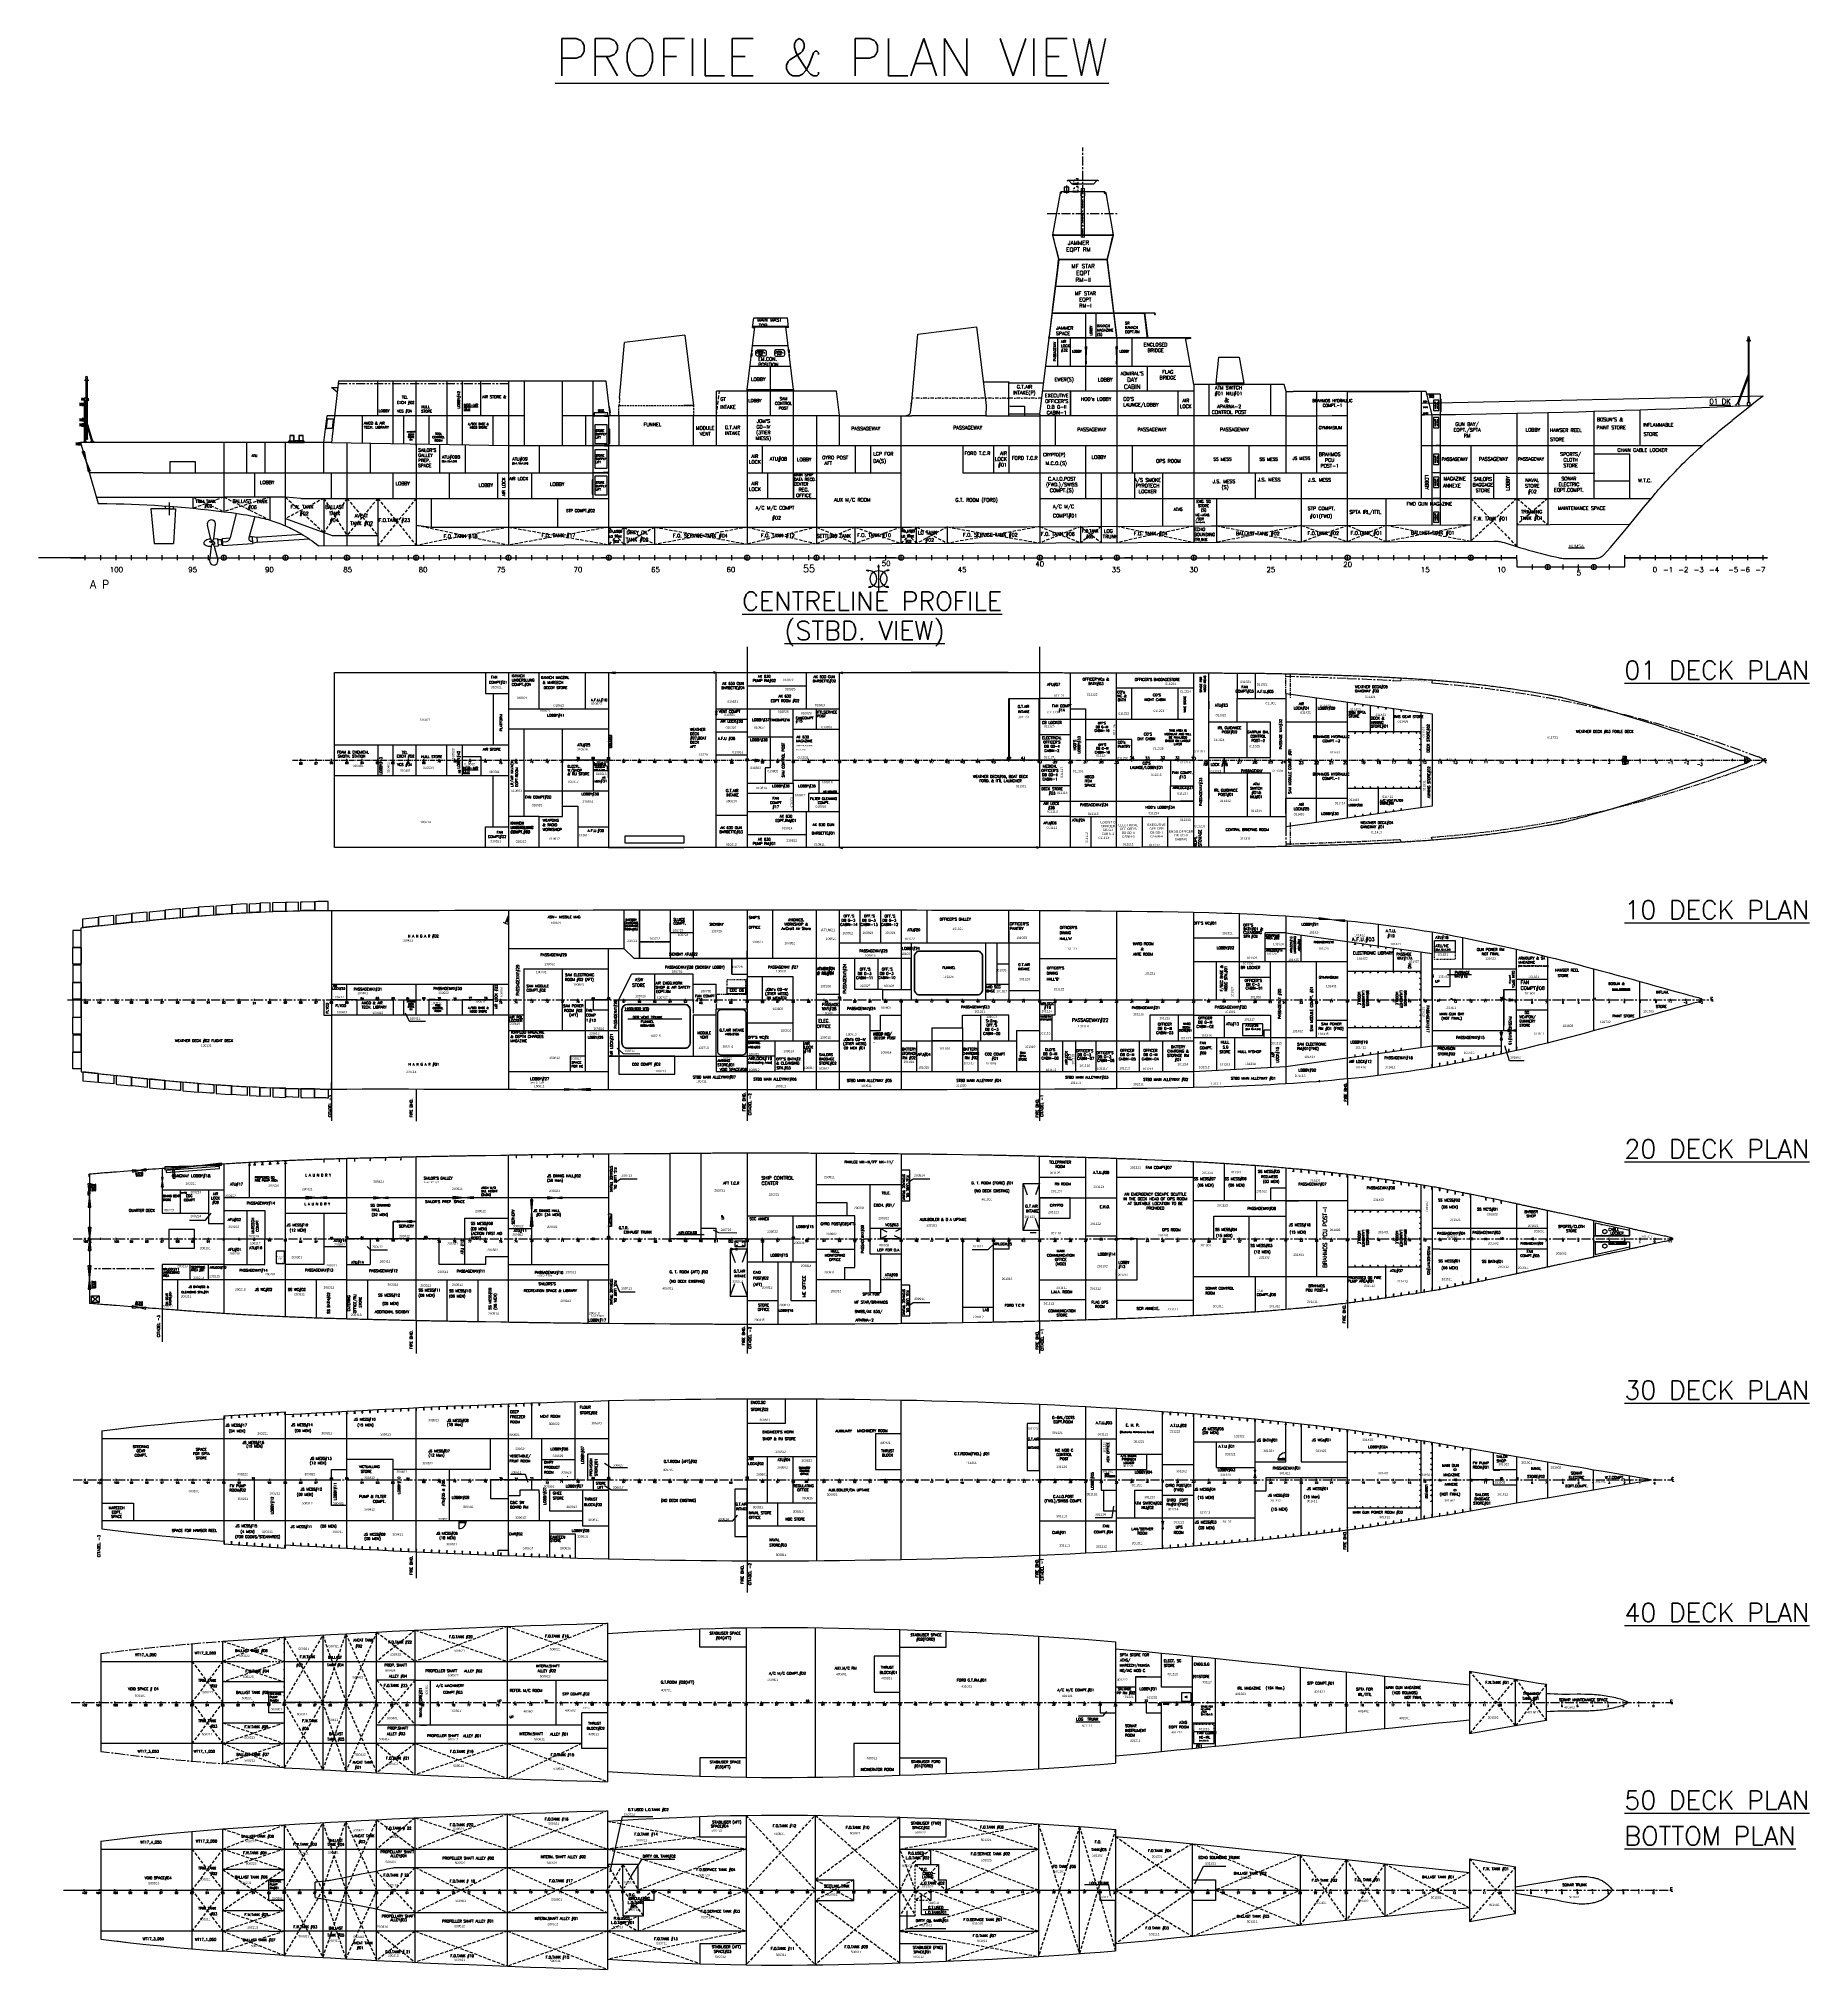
# Model space of a CAD drawing. Header units: millimetres. Extents: x 4499 to 177087, y -131598 to 56514.
import ezdxf
from ezdxf.enums import TextEntityAlignment as Align

# ---------------------------------------------------------------- set-up
doc = ezdxf.new("R2010")
doc.units = ezdxf.units.MM
doc.header["$LTSCALE"] = 700
doc.header["$MEASUREMENT"] = 0
for name, pattern in [('ACAD_ISO02W100', [15, 12, -3]), ('ACAD_ISO03W100', [30, 12, -18]), ('ACAD_ISO10W100', [18.5, 12, -3, 0.5, -3]), ('CACHE', [0.375, 0.25, -0.125]), ('CENTER', [2, 1.25, -0.25, 0.25, -0.25]), ('CENTER2', [1.125, 0.75, -0.125, 0.125, -0.125]), ('CL', [375, 300, -25, 25, -25]), ('CONTINU', [0]), ('DASHDOT', [1, 0.5, -0.25, 0, -0.25]), ('DASHDOT2', [0.5, 0.25, -0.125, 0, -0.125]), ('DASHDOT4', [6.1, 4, -1, 0.1, -1]), ('DASHDOTX2', [2, 1, -0.5, 0, -0.5]), ('DASHED', [0.75, 0.5, -0.25]), ('Dashed_dotted', [34, 24, -5, 0, -5]), ('DOT', [0.2, 0.1, -0.1]), ('DOTDASH', [1.2, 0.6, -0.3, 0, -0.3]), ('DOTDASH1', [1600, 1000, -250, 100, -250]), ('H', [600, 300, -300]), ('H1', [40, 20, -20]), ('HIDDEN', [0.375, 0.25, -0.125]), ('PHANTOM', [2.5, 1.25, -0.25, 0.25, -0.25, 0.25, -0.25]), ('PHANTOM2', [1.25, 0.625, -0.125, 0.125, -0.125, 0.125, -0.125])]:
    doc.linetypes.add(name, pattern=pattern)
for name, color, linetype in [('-1102', 7, 'Continuous'), ('-2', 7, 'Continuous'), ('00', 7, 'Continuous'), ('01', 7, 'Continuous'), ('01 DECK', 7, 'Continuous'), ('01DK', 7, 'Continuous'), ('1', 2, 'Continuous'), ('1 DECK', 7, 'Continuous'), ('10001', 7, 'Continuous'), ('2 DECK', 7, 'Continuous'), ('3 DECK', 7, 'Continuous'), ('4 DECK', 7, 'Continuous'), ('6001', 7, 'Continuous'), ('8001', 7, 'Continuous'), ('AP & CLS', 7, 'Continuous'), ('ASTER COMPLEX', 7, 'Continuous'), ('BOATS', 150, 'Continuous'), ('ChangeDec05', 254, 'Continuous'), ('COMPT.NOS', 4, 'Continuous'), ('COMPTNAME', 7, 'Continuous'), ('EDC', 7, 'Continuous'), ('FLANG', 7, 'Continuous'), ('HATCHES', 7, 'Continuous'), ('HOLD', 7, 'Continuous'), ('LIGHT_BULKHEADS', 7, 'Continuous'), ('MANHOLEPLAN', 3, 'Continuous'), ('MANHOLES', 160, 'Continuous'), ('NOTCH1', 7, 'Continuous'), ('NWTD', 7, 'Continuous'), ('PLAT1', 3, 'Continuous'), ('PLINES', 4, 'Continuous'), ('STIF3', 3, 'Continuous'), ('SUPPLIERS_WEAPONS_AND_SENSORS', 7, 'Continuous'), ('UP-DOWN', 7, 'Continuous'), ('WATERLINES', 5, 'Continuous'), ('WEAPON TEXT', 7, 'Continuous'), ('WHTD', 191, 'Continuous')]:
    doc.layers.add(name, color=color, linetype=linetype)
doc.styles.add('ROMANS', font='romans.shx', dxfattribs={"height": 150})
doc.styles.add('style1', font='romans.shx', dxfattribs={"height": 250})
doc.dimstyles.new('ISO-25', dxfattribs={"dimtxt": 2.5, "dimasz": 2.5, "dimexe": 1.25, "dimexo": 0.625, "dimtad": 1, "dimdsep": 46, "dimtxsty": 'Standard', "dimcen": 2.5, "dimadec": 0, "dimazin": 0, "dimtfac": 1, "dimtmove": 2, "dimatfit": 3, "dimfxl": 1, "dimtolj": 1, "dimtzin": 0, "dimarcsym": 0})

# ---------------------------------------------------------------- blocks, each defined once
blk = doc.blocks.new('ARROW')
at = {"color": 252, "true_color": 0x939598}
for p, q in [((0, 0), (25, 5)), ((0, 0), (25, -5)), ((25, -5), (25, 5))]:
    blk.add_line(p, q, dxfattribs=at)
blk.add_solid([(0, 0), (25, 5), (25, -5)], dxfattribs=at)
blk = doc.blocks.new('L-50')
at = {"layer": '-2', "color": 251, "true_color": 0x636466}
for p, q in [((0, 0), (50, 0)), ((6, -45), (6, -11)), ((11, -6), (46, -6))]:
    blk.add_line(p, q, dxfattribs=at)
blk.add_lwpolyline([(0, 0), (0, -50)], dxfattribs=at)
for centre, radius, start, end in [((0, -44), 5.7, 266.80108, 357.42267), ((11, -11), 5, 90.00321, 180.02022), ((44, 0), 6, 284.47029, 1.78991)]:
    blk.add_arc(centre, radius, start, end, dxfattribs=at)
blk = doc.blocks.new('A$C575D3D3D')
at = {"layer": '-1102', "color": 251, "linetype": 'Dashed_dotted', "lineweight": 25, "true_color": 0x636466}
for p, q in [((4625, 2600), (3776, 2600)), ((13489, -2400), (6270, -2400))]:
    blk.add_line(p, q, dxfattribs=at)
at = {"layer": '-1102', "color": 251, "lineweight": 25, "true_color": 0x636466}
blk.add_line((6270, -2400), (13489, -2400), dxfattribs=at)
at = {"layer": '10001', "color": 251, "lineweight": 0, "true_color": 0x636466}
for p, q in [((2831, 12150), (3155, 12150)), ((2831, 12150), (2831, 7400)), ((3155, 7400), (3155, 12150)), ((2831, 7400), (3155, 7400))]:
    blk.add_line(p, q, dxfattribs=at)
for points in [[(795, 11679, -0.414212), (795, 11779, -0.414212), (895, 11779, -0.414212), (895, 11679, -0.414212), (795, 11679), (795, 11684), (800, 11684, -0.4142212), (800, 11775, -0.4142212), (890, 11775, -0.4142212), (890, 11684, -0.4142212), (800, 11684, -0.4142212)], [(5095, 11679, -0.414212), (5095, 11779, -0.414212), (5195, 11779, -0.414212), (5195, 11679, -0.414212), (5095, 11679), (5095, 11684), (5100, 11684, -0.4142073), (5100, 11775, -0.4142212), (5191, 11775, -0.4142073), (5191, 11684, -0.4142212), (5100, 11684, -0.4142212)], [(61, 7556, -0.414212), (61, 7656, -0.4141867), (161, 7656, -0.414212), (161, 7556, -0.4141867), (61, 7556), (61, 7560), (65, 7560, -0.4142073), (65, 7651, -0.4141933), (156, 7651, -0.4142073), (156, 7560, -0.4141933), (65, 7560, -0.4141933)], [(5829, 7556, -0.414212), (5829, 7656, -0.414212), (5929, 7656, -0.414212), (5929, 7556, -0.414212), (5829, 7556), (5829, 7560), (5834, 7560, -0.4142073), (5834, 7651, -0.4142212), (5925, 7651, -0.4142073), (5925, 7560, -0.4142212), (5834, 7560, -0.4142212)]]:
    blk.add_lwpolyline(points, format="xyb", dxfattribs=at)
at = {"layer": '6001', "color": 251, "lineweight": 0, "true_color": 0x636466}
for p, q in [((4851, 5200), (1131, 5200)), ((-303, -2450), (-300, -2421)), ((6125, -2400), (-151, -2400)), ((6270, -2400), (6150, -2400))]:
    blk.add_line(p, q, dxfattribs=at)
at = {"layer": '8001', "color": 251, "lineweight": 25, "true_color": 0x636466}
blk.add_line((5897, 7387), (5948, 7593), dxfattribs=at)
at = {"layer": '8001', "color": 251, "linetype": 'DASHED', "lineweight": 25, "true_color": 0x636466}
blk.add_line((-277, -2400), (-23, -2400), dxfattribs=at)
at = {"layer": 'FLANG', "color": 251, "lineweight": 0, "true_color": 0x636466}
blk.add_lwpolyline([(10033, -148), (9959, -157), (9959, -165), (10034, -156), (10033, -148)], dxfattribs=at)
at = {"layer": 'NOTCH1', "color": 251, "true_color": 0x636466}
for centre, start, end in [((41, 7603), 283.98187, 359.98755), ((9999, 0), 180.00447, 276.96762), ((10017, -150), 96.96368, 186.94733)]:
    blk.add_arc(centre, 15, start, end, dxfattribs=at)
at = {"layer": 'PLAT1', "color": 251, "true_color": 0x636466}
for p, q in [((772, 11716), (38, 7618)), ((772, 11716), (38, 7618)), ((772, 11716), (736, 11517)), ((776, 11715), (740, 11516)), ((742, 11526), (744, 11534)), ((770, 11680), (744, 11534)), ((776, 11715), (772, 11716)), ((2527, 11800), (845, 11800)), ((3527, 11800), (2527, 11800)), ((2831, 11430), (2831, 11680)), ((3155, 11680), (3155, 11430)), ((5145, 11800), (3527, 11800)), ((5219, 11731), (5216, 11730)), ((5216, 11730), (5254, 11517)), ((5219, 11731), (5257, 11518)), ((5251, 11530), (5224, 11680)), ((5252, 11527), (5250, 11535)), ((5252, 11527), (5950, 7615)), ((5257, 11518), (5953, 7615)), ((107, 8003), (38, 7618)), ((42, 7617), (38, 7618)), ((3270, 7603), (41, 7603)), ((45, 7581), (41, 7580)), ((41, 7580), (628, 5208)), ((111, 8002), (42, 7617)), ((181, 7603), (181, 7608)), ((554, 7603), (181, 7603)), ((1370, 7603), (554, 7603)), ((2470, 7603), (1370, 7603)), ((3470, 7603), (2470, 7603)), ((3270, 7603), (3278, 7603)), ((5954, 7603), (3278, 7603)), ((4736, 7603), (3470, 7603)), ((5336, 7603), (4736, 7603)), ((5809, 7603), (5336, 7603)), ((5944, 7577), (5358, 5208)), ((5809, 7603), (5809, 7608)), ((5886, 7970), (5885, 7978)), ((5944, 7577), (5940, 7578)), ((5953, 7615), (5950, 7615)), ((340, 6387), (336, 6386)), ((342, 6387), (336, 6386)), ((5653, 6402), (5648, 6403)), ((5653, 6402), (5650, 6403)), ((507, 4157), (-276, -2223)), ((31, 316), (509, 4207)), ((509, 4207), (631, 5200)), ((515, 4206), (636, 5199)), ((615, 5200), (615, 5208)), ((5376, 5208), (615, 5208)), ((5376, 5200), (615, 5200)), ((634, 5209), (628, 5208)), ((631, 5200), (636, 5199)), ((876, 5208), (637, 5208)), ((876, 5200), (637, 5200)), ((4595, 5200), (3746, 5200)), ((5356, 5200), (5114, 5200)), ((5358, 5208), (5352, 5209)), ((5477, 4207), (5356, 5200)), ((5477, 4207), (5356, 5200)), ((5477, 4207), (5356, 5200)), ((5993, 5), (5477, 4207)), ((5479, 4157), (6262, -2223)), ((316, 2600), (316, 2605)), ((5675, 2605), (316, 2605)), ((5675, 2600), (316, 2600)), ((331, 2758), (336, 2757)), ((331, 2758), (336, 2757)), ((1546, 2600), (1546, 2605)), ((1546, 2600), (1546, 2605)), ((3026, 2600), (3026, 2605)), ((3026, 2600), (3026, 2605)), ((3776, 2600), (3776, 2605)), ((4625, 2605), (3776, 2605)), ((4625, 2600), (3776, 2600)), ((4445, 2600), (4445, 2605)), ((4445, 2600), (4445, 2605)), ((4625, 2600), (4625, 2605)), ((5655, 2758), (5660, 2759)), ((5655, 2758), (5660, 2759)), ((5675, 2600), (5675, 2605)), ((31, 316), (-284, -2250)), ((0, 0), (0, 5)), ((5994, 0), (0, 0)), ((150, 1289), (155, 1288)), ((150, 1289), (155, 1288)), ((8994, 0), (250, 0)), ((2360, 0), (2360, 5)), ((2360, 0), (2360, 5)), ((3590, 0), (3590, 5)), ((3590, 0), (3590, 5)), ((4514, 0), (4514, 5)), ((4514, 0), (4514, 5)), ((5955, 316), (5960, 317)), ((5955, 316), (5960, 317)), ((8994, 0), (5999, 0)), ((6899, 0), (6899, 5)), ((6899, 0), (6899, 5)), ((8129, 0), (8129, 5)), ((8129, 0), (8129, 5)), ((9023, -240), (8994, 0)), ((9999, 5), (8999, 5)), ((9999, 0), (8999, 0)), ((9999, 0), (8999, 0)), ((10001, 31), (9995, 30)), ((9995, 30), (10017, -150)), ((9999, 0), (9999, 5)), ((10001, 31), (10023, -149)), ((-150, -1153), (-145, -1154)), ((-150, -1153), (-145, -1154)), ((-30, -180), (-25, -181)), ((-30, -180), (-25, -181)), ((10023, -149), (10017, -150)), ((-309, -2450), (-285, -2249)), ((-303, -2450), (-279, -2250)), ((-297, -2400), (-297, -2395)), ((6270, -2395), (-297, -2395)), ((-297, -2395), (-55, -2395)), ((6270, -2400), (-297, -2400)), ((-285, -2249), (-279, -2250)), ((-284, -2250), (-279, -2251)), ((-276, -2251), (-284, -2250)), ((270, -2400), (277, -2400)), ((420, -2400), (424, -2400)), ((1770, -2400), (1777, -2400)), ((3270, -2400), (3277, -2400)), ((4770, -2400), (4777, -2400)), ((6270, -2400), (6270, -2395)), ((6270, -2400), (6270, -2395)), ((13489, -2395), (6270, -2395)), ((13489, -2400), (6270, -2400)), ((7770, -2400), (7777, -2400)), ((9130, -2395), (9270, -2395)), ((9270, -2400), (9278, -2400)), ((10020, -2400), (10026, -2400)), ((10770, -2400), (10776, -2400)), ((11520, -2400), (11526, -2400)), ((12270, -2400), (12278, -2400)), ((13020, -2400), (13026, -2400)), ((13476, -2450), (13503, -2347)), ((13482, -2450), (13509, -2348)), ((13489, -2400), (13489, -2395))]:
    blk.add_line(p, q, dxfattribs=at)
for points in [[(45, 7581), (340, 6387), (342, 6387), (634, 5209)], [(5940, 7578), (5650, 6403), (5648, 6403), (5352, 5209)], [(92, 7391), (340, 6387), (342, 6387), (634, 5209), (634, 5208)], [(5352, 5208), (5352, 5209), (5648, 6403), (5650, 6403), (5894, 7391)], [(637, 5200), (636, 5199), (515, 4206), (507, 4157)], [(5349, 5200), (5350, 5199), (5472, 4206), (5479, 4157)], [(10017, -150), (10017, -150), (9999, 0)], [(9270, -2395), (9270, -2250), (9025, -252)], [(-276, -2223), (-279, -2250), (-297, -2395)]]:
    blk.add_lwpolyline(points, dxfattribs=at)
blk.add_lwpolyline([(8995, 56), (9278, -2247, -0.0305584), (9278, -2252), (9278, -2395)], format="xyb", dxfattribs=at)
at = {"layer": 'STIF3', "color": 251, "true_color": 0x636466}
for p, q in [((2806, 11800), (870, 11800)), ((5120, 11800), (3180, 11800)), ((5894, 7925), (5947, 7628)), ((5396, 2600), (594, 2600)), ((13340, -2400), (6295, -2400)), ((13476, -2450), (13483, -2424))]:
    blk.add_line(p, q, dxfattribs=at)
blk = doc.blocks.new('L1', base_point=(121652, 116332))
at = {"color": 251, "true_color": 0x636466}
blk.add_line((121652, 116207), (121652, 116457), dxfattribs=at)

msp = doc.modelspace()

# ---------------------------------------------------------------- hatches: boundary and pattern name
at = {"linetype": 'ByBlock', "lineweight": -2, "ltscale": 0.2, "true_color": 0x000000}
h = msp.add_hatch(color=18, dxfattribs=at)
edge = h.paths.add_edge_path()
edge.add_arc((110894, -13781), 9.78, 0, 360)
h = msp.add_hatch(color=18, dxfattribs=at)
edge = h.paths.add_edge_path()
edge.add_arc((42550, -37124), 9.78, 0, 360)
h = msp.add_hatch(color=18, dxfattribs=at)
edge = h.paths.add_edge_path()
edge.add_arc((43151, -37124), 9.78, 0, 360)
h = msp.add_hatch(color=18, dxfattribs=at)
edge = h.paths.add_edge_path()
edge.add_arc((146305, -82908), 9.78, 0, 360)
h = msp.add_hatch(color=18, dxfattribs=at)
edge = h.paths.add_edge_path()
edge.add_arc((146906, -82908), 9.78, 0, 360)

# ---------------------------------------------------------------- linework, layer by layer
at = {"layer": '-2', "color": 18, "true_color": 0x000000}
for p, q in [((99109, 23040), (96586, 23040)), ((99060, 22979), (99060, 22974))]:
    msp.add_line(p, q, dxfattribs=at)
at = {"color": 18, "linetype": 'CENTER', "true_color": 0x000000}
for p, q in [((106277, 37149), (106277, 45917)), ((102800, 39463), (109755, 39463)), ((159350, -13780), (158772, -13780)), ((159056, -13364), (159056, -14252)), ((7870, -60421), (163784, -60421)), ((7870, -83908), (163784, -83908)), ((7664, -105590), (163779, -105590)), ((127449, -123873), (163551, -123873))]:
    msp.add_line(p, q, dxfattribs=at)
at = {"color": 18, "true_color": 0x000000}
for p, q in [((103376, 37376), (109178, 37376)), ((102075, 19921), (103923, 34975)), ((108662, 34975), (103923, 34975)), ((109577, 27373), (108662, 34975)), ((108975, 32374), (103604, 32374)), ((73567, 22321), (74316, 28423)), ((74079, 28373), (74195, 29323)), ((74079, 28373), (74310, 28373)), ((74195, 29323), (77479, 29323)), ((74867, 28423), (74867, 28473)), ((76768, 28423), (76768, 28473)), ((78068, 22321), (77319, 28423)), ((77596, 28373), (77325, 28373)), ((77596, 28373), (77479, 29323)), ((103284, 29773), (112283, 29773)), ((107576, 27373), (107576, 29773)), ((112578, 27373), (112283, 29773)), ((74095, 26623), (77540, 26623)), ((102990, 27373), (116276, 27373)), ((109577, 27373), (109577, 7409)), ((116276, 27373), (116753, 27373)), ((171016, 27125), (171216, 27125)), ((171016, 27025), (171016, 27125)), ((171116, 27025), (171016, 27025)), ((171116, 27025), (171116, 21022)), ((171216, 27125), (171316, 27125)), ((171216, 21022), (171216, 27025)), ((171316, 27025), (171216, 27025)), ((171316, 27125), (171316, 27025)), ((75817, 22171), (75817, 24572)), ((112578, 22171), (112578, 24572)), ((9030, 23273), (9230, 23273)), ((9030, 23173), (9030, 23273)), ((9130, 23173), (9030, 23173)), ((9130, 17570), (9130, 23173)), ((9230, 23273), (9330, 23273)), ((9330, 23173), (9230, 23173)), ((9230, 23173), (9230, 19121)), ((9330, 23273), (9330, 23173)), ((50310, 23172), (50310, 7174)), ((58562, 11718), (58562, 23171)), ((99060, 22974), (102450, 22974)), ((99060, 19773), (99060, 22974)), ((117079, 22821), (117079, 7439)), ((124581, 19771), (124581, 22821)), ((171116, 23797), (170052, 20912)), ((171116, 23508), (170159, 20912)), ((8695, 20865), (8476, 20865)), ((8698, 20838), (8480, 20800)), ((8701, 20950), (8483, 20984)), ((8698, 20902), (8483, 20919)), ((8701, 20800), (8483, 20752)), ((8877, 21365), (8658, 21365)), ((8880, 21338), (8662, 21300)), ((8884, 21450), (8665, 21484)), ((8880, 21403), (8665, 21420)), ((8884, 21300), (8665, 21253)), ((8980, 21272), (9080, 21272)), ((8980, 17270), (8980, 21272)), ((9080, 21272), (9080, 17270)), ((9176, 21450), (9394, 21484)), ((9176, 21300), (9394, 21253)), ((9180, 21403), (9394, 21420)), ((9180, 21338), (9398, 21300)), ((9183, 21365), (9401, 21365)), ((70566, 16870), (70566, 22171)), ((73567, 22171), (73567, 7267)), ((75817, 19771), (75817, 22171)), ((99170, 20702), (100574, 20702)), ((100574, 20702), (100574, 19771)), ((105076, 19771), (105076, 22171)), ((105076, 22171), (105076, 19771)), ((126081, 22121), (126782, 22121)), ((129082, 14219), (129082, 22121)), ((132083, 7499), (132083, 22121)), ((139285, 11718), (139285, 22121)), ((141086, 21880), (139807, 21880)), ((141086, 21880), (141086, 9122)), ((170053, 20912), (169953, 20912)), ((169953, 20735), (169953, 20912)), ((170253, 20912), (170153, 20912)), ((170254, 20748), (170253, 20912)), ((171016, 21022), (171016, 20782)), ((171116, 21022), (171016, 21022)), ((171316, 21022), (171216, 21022)), ((171316, 20793), (171316, 21022)), ((8695, 19364), (8476, 19364)), ((8695, 18864), (8476, 18864)), ((8698, 19337), (8480, 19299)), ((8698, 18837), (8480, 18799)), ((8701, 19449), (8483, 19483)), ((8698, 19402), (8483, 19419)), ((8701, 19299), (8483, 19252)), ((8701, 18949), (8483, 18983)), ((8698, 18901), (8483, 18918)), ((9680, 17270), (9130, 19121)), ((9780, 17270), (9230, 19121)), ((51811, 19766), (50310, 19765)), ((60063, 19771), (55562, 19768)), ((61063, 19771), (61063, 16870)), ((68315, 16870), (68315, 19771)), ((70566, 19771), (70566, 19921)), ((82569, 19771), (78068, 19771)), ((80319, 19771), (80319, 7293)), ((88571, 7326), (88571, 19771)), ((96832, 19771), (102076, 19771)), ((102075, 19921), (102075, 7379)), ((140336, 9119), (140336, 19869)), ((148588, 20016), (148588, 7019)), ((151589, 20086), (151589, 9163)), ((156090, 20208), (156090, 11718)), ((160591, 16870), (160591, 20349)), ((8350, 17018), (8132, 17018)), ((8353, 16990), (8135, 16953)), ((8357, 17103), (8139, 17137)), ((8353, 17055), (8139, 17072)), ((8357, 16953), (8139, 16905)), ((8701, 18799), (8483, 18751)), ((8930, 17270), (8980, 17270)), ((8930, 17170), (8930, 17270)), ((9080, 17570), (9130, 17570)), ((9080, 17270), (9130, 17270)), ((9230, 17570), (9130, 17570)), ((9130, 17270), (9130, 17170)), ((9230, 18784), (9230, 17570)), ((9580, 17270), (9680, 17270)), ((9580, 17170), (9580, 17270)), ((9880, 17270), (9780, 17270)), ((9880, 17270), (9880, 17170)), ((22552, 17170), (22552, 10425)), ((24802, 14219), (24802, 17170)), ((26553, 17170), (26553, 14219)), ((28554, 9044), (28554, 17170)), ((28895, 17170), (28895, 17302)), ((28895, 17170), (30371, 17170)), ((29027, 17315), (28908, 17315)), ((28908, 17170), (28908, 17315)), ((29010, 17182), (29010, 17845)), ((29010, 17716), (29010, 17708)), ((29040, 17182), (29031, 17182)), ((29349, 17592), (29349, 17621)), ((30358, 17315), (29349, 17315)), ((29366, 17845), (29366, 17182)), ((29366, 17716), (29366, 17708)), ((29366, 17592), (29366, 17621)), ((29900, 17315), (29900, 17845)), ((30256, 17845), (30256, 17315)), ((30358, 17170), (30358, 17315)), ((30371, 17170), (30371, 17302)), ((32305, 14219), (32305, 17170)), ((34556, 17144), (34556, 7116)), ((36806, 17105), (36806, 14219)), ((41308, 17026), (41308, 7139)), ((8335, 16925), (8669, 16925)), ((8684, 16866), (8335, 16925)), ((8757, 16255), (8949, 16310)), ((8757, 16255), (9510, 14359)), ((8950, 16311), (9317, 14304)), ((53311, 14219), (53311, 16870)), ((75067, 14219), (75067, 16870)), ((84070, 16870), (84070, 14219)), ((85570, 16870), (85570, 14219)), ((94573, 16870), (94573, 14219)), ((97573, 16870), (97573, 14219)), ((99074, 16870), (99074, 14219)), ((106576, 11718), (106576, 16870)), ((111077, 16870), (111077, 14219)), ((122480, 14219), (122480, 16870)), ((144087, 16870), (144087, 7546)), ((14681, 14219), (9444, 14219)), ((14681, 14219), (60063, 14219)), ((25553, 14219), (25553, 11840)), ((33055, 11718), (33055, 14219)), ((39057, 11718), (39057, 14219)), ((73567, 14219), (88571, 14219)), ((75567, 11718), (75567, 14219)), ((94573, 14219), (132083, 14219)), ((108076, 14219), (108076, 7403)), ((111327, 11718), (111327, 14219)), ((114078, 9015), (114078, 14219)), ((123081, 14219), (123081, 11718)), ((127582, 7480), (127582, 14219)), ((141066, 14191), (155999, 14191)), ((146337, 11718), (146337, 14219)), ((10127, 11840), (22552, 11840)), ((17251, 10074), (17251, 11315)), ((19551, 10755), (19551, 11840)), ((28554, 11840), (22552, 11840)), ((27054, 9593), (27054, 11840)), ((30054, 11718), (28554, 11840)), ((30054, 11718), (60063, 11718)), ((32305, 11718), (32305, 7107)), ((37557, 11718), (37557, 7127)), ((55061, 11718), (55061, 8918)), ((73567, 11718), (80319, 11718)), ((102075, 11718), (161673, 11718)), ((119330, 7448), (119330, 11718)), ((135834, 7513), (135834, 11718)), ((16851, 10701), (15450, 10701)), ((15450, 10701), (15750, 7317)), ((16851, 10701), (16851, 10979)), ((17251, 10701), (16851, 10701)), ((17251, 10951), (17251, 10701)), ((17251, 10701), (17651, 10701)), ((17651, 10701), (17651, 10920)), ((17651, 10701), (17851, 10701)), ((17851, 10701), (17651, 7317)), ((23741, 10258), (23161, 7877)), ((25571, 9959), (24993, 7865)), ((28554, 9744), (33105, 8107)), ((21269, 7757), (20953, 9125)), ((21568, 7776), (21740, 9166)), ((21568, 7776), (21976, 7802)), ((22020, 7103), (21976, 7802)), ((21983, 7702), (22382, 7727)), ((22282, 7722), (22314, 7222)), ((22376, 7827), (23161, 7877)), ((22376, 7827), (22420, 7128)), ((22382, 7727), (22394, 7628)), ((25028, 7995), (25317, 8013)), ((25317, 8013), (25772, 7941)), ((25317, 8013), (25361, 7314)), ((25770, 7979), (25804, 7442)), ((25772, 7941), (30169, 8218)), ((25804, 7442), (30886, 7763)), ((33105, 8107), (37557, 8107)), ((41308, 9118), (42808, 8918)), ((61563, 7219), (61563, 8918)), ((64564, 7231), (64564, 8918)), ((84070, 7308), (84070, 8918)), ((90071, 7332), (90071, 8920)), ((93072, 7344), (93072, 8932)), ((106076, 7395), (106076, 8983)), ((7621, 5944), (148588, 5944)), ((9048, 5694), (9048, 6194)), ((10549, 5694), (10549, 6194)), ((12049, 5694), (12049, 6194)), ((13550, 5694), (13550, 6194)), ((15050, 5694), (15050, 6194)), ((15750, 7317), (17651, 7317)), ((16551, 5694), (16551, 6194)), ((18051, 5694), (18051, 6194)), ((19551, 5694), (19551, 6194)), ((21052, 5694), (21052, 6194)), ((21313, 7059), (21171, 5662)), ((21612, 7077), (22020, 7103)), ((21612, 7077), (21957, 5720)), ((22014, 7203), (22413, 7228)), ((22398, 7478), (22833, 7505)), ((22420, 7128), (25361, 7314)), ((22552, 5694), (22552, 6194)), ((24053, 5694), (24053, 6194)), ((25804, 7442), (25361, 7314)), ((25553, 5694), (25553, 6194)), ((27054, 5694), (27054, 6194)), ((28554, 5694), (28554, 6194)), ((30054, 5694), (30054, 6194)), ((31555, 5694), (31555, 6194)), ((33055, 5694), (33055, 6194)), ((34556, 5694), (34556, 6194)), ((36056, 5694), (36056, 6194)), ((37557, 5694), (37557, 6194)), ((39057, 5694), (39057, 6194)), ((40557, 5694), (40557, 6194)), ((41308, 5694), (41308, 6194)), ((42058, 5694), (42058, 6194)), ((43558, 5694), (43558, 6194)), ((45059, 5694), (45059, 6194)), ((46559, 5694), (46559, 6194)), ((48059, 5694), (48059, 6194)), ((49560, 5694), (49560, 6194)), ((50310, 5694), (50310, 6194)), ((51060, 5694), (51060, 6194)), ((52561, 5694), (52561, 6194)), ((54061, 5694), (54061, 6194)), ((55562, 5694), (55562, 6194)), ((57062, 5694), (57062, 6194)), ((58562, 5694), (58562, 6194)), ((60063, 5944), (59313, 5944)), ((60063, 5694), (60063, 6194)), ((61563, 5694), (61563, 6194)), ((63064, 5694), (63064, 6194)), ((64564, 5694), (64564, 6194)), ((66065, 5694), (66065, 6194)), ((67565, 5694), (67565, 6194)), ((69065, 5694), (69065, 6194)), ((70566, 5694), (70566, 6194)), ((72066, 5694), (72066, 6194)), ((73567, 5694), (73567, 6194)), ((75067, 5694), (75067, 6194)), ((76568, 5694), (76568, 6194)), ((78068, 5694), (78068, 6194)), ((79568, 5694), (79568, 6194)), ((80319, 5694), (80319, 6194)), ((81069, 5694), (81069, 6194)), ((82569, 5694), (82569, 6194)), ((84070, 5694), (84070, 6194)), ((85570, 5635), (85570, 6135)), ((88013, 5944), (86093, 5944)), ((87070, 5694), (87070, 6194)), ((88571, 5694), (88571, 6194)), ((90071, 5694), (90071, 6194)), ((91572, 5694), (91572, 6194)), ((93072, 5694), (93072, 6194)), ((94573, 5694), (94573, 6194)), ((96073, 5694), (96073, 6194)), ((97573, 5694), (97573, 6194)), ((99074, 5694), (99074, 6194)), ((100574, 5694), (100574, 6194)), ((102075, 5694), (102075, 6194)), ((103575, 5694), (103575, 6194)), ((105076, 5694), (105076, 6194)), ((106576, 5694), (106576, 6194)), ((108076, 5944), (106976, 5944)), ((108076, 5694), (108076, 6194)), ((108076, 5994), (108076, 5894)), ((108076, 5994), (108076, 5894)), ((109577, 5694), (109577, 6194)), ((111077, 5694), (111077, 6194)), ((112578, 5694), (112578, 6194)), ((114078, 5694), (114078, 6194)), ((115579, 5694), (115579, 6194)), ((117079, 5694), (117079, 6194)), ((118579, 5694), (118579, 6194)), ((120080, 5694), (120080, 6194)), ((121580, 5694), (121580, 6194)), ((123081, 5694), (123081, 6194)), ((124581, 5694), (124581, 6194)), ((124581, 5944), (126081, 5944)), ((126081, 5694), (126081, 6194)), ((127582, 5694), (127582, 6194)), ((129082, 5694), (129082, 6194)), ((130583, 5694), (130583, 6194)), ((132083, 5694), (132083, 6194)), ((133584, 5694), (133584, 6194)), ((135084, 5694), (135084, 6194)), ((136584, 5694), (136584, 6194)), ((138085, 5694), (138085, 6194)), ((139585, 5694), (139585, 6194)), ((141086, 5694), (141086, 6194)), ((142586, 5694), (142586, 6194)), ((144087, 5694), (144087, 6194)), ((145587, 5694), (145587, 6194)), ((147087, 5694), (147087, 6194)), ((148588, 5694), (148588, 6194)), ((148588, 5694), (148588, 5036)), ((159091, 5036), (159091, 6194)), ((159091, 5694), (159091, 6194)), ((159091, 5944), (173013, 5944)), ((160591, 5694), (160591, 6194)), ((162092, 5694), (162092, 6194)), ((163592, 5694), (163592, 6194)), ((165093, 5694), (165093, 6194)), ((166593, 5694), (166593, 6194)), ((168093, 5694), (168093, 6194)), ((169594, 5694), (169594, 6194)), ((171094, 5694), (171094, 6194)), ((172595, 5694), (172595, 6194)), ((86350, 5043), (86350, 2726)), ((148588, 5036), (159091, 5036)), ((150088, 4786), (150088, 5286)), ((151589, 4786), (151589, 5286)), ((153089, 4786), (153089, 5286)), ((154590, 4786), (154590, 5286)), ((156090, 4786), (156090, 5286)), ((157590, 4786), (157590, 5286)), ((48051, -5255), (48051, -7279)), ((50301, -5255), (50301, -22304)), ((53301, -8779), (53301, -5255)), ((57801, -8779), (57801, -5255)), ((60051, -5255), (60732, -5177)), ((60051, -5255), (60051, -22304)), ((60051, -5255), (60051, -22304)), ((60051, -5255), (60732, -5333)), ((70552, -5255), (70262, -5177)), ((70552, -5255), (70262, -5333)), ((70552, -22305), (70552, -5255)), ((82552, -5255), (82842, -5177)), ((82552, -5255), (82842, -5177)), ((82552, -22306), (82552, -5255)), ((82552, -5255), (82842, -5332)), ((82552, -5255), (82842, -5332)), ((102053, -5255), (102053, -22304)), ((117054, -5289), (117054, -22270)), ((117054, -5289), (117054, -22270)), ((118554, -22269), (118554, -5290)), ((123054, -5312), (123054, -7779)), ((48051, -7279), (50301, -7279)), ((48591, -6141), (48589, -6141)), ((48589, -6151), (48591, -6151)), ((48801, -7279), (48801, -12280)), ((73552, -6529), (79302, -6529)), ((117054, -6779), (109554, -6779)), ((111054, -9779), (111054, -6779)), ((115554, -9779), (115554, -6779)), ((126054, -7279), (126054, -20281, 0)), ((50301, -8779), (60051, -8779)), ((70552, -8940), (70468, -9066)), ((70552, -8940), (70468, -9066)), ((70552, -9191), (70468, -9066)), ((70552, -9191), (70468, -9066)), ((70552, -9191), (70468, -9316)), ((70552, -9191), (70468, -9316)), ((70552, -9442), (70468, -9316)), ((70552, -9442), (70468, -9316)), ((70552, -8529), (70552, -7629)), ((70552, -8779), (73552, -8779)), ((70552, -8940), (70635, -9066)), ((70552, -8940), (70635, -9066)), ((70552, -9191), (70635, -9066)), ((70552, -9191), (70635, -9066)), ((70552, -9191), (70635, -9316)), ((70552, -9191), (70635, -9316)), ((70552, -9442), (70635, -9316)), ((70552, -9442), (70635, -9316)), ((73552, -8779), (82552, -8779)), ((121304, -10079), (121304, -7779)), ((132055, -19438), (132055, -8121)), ((70552, -9779), (73552, -9779)), ((102053, -9779), (117054, -9779)), ((102053, -11280), (105053, -11280)), ((132055, -10080), (126054, -10080)), ((33343, -12280), (50301, -12280)), ((39050, -15280), (39050, -12280)), ((41300, -15280), (41300, -12280)), ((45801, -15280), (45801, -12280)), ((60051, -11980), (60351, -11380)), ((60051, -11380), (60351, -11980)), ((60351, -11380), (60051, -11380)), ((60351, -12580), (60051, -11980)), ((60351, -11980), (60051, -12580)), ((60351, -11980), (60051, -11980)), ((60351, -12580), (60051, -12580)), ((60351, -11380), (60351, -12580)), ((106553, -11780), (109554, -11780)), ((30050, -13930), (30050, -13655)), ((30050, -13930), (30050, -13655)), ((31550, -13930), (31550, -13655)), ((36050, -13905), (36050, -13655)), ((37550, -13905), (37550, -13655)), ((60051, -15494), (60051, -13593)), ((70552, -13280), (73552, -13280)), ((73552, -13905), (73552, -13655)), ((75052, -13905), (75052, -13655)), ((76552, -13905), (76552, -13655)), ((78052, -13905), (78052, -13655)), ((79552, -13905), (79552, -13655)), ((81052, -13905), (81052, -13655)), ((82552, -13905), (82552, -13655)), ((84052, -13905), (84052, -13655)), ((85552, -13905), (85552, -13655)), ((87053, -13905), (87053, -13655)), ((87053, -13905), (87053, -13655)), ((88553, -13905), (88553, -13655)), ((90053, -13905), (90053, -13655)), ((91553, -13905), (91553, -13655)), ((93053, -13890), (93053, -13640)), ((93053, -13745), (93053, -13845)), ((94553, -13905), (94553, -13655)), ((96053, -13905), (96053, -13655)), ((97553, -13905), (97553, -13655)), ((99053, -13905), (99053, -13655)), ((100553, -13905), (100553, -13655)), ((102053, -13905), (102053, -13655)), ((105053, -13780), (102053, -13780)), ((105053, -13780), (102053, -13780)), ((103553, -13905), (103553, -13655)), ((105053, -13905), (105053, -13655)), ((106553, -13905), (106553, -13655)), ((106553, -13730), (106553, -13830)), ((108054, -13905), (108054, -13655)), ((109554, -13905), (109554, -13655)), ((111054, -13905), (111054, -13655)), ((112554, -13905), (112554, -13655)), ((133555, -13905), (133555, -13655)), ((135055, -13905), (135055, -13655)), ((158876, -13380), (159236, -13380)), ((158876, -13380), (158876, -13394)), ((158876, -13394), (159236, -13394)), ((158876, -14166), (159236, -14166)), ((158876, -14180), (158876, -14166)), ((158876, -14180), (159236, -14180)), ((158896, -13394), (158896, -13654)), ((158896, -14166), (158896, -13905)), ((159216, -13394), (159216, -13654)), ((159216, -14166), (159216, -13905)), ((159236, -13380), (159236, -13394)), ((159236, -14180), (159236, -14166)), ((170772, -13643), (171057, -13643)), ((170772, -13917), (171057, -13917)), ((33343, -15280), (50301, -15280)), ((48801, -20280), (48801, -15280)), ((51801, -16780), (60051, -16780)), ((73552, -18780), (82552, -18780)), ((79302, -18780), (79302, -22306)), ((102053, -17780), (117054, -17780)), ((102053, -17780), (117054, -17780)), ((126054, -17480), (132055, -17480)), ((126054, -17480), (132055, -17480)), ((48051, -20280), (50301, -20280)), ((48051, -22304), (48051, -20280)), ((57051, -20280), (60051, -20280)), ((70552, -19150), (73552, -19150)), ((105053, -19280), (117054, -19280)), ((107054, -19280), (107054, -22292)), ((112054, -19280), (112054, -22277)), ((114554, -22272), (114554, -19280)), ((73552, -21030), (79302, -21030)), ((82552, -22304), (82842, -22227)), ((82552, -22304), (82842, -22227)), ((82552, -22304), (82842, -22382)), ((82552, -22304), (82842, -22382)), ((102053, -22304), (101763, -22227)), ((102053, -22304), (101763, -22227)), ((102053, -22304), (101763, -22382)), ((102053, -22304), (101763, -22382)), ((33050, -28418), (33050, -45830)), ((50301, -28397), (50301, -45851)), ((66052, -28372), (66052, -33124)), ((68302, -28369), (68302, -33124)), ((73552, -28364), (73552, -37924)), ((80302, -45880), (80302, -28367)), ((84552, -28378), (84552, -31624)), ((86553, -28378), (86553, -31624)), ((88553, -28378), (88553, -36124)), ((99053, -31624), (99053, -28406)), ((102053, -28420), (102053, -31624)), ((109554, -28483), (109554, -45765)), ((117054, -28595), (117054, -45652)), ((126054, -28957), (126054, -45290)), ((132055, -44807), (132055, -29440)), ((135055, -29764), (135055, -31887)), ((50301, -30103), (50301, -31503)), ((50301, -30103), (50301, -31503)), ((50301, -30103), (50301, -31503)), ((50301, -30103), (50301, -31503)), ((50301, -30103), (50301, -31503)), ((50301, -30103), (50301, -31503)), ((63051, -30624), (63051, -33124)), ((63051, -33124), (63051, -31624)), ((99053, -31624), (82551, -31623)), ((89553, -31624), (89553, -37124)), ((96803, -31624), (96803, -37124)), ((99053, -30424), (99053, -37124)), ((102053, -31624), (99053, -31624)), ((99053, -31624), (99053, -36324)), ((102053, -31624), (102053, -45827)), ((126054, -30624), (140306, -32624)), ((140305, -30522), (140305, -43726)), ((60051, -45868), (60051, -32124)), ((62551, -33124), (61551, -32124)), ((66052, -33124), (73552, -33124)), ((84052, -36124), (84052, -33124)), ((86303, -33124), (86303, -36124)), ((102053, -33124), (109554, -33124)), ((102053, -33124), (109554, -33124)), ((132055, -33424), (117054, -33424)), ((121554, -37124), (121554, -33424)), ((129055, -40824), (129055, -33424)), ((148556, -42041), (148556, -32227)), ((151556, -32932), (151556, -41316)), ((33050, -35624), (50301, -35624)), ((41300, -38624), (41300, -35624)), ((48801, -35624), (48801, -38624)), ((61051, -37124), (62301, -34624)), ((64551, -37304), (64551, -34624)), ((96803, -35624), (99053, -35624)), ((121554, -34924), (124554, -34924)), ((140305, -34124), (148556, -34124)), ((148556, -35124), (151556, -35124)), ((156056, -34112), (156056, -40136)), ((160556, -38903), (160556, -35345)), ((31550, -37224), (31550, -37024)), ((32300, -37124), (32300, -38627)), ((33050, -37224), (33050, -37024)), ((33800, -37124), (34554, -37124)), ((34550, -37224), (34550, -37024)), ((35550, -37124), (39050, -37124)), ((37550, -37224), (37550, -37024)), ((39050, -37224), (39050, -37024)), ((39050, -37124), (39050, -38624)), ((40550, -37224), (40550, -37024)), ((42050, -37224), (42050, -37024)), ((43550, -37224), (43550, -37024)), ((45051, -37224), (45051, -37024)), ((46551, -37224), (46551, -37024)), ((48051, -37224), (48051, -37024)), ((49551, -37224), (49551, -37024)), ((51051, -37224), (51051, -37024)), ((52551, -37224), (52551, -37024)), ((54051, -37224), (54051, -37024)), ((55551, -37224), (55551, -37024)), ((57051, -37224), (57051, -37024)), ((58551, -37224), (58551, -37024)), ((60051, -37224), (60051, -37024)), ((61551, -37224), (61551, -37024)), ((63051, -37224), (63051, -37024)), ((64551, -37224), (64551, -37024)), ((66052, -37224), (66052, -37024)), ((67552, -37224), (67552, -37024)), ((69052, -37224), (69052, -37024)), ((70552, -37224), (70552, -37024)), ((72052, -37224), (72052, -37024)), ((73552, -37224), (73552, -37024)), ((75052, -37224), (75052, -37024)), ((76552, -37224), (76552, -37024)), ((78052, -37224), (78052, -37024)), ((79552, -37224), (79552, -37024)), ((82552, -36624), (80302, -36624)), ((81052, -37224), (81052, -37024)), ((82552, -37224), (82552, -37024)), ((86753, -36124), (84052, -36124)), ((84052, -37224), (84052, -37024)), ((85552, -37224), (85552, -37024)), ((86753, -36124), (86753, -37124)), ((86753, -36124), (89553, -36124)), ((86753, -37124), (89553, -37124)), ((87053, -37224), (87053, -37024)), ((87053, -37224), (87053, -37024)), ((88553, -37224), (88553, -37024)), ((88553, -37224), (88553, -37024)), ((88553, -37124), (88553, -38374)), ((88553, -37124), (88553, -45870)), ((90053, -37224), (90053, -37024)), ((90053, -37224), (90053, -37024)), ((91553, -37224), (91553, -37024)), ((93053, -37224), (93053, -37024)), ((94553, -37224), (94553, -37024)), ((96053, -37224), (96053, -37024)), ((97553, -37224), (97553, -37024)), ((99053, -36224), (102053, -36224)), ((99053, -37224), (99053, -37024)), ((100553, -37224), (100553, -37024)), ((102053, -37224), (102053, -37024)), ((102053, -37124), (117054, -37124)), ((103553, -37224), (103553, -37024)), ((105053, -37224), (105053, -37024)), ((106554, -37224), (106554, -37024)), ((108054, -37224), (108054, -37024)), ((109554, -37224), (109554, -37024)), ((109554, -37124), (117054, -37124)), ((111054, -37224), (111054, -37024)), ((112554, -37224), (112554, -37024)), ((114054, -37224), (114054, -37024)), ((115554, -37224), (115554, -37024)), ((117054, -37224), (117054, -37024)), ((117054, -37224), (117054, -37024)), ((118554, -37224), (118554, -37024)), ((120054, -37224), (120054, -37024)), ((123054, -37224), (123054, -37024)), ((124554, -37224), (124554, -37024)), ((126054, -37224), (126054, -37024)), ((127555, -37224), (127555, -37024)), ((129055, -37224), (129055, -37024)), ((130555, -37224), (130555, -37024)), ((132055, -37224), (132055, -37024)), ((133555, -37224), (133555, -37024)), ((135055, -37224), (135055, -37024)), ((136555, -37224), (136555, -37024)), ((138055, -37224), (138055, -37024)), ((139555, -37224), (139555, -37024)), ((147055, -37224), (147055, -37024)), ((147055, -37224), (147055, -37024)), ((147055, -37124), (147055, -37289)), ((147055, -37124), (147055, -37289)), ((148556, -37224), (148556, -37024)), ((150056, -37224), (150056, -37024)), ((151556, -37224), (151556, -37024)), ((153056, -37224), (153056, -37024)), ((154556, -37224), (154556, -37024)), ((156056, -37224), (156056, -37024)), ((157556, -37224), (157556, -37024)), ((159056, -37224), (159056, -37024)), ((160556, -37224), (160556, -37024)), ((160556, -37224), (160556, -37024)), ((162056, -37224), (162056, -37024)), ((163556, -37224), (163556, -37024)), ((165056, -37224), (165056, -37024)), ((32379, -38627), (33050, -38627)), ((51801, -38624), (33050, -38624)), ((61926, -39002), (67191, -39002)), ((70552, -38024), (73552, -38024)), ((70552, -42624), (70552, -38024)), ((73552, -38024), (73552, -42624)), ((82553, -38624), (80302, -38624)), ((115554, -38624), (115554, -41124)), ((117054, -38624), (121554, -38624)), ((120054, -38624), (120054, -40824)), ((120054, -38624), (120054, -40824)), ((148556, -38124), (151556, -38124)), ((50301, -40124), (61051, -40124)), ((61051, -41124), (61051, -42624)), ((73552, -41124), (80302, -41124)), ((76302, -44124), (76302, -41124)), ((88553, -41124), (99803, -41124)), ((91553, -39874), (91553, -41124)), ((91553, -39874), (91553, -44124)), ((94553, -41124), (91553, -41124)), ((94493, -41124), (94171, -41124)), ((94553, -39874), (94553, -44124)), ((99803, -40124), (102053, -40124)), ((99803, -40124), (99803, -44124)), ((99803, -40124), (102053, -40124)), ((99803, -40124), (99803, -44124)), ((99803, -40124), (102053, -40124)), ((99803, -40124), (99803, -44124)), ((102053, -41124), (117054, -41124)), ((111804, -44124), (111804, -41124)), ((114054, -41124), (114054, -44124)), ((132055, -40824), (117054, -40824)), ((60051, -42624), (61051, -42624)), ((60051, -42624), (61051, -42624)), ((60951, -42624), (60051, -42624)), ((61051, -42624), (73552, -42624)), ((70552, -42624), (70552, -44124)), ((76302, -42624), (73552, -42624)), ((73552, -42624), (73552, -45884)), ((126054, -43624), (140306, -41624)), ((135055, -44484), (135055, -42361)), ((70552, -44124), (117054, -44124)), ((70552, -44124), (73552, -44124)), ((91553, -44124), (94553, -44124)), ((33050, -45830), (33050, -45180)), ((34550, -68234), (34550, -52608)), ((50301, -68557), (50301, -52285)), ((60051, -52164), (60051, -68678)), ((66052, -60421), (66052, -52116)), ((69052, -52099), (69052, -57549)), ((73552, -52084), (73552, -68758)), ((80302, -68747), (80302, -52094)), ((88553, -52156), (88553, -68686)), ((102053, -68452), (102053, -52390)), ((106554, -68334), (106554, -52508)), ((109554, -52606), (109554, -68236)), ((13640, -53678), (13663, -53927)), ((13640, -53678), (14958, -53809)), ((13663, -53927), (14935, -53560)), ((13956, -53976), (14609, -53918)), ((13957, -54014), (14009, -54292)), ((14288, -53985), (13961, -54014)), ((14313, -54265), (14010, -54292)), ((14013, -54330), (14615, -54276)), ((14297, -54267), (14274, -54012)), ((14288, -53985), (14615, -53956)), ((14329, -54264), (14306, -54009)), ((14313, -54265), (14615, -54238)), ((14619, -53956), (14617, -54239)), ((14935, -53560), (14958, -53809)), ((16549, -53575), (16549, -57921)), ((22549, -53139), (22549, -67703)), ((28550, -68022), (28550, -52820)), ((102053, -54421), (106554, -54421)), ((109554, -54421), (117054, -54421)), ((117054, -67916), (117054, -52926)), ((120054, -53095), (120054, -56721)), ((123054, -53290), (123054, -56721)), ((126054, -53532), (126054, -67310)), ((9683, -55094), (9688, -55750)), ((9720, -55091), (10002, -55117)), ((9724, -55424), (9721, -55095)), ((9724, -55424), (9726, -55752)), ((9726, -55756), (10008, -55727)), ((10005, -55405), (9749, -55408)), ((10005, -55437), (9749, -55440)), ((10005, -55421), (10002, -55118)), ((10005, -55421), (10007, -55725)), ((10040, -55117), (10045, -55721)), ((21049, -55671), (16549, -55671)), ((18299, -55671), (18299, -57921)), ((21049, -55671), (21049, -58921)), ((22549, -55671), (21049, -55671)), ((22549, -55671), (21049, -55671)), ((34550, -56421), (22549, -56421)), ((28550, -56421), (28550, -55921)), ((60051, -56421), (34550, -56421)), ((52551, -56421), (52551, -62921)), ((88553, -55171), (80302, -55171)), ((85552, -61921), (85552, -55171)), ((100453, -59621), (100453, -55021)), ((100453, -59621), (100453, -55021)), ((100453, -55021), (102053, -55021)), ((100453, -55021), (100842, -56138)), ((102053, -55021), (101665, -56136)), ((102053, -56421), (109554, -56421)), ((140305, -55341), (140305, -65501)), ((144055, -56080), (144055, -57708)), ((144055, -56080), (144055, -60421)), ((16549, -57921), (21049, -57921)), ((28550, -57921), (34550, -57921)), ((60351, -58021), (60051, -58021)), ((60051, -59221), (60351, -58021)), ((60351, -59221), (60051, -58021)), ((60351, -58021), (60351, -59221)), ((69052, -57549), (69052, -59421)), ((132055, -56721), (117054, -56721)), ((122454, -58221), (122454, -64121)), ((129055, -56721), (129055, -64121)), ((129055, -56721), (129055, -64121)), ((148556, -57014), (148556, -63828)), ((151556, -63177), (151556, -57665)), ((9576, -59271), (9326, -61571)), ((9340, -59271), (9576, -61571)), ((9340, -59271), (9576, -59271)), ((21049, -58921), (22549, -58921)), ((39050, -58721), (41325, -58721)), ((46051, -62921), (46051, -58421)), ((50301, -59421), (52551, -59421)), ((60351, -59221), (60051, -59221)), ((70552, -59421), (69052, -59421)), ((69052, -59421), (69052, -60421)), ((70552, -60421), (70552, -59421)), ((86553, -59421), (86553, -60421)), ((86553, -59421), (87157, -59723)), ((88553, -59421), (86553, -59421)), ((87144, -60125), (86553, -60421)), ((87901, -60095), (88553, -60421)), ((88553, -59421), (88006, -59694)), ((100875, -58409), (100453, -59621)), ((102053, -59621), (100453, -59621)), ((101136, -59799), (101736, -59799)), ((101636, -58422), (102053, -59621)), ((156056, -58649), (156056, -62193)), ((156056, -60121), (159556, -60121)), ((159556, -60121), (159556, -59409)), ((9520, -60352), (9322, -60352)), ((9322, -60352), (9322, -60491)), ((9322, -60421), (10465, -60421)), ((9322, -60491), (9520, -60491)), ((9348, -60277), (9348, -60297)), ((9624, -60546), (9348, -60546)), ((9348, -60546), (9348, -60566)), ((9624, -60566), (9348, -60566)), ((9352, -60278), (9354, -60278)), ((9406, -60491), (9406, -60546)), ((9406, -60507), (9406, -60498)), ((9406, -60507), (9535, -60507)), ((9440, -60546), (9422, -60546)), ((9430, -60298), (9430, -60352)), ((9430, -60335), (9535, -60335)), ((9524, -60343), (9430, -60343)), ((9430, -60491), (9430, -60546)), ((9430, -60499), (9535, -60499)), ((9451, -60964), (9593, -60964)), ((9504, -60964), (9572, -60964)), ((9520, -60352), (9520, -60491)), ((9524, -60343), (9524, -60499)), ((9534, -60421), (9673, -60421)), ((9535, -60507), (9535, -60335)), ((9535, -60421), (9789, -60421)), ((9620, -60712), (9562, -60712)), ((9564, -60793), (9621, -60793)), ((9595, -60742), (9590, -60757)), ((9590, -60757), (9590, -60762)), ((9590, -60762), (9593, -60779)), ((9593, -60779), (9595, -60780)), ((9595, -60780), (9593, -60780)), ((9620, -60742), (9595, -60742)), ((9620, -60722), (9620, -60707)), ((10549, -60521), (10549, -60321)), ((12049, -60521), (12049, -60321)), ((15459, -60421), (15535, -60421)), ((16549, -60521), (16549, -60321)), ((18049, -60521), (18049, -60321)), ((19549, -60521), (19549, -60321)), ((21049, -60521), (21049, -60321)), ((22549, -60521), (22549, -60321)), ((22549, -61796), (22549, -61896)), ((24050, -60521), (24050, -60321)), ((25550, -60521), (25550, -60321)), ((27050, -60521), (27050, -60321)), ((30050, -60521), (30050, -60321)), ((31550, -60521), (31550, -60321)), ((33050, -60521), (33050, -60321)), ((34550, -60521), (34550, -60321)), ((36050, -60521), (36050, -60321)), ((36800, -60421), (36800, -62921)), ((37550, -60521), (37550, -60321)), ((39050, -60521), (39050, -60321)), ((40550, -60521), (40550, -60321)), ((42050, -60521), (42050, -60321)), ((43550, -60521), (43550, -60321)), ((45051, -60521), (45051, -60321)), ((46551, -60521), (46551, -60321)), ((48051, -60521), (48051, -60321)), ((49551, -60521), (49551, -60321)), ((51051, -60521), (51051, -60321)), ((52551, -60521), (52551, -60321)), ((54051, -60521), (54051, -60321)), ((55551, -60521), (55551, -60321)), ((57051, -60521), (57051, -60321)), ((58551, -60521), (58551, -60321)), ((60051, -60521), (60051, -60321)), ((61551, -60521), (61551, -60321)), ((63051, -60521), (63051, -60321)), ((64551, -60521), (64551, -60321)), ((66052, -60521), (66052, -60321)), ((73552, -60421), (66052, -60421)), ((67552, -60521), (67552, -60321)), ((69052, -60521), (69052, -60321)), ((69052, -60421), (70552, -60421)), ((70552, -60521), (70552, -60321)), ((71912, -61421), (71912, -66021)), ((73552, -61421), (71912, -61421)), ((71912, -61421), (72376, -62722)), ((72052, -60521), (72052, -60321)), ((73372, -60639), (72340, -60639)), ((72340, -60639), (72340, -61171)), ((72340, -60639), (72665, -60807)), ((72340, -61171), (72661, -61005)), ((72340, -61171), (73372, -61171)), ((73054, -61007), (73372, -61171)), ((73077, -60791), (73372, -60639)), ((73095, -62703), (73552, -61421)), ((73372, -61171), (73372, -60639)), ((73552, -60521), (73552, -60321)), ((75052, -60521), (75052, -60321)), ((76552, -60521), (76552, -60321)), ((78052, -60521), (78052, -60321)), ((79552, -60521), (79552, -60321)), ((79552, -60521), (79552, -60321)), ((80302, -61421), (84052, -61421)), ((84052, -60521), (84052, -60321)), ((85552, -60521), (85552, -60321)), ((88553, -61921), (85552, -61921)), ((88553, -60421), (86553, -60421)), ((87053, -60521), (87053, -60321)), ((88553, -60521), (88553, -60321)), ((90053, -60521), (90053, -60321)), ((91553, -60521), (91553, -60321)), ((93053, -60521), (93053, -60321)), ((94553, -60521), (94553, -60321)), ((94553, -60421), (94553, -68603)), ((94553, -60421), (102053, -60421)), ((96053, -60521), (96053, -60321)), ((97553, -60521), (97553, -60321)), ((97553, -61421), (97553, -60421)), ((99053, -61421), (97553, -61421)), ((97553, -63304), (97553, -61421)), ((99053, -60521), (99053, -60321)), ((99053, -60421), (99053, -61421)), ((100553, -60521), (100553, -60321)), ((102053, -60521), (102053, -60321)), ((103553, -60521), (103553, -60321)), ((105053, -60521), (105053, -60321)), ((106554, -60521), (106554, -60321)), ((108054, -60521), (108054, -60321)), ((109554, -60521), (109554, -60321)), ((111054, -60521), (111054, -60321)), ((112554, -60521), (112554, -60321)), ((114054, -60521), (114054, -60321)), ((115554, -60521), (115554, -60321)), ((117054, -60521), (117054, -60321)), ((118554, -60521), (118554, -60321)), ((120054, -60521), (120054, -60321)), ((121554, -60521), (121554, -60321)), ((123054, -60521), (123054, -60321)), ((124554, -60521), (124554, -60321)), ((126054, -60521), (126054, -60321)), ((127555, -60521), (127555, -60321)), ((129055, -60521), (129055, -60321)), ((130555, -60521), (130555, -60321)), ((132055, -60521), (132055, -60321)), ((133555, -60521), (133555, -60321)), ((135055, -60521), (135055, -60321)), ((136555, -60521), (136555, -60321)), ((138055, -60521), (138055, -60321)), ((139555, -60521), (139555, -60321)), ((141055, -61421), (140305, -61421)), ((141055, -60521), (141055, -60321)), ((141055, -61421), (148556, -61421)), ((142555, -60521), (142555, -60321)), ((144055, -60521), (144055, -60321)), ((144055, -60421), (144055, -64761)), ((145555, -60521), (145555, -60321)), ((147055, -60521), (147055, -60321)), ((148556, -60521), (148556, -60321)), ((151556, -61421), (148556, -61421)), ((150056, -60521), (150056, -60321)), ((151556, -60521), (151556, -60321)), ((153056, -60521), (153056, -60321)), ((154556, -60521), (154556, -60321)), ((156056, -60721), (159556, -60721)), ((157556, -60521), (157556, -60321)), ((159056, -60521), (159056, -60321)), ((159556, -60721), (159556, -61433)), ((162056, -60521), (162056, -60321)), ((22549, -62921), (16549, -62921)), ((16549, -62921), (16549, -67267)), ((19249, -62921), (19249, -64421)), ((21049, -64421), (21049, -62921)), ((34550, -62921), (36800, -62921)), ((76552, -62671), (76552, -68758)), ((77802, -62671), (77802, -66421)), ((97553, -68554), (97553, -63304)), ((9683, -64560), (9688, -65216)), ((9720, -64557), (10002, -64583)), ((9724, -64890), (9721, -64561)), ((9724, -64890), (9726, -65218)), ((9726, -65222), (10008, -65193)), ((10005, -64871), (9749, -64873)), ((10005, -64903), (9749, -64905)), ((10005, -64887), (10002, -64584)), ((10005, -64887), (10007, -65191)), ((10040, -64583), (10045, -65187)), ((34550, -64421), (16549, -64421)), ((18049, -64421), (18049, -67375)), ((34550, -64421), (50301, -64421)), ((36550, -64421), (36550, -68284)), ((44301, -64421), (44301, -68457)), ((47301, -64421), (47301, -68508)), ((50301, -64421), (60051, -64421)), ((71912, -66021), (72357, -64773)), ((73071, -64672), (73552, -66021)), ((85552, -64421), (80302, -64421)), ((88553, -64421), (86553, -64421)), ((102053, -64421), (109554, -64421)), ((132055, -64121), (117054, -64121)), ((9662, -65975), (10389, -66638)), ((10389, -65975), (9662, -66638)), ((13640, -67164), (13663, -66915)), ((13640, -67164), (14958, -67033)), ((13663, -66915), (14935, -67282)), ((13956, -66866), (14609, -66923)), ((13957, -66828), (14009, -66550)), ((14288, -66857), (13961, -66828)), ((14313, -66577), (14010, -66550)), ((14013, -66512), (14615, -66566)), ((14297, -66575), (14274, -66830)), ((14288, -66857), (14615, -66886)), ((14329, -66578), (14306, -66833)), ((14313, -66577), (14615, -66604)), ((14619, -66886), (14617, -66603)), ((14935, -67282), (14958, -67033)), ((71912, -66021), (73552, -66021)), ((73552, -66421), (76552, -66421)), ((77802, -66421), (80302, -66421)), ((97553, -67104), (94553, -67104)), ((106554, -66378), (102053, -66378)), ((117054, -66421), (109554, -66421)), ((50301, -91321), (50301, -76496)), ((52551, -76415), (52551, -79908)), ((56801, -83908), (56801, -76274)), ((60051, -76184), (60051, -91633)), ((73552, -76000), (73552, -91817)), ((77302, -78408), (77302, -75996)), ((80302, -76012), (80302, -91805)), ((88553, -91692), (88553, -76125)), ((102053, -76544), (102053, -91273)), ((106554, -91060), (106554, -76757)), ((109554, -90895), (109554, -76922)), ((22549, -77665), (22549, -90151)), ((28550, -90553), (28550, -77263)), ((34550, -90604), (34550, -77213)), ((77302, -78408), (73552, -78408)), ((114054, -90586), (114054, -77231)), ((117054, -77447), (117054, -90370)), ((60051, -79908), (10655, -79908)), ((48551, -82908), (48551, -79908)), ((53551, -83908), (53551, -79908)), ((88553, -79408), (86053, -79408)), ((86053, -79408), (86053, -82908)), ((102053, -79908), (109554, -79908)), ((117054, -80208), (123052, -80208)), ((119304, -82708), (119304, -80208)), ((140305, -80240), (140305, -87577)), ((144055, -86960), (144055, -80857)), ((39050, -81908), (34550, -81908)), ((39050, -87909), (39050, -81908)), ((53551, -81908), (56801, -81908)), ((58001, -81408), (58001, -83908)), ((60051, -81408), (58001, -81408)), ((109554, -81408), (114054, -81408)), ((114054, -82408), (117054, -82408)), ((119304, -82708), (123054, -82708)), ((146305, -82908), (146305, -81244)), ((148556, -81629), (148556, -86187)), ((151556, -82139), (151556, -85677)), ((10549, -84008), (10549, -83808)), ((12049, -84008), (12049, -83808)), ((13549, -84008), (13549, -83808)), ((15049, -84008), (15049, -83808)), ((16549, -84008), (16549, -83808)), ((18049, -84008), (18049, -83808)), ((19549, -84008), (19549, -83808)), ((21049, -84008), (21049, -83808)), ((22549, -84008), (22549, -83808)), ((22549, -83908), (33050, -83908)), ((24050, -84008), (24050, -83808)), ((25550, -84008), (25550, -83808)), ((25550, -87909), (25550, -83908)), ((27050, -84008), (27050, -83808)), ((28550, -84008), (28550, -83808)), ((30050, -84008), (30050, -83808)), ((31550, -84008), (31550, -83808)), ((33050, -84008), (33050, -83808)), ((33050, -86408), (33050, -83908)), ((34550, -84008), (34550, -83808)), ((34550, -83908), (39050, -83908)), ((36050, -84008), (36050, -83808)), ((37550, -84008), (37550, -83808)), ((39050, -84008), (39050, -83808)), ((40550, -84008), (40550, -83808)), ((48551, -82908), (43550, -82908)), ((43550, -84008), (43550, -83808)), ((44551, -87909), (44551, -82908)), ((45051, -84008), (45051, -83808)), ((46551, -84008), (46551, -83808)), ((48051, -84008), (48051, -83808)), ((49551, -84008), (49551, -83808)), ((51051, -84008), (51051, -83808)), ((52551, -84008), (52551, -83808)), ((54051, -84008), (54051, -83808)), ((55551, -84008), (55551, -83808)), ((57051, -84008), (57051, -83808)), ((58551, -83958), (58551, -83858)), ((60051, -84008), (60051, -83808)), ((70552, -84008), (70552, -83808)), ((72052, -84008), (72052, -83808)), ((73552, -84008), (73552, -83808)), ((75052, -84008), (75052, -83808)), ((76552, -84008), (76552, -83808)), ((78052, -84008), (78052, -83808)), ((79552, -84008), (79552, -83808)), ((81052, -84008), (81052, -83808)), ((86053, -82908), (88553, -82908)), ((88553, -83908), (86553, -83908)), ((87053, -84008), (87053, -83808)), ((88553, -84008), (88553, -83808)), ((90053, -84008), (90053, -83808)), ((91553, -84008), (91553, -83808)), ((93053, -84008), (93053, -83808)), ((94553, -84008), (94553, -83808)), ((96053, -84008), (96053, -83808)), ((97553, -84008), (97553, -83808)), ((99053, -84008), (99053, -83808)), ((100553, -84008), (100553, -83808)), ((102053, -84008), (102053, -83808)), ((106554, -83908), (102053, -83908)), ((103553, -84008), (103553, -83808)), ((105053, -84008), (105053, -83808)), ((106554, -84008), (106554, -83808)), ((108054, -84008), (108054, -83808)), ((109554, -84008), (109554, -83808)), ((111054, -84008), (111054, -83808)), ((112554, -84008), (112554, -83808)), ((114054, -84008), (114054, -83808)), ((115554, -84008), (115554, -83808)), ((117054, -84008), (117054, -83808)), ((118554, -84008), (118554, -83808)), ((120054, -84008), (120054, -83808)), ((121554, -84008), (121554, -83808)), ((123054, -84008), (123054, -83808)), ((124554, -84008), (124554, -83808)), ((126054, -84008), (126054, -83808)), ((127555, -89367), (127555, -83658)), ((127555, -84008), (127555, -83808)), ((129055, -84008), (129055, -83808)), ((130555, -84008), (130555, -83808)), ((132055, -84008), (132055, -83808)), ((133555, -84008), (133555, -83808)), ((135055, -84008), (135055, -83808)), ((136555, -84008), (136555, -83808)), ((138055, -84008), (138055, -83808)), ((138055, -84008), (138055, -83808)), ((139555, -84008), (139555, -83808)), ((141055, -84008), (141055, -83808)), ((142555, -84008), (142555, -83808)), ((144055, -84008), (144055, -83808)), ((145555, -84008), (145555, -83808)), ((146305, -82908), (148556, -82908)), ((147055, -84008), (147055, -83808)), ((148556, -84008), (148556, -83808)), ((150056, -84008), (150056, -83808)), ((156056, -84903), (156056, -82913)), ((34550, -86408), (33050, -86408)), ((51401, -85459), (50301, -85458)), ((51401, -84908), (51401, -85459)), ((60051, -84908), (54301, -84908)), ((54301, -84908), (54301, -86909)), ((57551, -88409), (57551, -84908)), ((114054, -85408), (117054, -85408)), ((57551, -87909), (10655, -87909)), ((54301, -86909), (57551, -86909)), ((60051, -88409), (57551, -88409)), ((80302, -88409), (73552, -88409)), ((102053, -87909), (109554, -87909)), ((109554, -87609), (117054, -87609)), ((117054, -87609), (123054, -87608)), ((22444, -111551), (22444, -99629)), ((28444, -99227), (28444, -111953)), ((32194, -99057), (32194, -112123)), ((34444, -98895), (34444, -112285)), ((37445, -112444), (37445, -98736)), ((50195, -113002), (50195, -98178)), ((59946, -97866), (59946, -113314)), ((73446, -98310), (73446, -112870)), ((80197, -98298), (80197, -112804)), ((88447, -112686), (88447, -98494)), ((101948, -99123), (101948, -112057)), ((109448, -99672), (109448, -111508)), ((19444, -99872), (19444, -111308)), ((85947, -101090), (85947, -104590)), ((88447, -101090), (85947, -101090)), ((113948, -104090), (113948, -100778)), ((116948, -110108), (116948, -101072)), ((10549, -101590), (26944, -101590)), ((28444, -101590), (59946, -101590)), ((41195, -103416), (37445, -103416)), ((41195, -103416), (59946, -103416)), ((111398, -103090), (113948, -103090)), ((127449, -102156), (127449, -109024)), ((131949, -102623), (131949, -108557)), ((135699, -108165), (135699, -103015)), ((143950, -102539), (143950, -108641)), ((148450, -107869), (148450, -103311)), ((28444, -103590), (22444, -103590)), ((26944, -106590), (26944, -104590)), ((28444, -104590), (26944, -104590)), ((85947, -104590), (88447, -104590)), ((111398, -104090), (109448, -104090)), ((111398, -104090), (111398, -105590)), ((116948, -104090), (113948, -104090)), ((151450, -107359), (151450, -103821)), ((28444, -106590), (26944, -106590)), ((40445, -105690), (40445, -105490)), ((41945, -105690), (41945, -105490)), ((43445, -105690), (43445, -105490)), ((44945, -105690), (44945, -105490)), ((46445, -105690), (46445, -105490)), ((47945, -105690), (47945, -105490)), ((49445, -105690), (49445, -105490)), ((50945, -105690), (50945, -105490)), ((52445, -105690), (52445, -105490)), ((53945, -105690), (53945, -105490)), ((55445, -105690), (55445, -105490)), ((56945, -105690), (56945, -105490)), ((57446, -110090), (57446, -106590)), ((59946, -106590), (57446, -106590)), ((58446, -105690), (58446, -105490)), ((59946, -105690), (59946, -105490)), ((61446, -105690), (61446, -105490)), ((62946, -105690), (62946, -105490)), ((64446, -105690), (64446, -105490)), ((88447, -105690), (88447, -105490)), ((89947, -105690), (89947, -105490)), ((91447, -105690), (91447, -105490)), ((92947, -105690), (92947, -105490)), ((94447, -105690), (94447, -105490)), ((95947, -105690), (95947, -105490)), ((97447, -105690), (97447, -105490)), ((98948, -105690), (98948, -105490)), ((100448, -105690), (100448, -105490)), ((101948, -105690), (101948, -105490)), ((103448, -105690), (103448, -105490)), ((104948, -105690), (104948, -105490)), ((106448, -105690), (106448, -105490)), ((107948, -105690), (107948, -105490)), ((107948, -105590), (109448, -105590)), ((107948, -105590), (107948, -106590)), ((107948, -106590), (109448, -106590)), ((109448, -105690), (109448, -105490)), ((109448, -105590), (112448, -105590)), ((110948, -105690), (110948, -105490)), ((112448, -105690), (112448, -105490)), ((112448, -105590), (112448, -106590)), ((112448, -106590), (113948, -106590)), ((113948, -110402), (113948, -105590)), ((116948, -105590), (113948, -105590)), ((115448, -105690), (115448, -105490)), ((116948, -105690), (116948, -105490)), ((127449, -105690), (127449, -105490)), ((128949, -105690), (128949, -105490)), ((130449, -105690), (130449, -105490)), ((131949, -105690), (131949, -105490)), ((133449, -105690), (133449, -105490)), ((134949, -105690), (134949, -105490)), ((136449, -105690), (136449, -105490)), ((22444, -107590), (28444, -107590)), ((39202, -107790), (37445, -107790)), ((57446, -107790), (39202, -107790)), ((41720, -107790), (42319, -107790)), ((26944, -109590), (10549, -109590)), ((57446, -109590), (28444, -109590)), ((59946, -110090), (57446, -110090)), ((83947, -109590), (83947, -112737)), ((88447, -109590), (83947, -109590)), ((92947, -110990), (92947, -112523)), ((50195, -119873), (50195, -116463)), ((59946, -116149), (59946, -131598)), ((73446, -116593), (73446, -131154)), ((80197, -116582), (80197, -131156)), ((19444, -118155), (19444, -129592)), ((22444, -129835), (22444, -117912)), ((28444, -117510), (28444, -130237)), ((28444, -117510), (28444, -123873)), ((32194, -117340), (32194, -130407)), ((34444, -117178), (34444, -130569)), ((37445, -122053), (37445, -117019)), ((68946, -118673), (68946, -116719)), ((88447, -130970), (88447, -116777)), ((92947, -118673), (92947, -116939)), ((101948, -117406), (101948, -130341)), ((109448, -117955), (109448, -129792)), ((10549, -119873), (26944, -119873)), ((26944, -119873), (28444, -119873)), ((28444, -119873), (41267, -119873)), ((41267, -119873), (73446, -119873)), ((50195, -127874), (50195, -119873)), ((68946, -118673), (73446, -118673)), ((88447, -118673), (92947, -118673)), ((88447, -119873), (101948, -119873)), ((91468, -121373), (91468, -119873)), ((116948, -128392), (116948, -119355)), ((28444, -121873), (22444, -121873)), ((37445, -125693), (37445, -122053)), ((38945, -121733), (39195, -121673)), ((39195, -121673), (59946, -121673)), ((61446, -121373), (59946, -121373)), ((61446, -124873), (61446, -121373)), ((62946, -121373), (61446, -121373)), ((62946, -123873), (62946, -121373)), ((89947, -121373), (92197, -121373)), ((92197, -121373), (92197, -122873)), ((127449, -120439), (127449, -127308)), ((131949, -120906), (131949, -126841)), ((135699, -121298), (135699, -126449)), ((143950, -120822), (143950, -126925)), ((148450, -126153), (148450, -121594)), ((23944, -123973), (23944, -123773)), ((25444, -123973), (25444, -123773)), ((26944, -124873), (26944, -122873)), ((28444, -122873), (26944, -122873)), ((26944, -123973), (26944, -123773)), ((28444, -123973), (28444, -123773)), ((32194, -123873), (28444, -123873)), ((29944, -123973), (29944, -123773)), ((31444, -124585), (31444, -123115)), ((31444, -123873), (32194, -123873)), ((32194, -124717), (32194, -123030)), ((32194, -123873), (37445, -123873)), ((34444, -122633), (34444, -125113)), ((37445, -123873), (59946, -123873)), ((59946, -123873), (80195, -123873)), ((64271, -124019), (64446, -123873)), ((64446, -123873), (64446, -124873)), ((80195, -122873), (83947, -122873)), ((83947, -124873), (83947, -122873)), ((83947, -123873), (105948, -123873)), ((91447, -123873), (91447, -124873)), ((92146, -122873), (92947, -122873)), ((92947, -122873), (92947, -123873)), ((105948, -123873), (109448, -123873)), ((107948, -124873), (107948, -123873)), ((109448, -123873), (116948, -123873)), ((116948, -122873), (119198, -122873)), ((116948, -123873), (119198, -123873)), ((119198, -122873), (119198, -124873)), ((122649, -123873), (119198, -123873)), ((122649, -123873), (127449, -123873)), ((159447, -123873), (159033, -123873)), ((22444, -125873), (28444, -125873)), ((28444, -124873), (26944, -124873)), ((31444, -124585), (34444, -125113)), ((34444, -125113), (37445, -125693)), ((37445, -130728), (37445, -125693)), ((37445, -125693), (38975, -126074)), ((61446, -124873), (61446, -126374)), ((64446, -124873), (63446, -124873)), ((63446, -126374), (63446, -124873)), ((80195, -124873), (83947, -124873)), ((109448, -124873), (107948, -124873)), ((109448, -129792), (109448, -124873)), ((119198, -124873), (116948, -124873)), ((26944, -127874), (10549, -127874)), ((26944, -127874), (28444, -127874)), ((41267, -127874), (28444, -127874)), ((59946, -126074), (38975, -126074)), ((73446, -127874), (41267, -127874)), ((50195, -131286), (50195, -127874)), ((61446, -126374), (63446, -126374)), ((62946, -126374), (62946, -127874)), ((88447, -126374), (89947, -126374)), ((88447, -127874), (101948, -127874)), ((68946, -129074), (68946, -131027)), ((68946, -129074), (73446, -129074)), ((88447, -129074), (92947, -129074)), ((92947, -129074), (92947, -130807))]:
    msp.add_line(p, q, dxfattribs=at)
at = {"color": 18, "linetype": 'ByBlock', "true_color": 0x000000}
for p, q in [((106576, 27373), (106576, 29773)), ((103825, 24572), (103825, 27373)), ((33732, 23172), (33055, 17170)), ((32305, 17170), (32624, 19771)), ((32558, 18576), (32662, 19427)), ((33375, 19771), (32624, 19771)), ((32712, 19471), (33166, 19471)), ((33215, 19414), (33105, 18520)), ((33105, 18520), (32608, 18520)), ((70552, -11030), (73552, -11030)), ((102053, -19030), (102053, -20280)), ((129305, -29270), (129305, -29102)), ((129305, -29102), (131805, -29502)), ((129305, -29270), (129305, -29102)), ((129305, -29102), (131805, -29502)), ((129305, -29270), (131805, -29333)), ((129305, -29270), (131805, -29333)), ((131805, -29502), (131805, -29333)), ((131805, -29502), (131805, -29333)), ((80302, -33124), (80302, -33124)), ((51801, -34124), (51801, -40124)), ((129305, -44978), (129305, -45146)), ((58301, -45865), (58301, -45977)), ((58301, -45865), (58301, -45977)), ((132055, -54156), (132055, -54656)), ((33050, -83908), (33050, -82909)), ((33050, -82909), (34550, -82909))]:
    msp.add_line(p, q, dxfattribs=at)
at = {"color": 18, "linetype": 'Continuous', "true_color": 0x000000}
for p, q in [((109282, 29773), (112283, 29773)), ((116770, 24572), (102646, 24572)), ((73567, 22171), (73567, 22321)), ((73567, 22321), (78068, 22321)), ((78068, 22321), (78068, 22171)), ((117079, 22171), (102351, 22171)), ((57812, 19770), (57812, 16870)), ((109577, 5944), (111077, 5944)), ((111077, 5944), (110327, 5944)), ((148588, 5944), (141836, 5944)), ((173013, 5944), (159091, 5944)), ((70552, -5607), (70552, -5577)), ((73552, -5255), (73552, -13280)), ((105053, -5262), (105053, -22297)), ((70552, -6021), (70552, -6051)), ((70552, -9431), (70552, -9401)), ((129055, -19859), (129055, -7700)), ((37550, -12280), (37550, -15280)), ((73552, -13280), (73552, -19150)), ((105053, -13780), (102053, -13780)), ((118554, -14580), (118554, -17580)), ((136555, -13780), (136555, -13639)), ((136555, -13780), (136555, -13886)), ((138055, -13780), (138055, -13657)), ((138055, -13780), (138055, -13886)), ((139555, -13665), (139555, -13894)), ((141055, -13657), (141055, -13886)), ((141805, -13780), (141805, -13657)), ((141805, -13780), (141805, -13657)), ((105053, -16280), (102053, -16280)), ((61551, -28379), (61551, -32124)), ((121554, -33424), (121554, -28733)), ((121554, -31124), (117054, -31124)), ((9049, -37224), (9049, -37024)), ((10549, -37224), (10549, -37024)), ((12049, -37224), (12049, -37024)), ((13549, -37224), (13549, -37024)), ((15049, -37224), (15049, -37024)), ((16549, -37224), (16549, -37024)), ((18049, -37224), (18049, -37024)), ((19549, -37224), (19549, -37024)), ((21049, -37224), (21049, -37024)), ((22549, -37224), (22549, -37024)), ((24050, -37224), (24050, -37024)), ((25550, -37224), (25550, -37024)), ((27050, -37224), (27050, -37024)), ((28550, -37224), (28550, -37024)), ((30050, -37224), (30050, -37024)), ((89553, -37124), (117054, -37124)), ((141055, -37224), (141055, -37024)), ((141055, -37224), (141055, -37024)), ((142555, -37224), (142555, -37024)), ((142555, -37224), (142555, -37024)), ((144055, -37224), (144055, -37024)), ((144055, -37224), (144055, -37024)), ((145555, -37224), (145555, -37024)), ((145555, -37224), (145555, -37024)), ((147055, -37224), (147055, -37024)), ((147055, -37224), (147055, -37024)), ((148556, -37224), (148556, -37024)), ((150056, -37224), (150056, -37024)), ((151556, -37224), (151556, -37024)), ((153056, -37224), (153056, -37024)), ((154556, -37224), (154556, -37024)), ((156056, -37224), (156056, -37024)), ((157556, -37224), (157556, -37024)), ((159056, -37224), (159056, -37024)), ((162056, -37224), (162056, -37024)), ((163556, -37224), (163556, -37024)), ((165056, -37224), (165056, -37024)), ((166556, -37224), (166556, -37024)), ((32300, -38627), (32379, -38627)), ((33800, -52628), (33800, -52868)), ((35301, -52589), (35301, -52829)), ((36801, -52551), (36801, -52792)), ((38301, -52515), (38301, -52755)), ((39801, -52481), (39801, -52721)), ((41300, -68396), (41300, -52446)), ((41300, -68396), (41300, -52446)), ((51051, -52513), (51001, -52513)), ((51051, -52273), (51051, -52513)), ((51051, -52513), (51101, -52513)), ((52551, -52487), (52501, -52487)), ((52551, -52247), (52551, -52487)), ((52551, -52487), (52601, -52487)), ((54051, -52464), (54001, -52464)), ((54051, -52224), (54051, -52464)), ((54051, -52224), (54051, -52464)), ((54051, -52464), (54101, -52464)), ((54051, -52464), (54101, -52464)), ((55551, -52446), (55501, -52446)), ((55551, -52206), (55551, -52446)), ((55551, -52446), (55601, -52446)), ((57051, -52431), (57001, -52431)), ((57051, -52191), (57051, -52431)), ((57051, -52431), (57101, -52431)), ((58551, -52417), (58501, -52417)), ((58551, -52177), (58551, -52417)), ((58551, -52417), (58601, -52417)), ((32300, -52914), (32250, -52914)), ((32300, -52674), (32300, -52914)), ((32300, -52914), (32350, -52914)), ((33800, -52868), (33750, -52868)), ((33800, -52868), (33850, -52868)), ((35251, -52829), (35351, -52829)), ((36801, -52792), (36751, -52792)), ((36801, -52792), (36851, -52792)), ((38301, -52755), (38251, -52755)), ((38301, -52755), (38351, -52755)), ((39801, -52721), (39751, -52721)), ((39801, -52721), (39851, -52721)), ((132055, -54156), (132055, -66686)), ((9049, -60521), (9049, -60321)), ((82552, -60521), (82552, -60321)), ((160556, -60321), (160556, -60568)), ((163556, -60521), (163556, -60321)), ((41300, -90946), (41300, -76871)), ((132055, -88807), (132055, -79010)), ((9049, -84008), (9049, -83808)), ((61551, -84008), (61551, -83808)), ((63051, -84008), (63051, -83808)), ((64551, -84008), (64551, -83808)), ((66052, -84008), (66052, -83808)), ((67552, -84008), (67552, -83808)), ((69052, -84008), (69052, -83808)), ((82552, -84008), (82552, -83808)), ((84052, -84008), (84052, -83808)), ((85552, -84008), (85552, -83808)), ((151556, -84008), (151556, -83808)), ((153056, -84008), (153056, -83808)), ((154556, -84008), (154556, -83808)), ((157556, -84008), (157556, -83808)), ((159056, -84008), (159056, -83808)), ((160556, -84008), (160556, -83808)), ((162056, -84008), (162056, -83808)), ((41195, -112628), (41195, -98552)), ((119198, -109882), (119198, -101298)), ((8943, -105690), (8943, -105490)), ((10443, -105690), (10443, -105490)), ((11943, -105690), (11943, -105490)), ((13443, -105690), (13443, -105490)), ((14943, -105690), (14943, -105490)), ((16444, -105690), (16444, -105490)), ((17944, -105690), (17944, -105490)), ((19444, -105690), (19444, -105490)), ((20944, -105690), (20944, -105490)), ((22444, -105690), (22444, -105490)), ((23944, -105690), (23944, -105490)), ((25444, -105690), (25444, -105490)), ((26944, -105690), (26944, -105490)), ((28444, -105690), (28444, -105490)), ((29944, -105690), (29944, -105490)), ((31444, -105690), (31444, -105490)), ((32944, -105690), (32944, -105490)), ((34444, -105690), (34444, -105490)), ((35944, -105690), (35944, -105490)), ((37445, -105590), (37445, -105390)), ((38945, -105690), (38945, -105490)), ((65946, -105690), (65946, -105490)), ((67446, -105690), (67446, -105490)), ((68946, -105690), (68946, -105490)), ((70446, -105690), (70446, -105490)), ((71946, -105690), (71946, -105490)), ((73446, -105690), (73446, -105490)), ((74946, -105690), (74946, -105490)), ((76446, -105690), (76446, -105490)), ((77946, -105690), (77946, -105490)), ((79447, -105690), (79447, -105490)), ((80947, -105690), (80947, -105490)), ((82447, -105690), (82447, -105490)), ((83947, -105690), (83947, -105490)), ((85447, -105690), (85447, -105490)), ((86947, -105690), (86947, -105490)), ((118448, -105690), (118448, -105490)), ((119949, -105690), (119949, -105490)), ((121449, -105690), (121449, -105490)), ((122949, -105690), (122949, -105490)), ((124449, -105690), (124449, -105490)), ((125949, -105690), (125949, -105490)), ((137949, -105690), (137949, -105490)), ((139449, -105690), (139449, -105490)), ((140950, -105690), (140950, -105490)), ((142450, -105690), (142450, -105490)), ((143950, -105690), (143950, -105490)), ((145450, -105690), (145450, -105490)), ((146950, -105690), (146950, -105490)), ((148450, -105690), (148450, -105490)), ((149950, -105690), (149950, -105490)), ((151450, -105690), (151450, -105490)), ((152950, -105690), (152950, -105490)), ((154450, -105690), (154450, -105490)), ((155950, -105690), (155950, -105490)), ((157450, -105690), (157450, -105490)), ((158950, -105690), (158950, -105490)), ((160450, -105690), (160450, -105490)), ((161951, -105690), (161951, -105490)), ((26944, -109590), (28444, -109590)), ((41195, -130911), (41195, -116836)), ((105948, -130064), (105948, -117683)), ((32944, -123973), (32944, -123773)), ((34444, -123973), (34444, -123773)), ((35944, -123973), (35944, -123773)), ((37445, -123973), (37445, -123773)), ((38945, -123973), (38945, -123773)), ((40445, -123973), (40445, -123773)), ((41945, -123973), (41945, -123773)), ((43445, -123973), (43445, -123773)), ((44945, -123973), (44945, -123773)), ((46445, -123973), (46445, -123773)), ((47945, -123973), (47945, -123773)), ((49445, -123973), (49445, -123773)), ((50945, -123973), (50945, -123773)), ((52445, -123973), (52445, -123773)), ((53945, -123973), (53945, -123773)), ((55445, -123973), (55445, -123773)), ((56945, -123973), (56945, -123773)), ((58446, -123973), (58446, -123773)), ((59946, -123973), (59946, -123773)), ((61446, -123973), (61446, -123773)), ((62946, -123973), (62946, -123773)), ((64446, -123973), (64446, -123773)), ((65946, -123973), (65946, -123773)), ((67446, -123973), (67446, -123773)), ((68946, -123973), (68946, -123773)), ((70446, -123973), (70446, -123773)), ((71946, -123973), (71946, -123773)), ((73446, -123973), (73446, -123773)), ((74946, -123973), (74946, -123773)), ((76446, -123973), (76446, -123773)), ((77946, -123973), (77946, -123773)), ((79447, -123973), (79447, -123773)), ((80947, -123973), (80947, -123773)), ((82447, -123973), (82447, -123773)), ((83947, -123973), (83947, -123773)), ((85447, -123973), (85447, -123773)), ((86947, -123973), (86947, -123773)), ((88447, -123973), (88447, -123773)), ((89947, -123973), (89947, -123773)), ((91447, -123973), (91447, -123773)), ((92947, -123973), (92947, -123773)), ((94447, -123973), (94447, -123773)), ((95947, -123973), (95947, -123773)), ((97447, -123973), (97447, -123773)), ((98948, -123973), (98948, -123773)), ((100448, -123973), (100448, -123773)), ((101948, -123973), (101948, -123773)), ((103448, -123973), (103448, -123773)), ((104948, -123973), (104948, -123773)), ((106448, -123973), (106448, -123773)), ((107948, -123973), (107948, -123773)), ((109448, -123973), (109448, -123773)), ((110948, -123973), (110948, -123773)), ((112448, -123973), (112448, -123773)), ((113948, -123973), (113948, -123773)), ((115448, -123973), (115448, -123773)), ((116948, -123973), (116948, -123773)), ((118448, -123973), (118448, -123773)), ((119949, -123973), (119949, -123773)), ((121449, -123973), (121449, -123773)), ((122949, -123973), (122949, -123773)), ((124449, -123973), (124449, -123773)), ((125949, -123973), (125949, -123773)), ((127449, -123973), (127449, -123773)), ((128949, -123973), (128949, -123773)), ((130449, -123973), (130449, -123773)), ((131949, -123973), (131949, -123773)), ((133449, -123973), (133449, -123773)), ((134949, -123973), (134949, -123773)), ((136449, -123973), (136449, -123773)), ((137949, -123973), (137949, -123773)), ((139449, -123973), (139449, -123773)), ((140950, -123973), (140950, -123773)), ((142450, -123973), (142450, -123773)), ((143950, -123973), (143950, -123773)), ((145450, -123973), (145450, -123773)), ((146950, -123973), (146950, -123773)), ((148450, -123973), (148450, -123773)), ((148450, -123973), (148450, -123773)), ((148450, -123973), (148450, -123773)), ((148450, -123973), (148450, -123773)), ((149950, -123973), (149950, -123773)), ((149950, -123973), (149950, -123773)), ((151450, -123973), (151450, -123773)), ((151450, -123973), (151450, -123773)), ((152950, -123973), (152950, -123773)), ((154450, -123973), (154450, -123773)), ((155950, -123973), (155950, -123773)), ((155950, -123973), (155950, -123773)), ((157450, -123973), (157450, -123773)), ((158950, -123973), (158950, -123773)), ((160450, -123973), (160450, -123773)), ((161951, -123973), (161951, -123773))]:
    msp.add_line(p, q, dxfattribs=at)
at = {"color": 18, "linetype": 'DASHED', "true_color": 0x000000}
for p, q in [((70566, 19821), (70854, 22171)), ((97924, 16871), (99074, 16871))]:
    msp.add_line(p, q, dxfattribs=at)
at = {"color": 18, "true_color": 0x000000, "extrusion": (0, 0, -1)}
for p, q in [((70566, 19771), (60063, 19771)), ((70566, 19771), (60063, 19771)), ((78068, 19771), (70566, 19771)), ((82569, 19771), (89571, 19771)), ((96823, 19771), (89571, 19771)), ((96832, 19771), (89580, 19771))]:
    msp.add_line(p, q, dxfattribs=at)
at = {"color": 18, "ltscale": 0.8, "true_color": 0x000000}
for p, q in [((102056, 19923), (99060, 19923)), ((159591, 16020), (156090, 16020)), ((159591, 14219), (159591, 16020)), ((159591, 11718), (159591, 16020)), ((156090, 13430), (159591, 13430)), ((156123, 14219), (156123, 14119)), ((159556, -59624), (156200, -58885)), ((156200, -58885), (156200, -60121)), ((159556, -60121), (156200, -60121)), ((158617, -60121), (159556, -60121)), ((159556, -59624), (159556, -60121)), ((159056, -60721), (156200, -60721)), ((156200, -60721), (159556, -60721)), ((156200, -60721), (156200, -61957)), ((156200, -61957), (159556, -61216)), ((159556, -60721), (159556, -61216))]:
    msp.add_line(p, q, dxfattribs=at)
at = {"color": 18, "linetype": 'HIDDEN', "true_color": 0x000000}
for p, q in [((30371, 17302), (28895, 17302)), ((30358, 17182), (28908, 17182)), ((29027, 17182), (29027, 17845)), ((29027, 17315), (29349, 17315)), ((29349, 17845), (29349, 17182)), ((29900, 17182), (29900, 17315)), ((29917, 17182), (29917, 17845)), ((30239, 17845), (30239, 17182)), ((30256, 17315), (30256, 17182))]:
    msp.add_line(p, q, dxfattribs=at)
at = {"color": 18, "lineweight": 40, "true_color": 0x000000}
for p, q in [((78068, 14219), (78068, 11718)), ((63051, -28376), (63051, -33124)), ((63051, -29669), (63052, -30469)), ((66052, -30469), (66052, -29669)), ((63051, -30624), (63051, -33124)), ((63051, -33124), (63051, -31624)), ((63081, -31474), (64521, -31474)), ((66022, -31474), (64582, -31474))]:
    msp.add_line(p, q, dxfattribs=at)
at = {"color": 18, "linetype": 'DASHED', "lineweight": -2, "ltscale": 0.9, "true_color": 0x000000, "transparency": 33554534}
for p, q in [((22552, 11840), (19551, 10755)), ((19551, 11840), (22552, 10425)), ((22552, 11840), (27054, 9593)), ((27054, 11840), (22552, 10425)), ((28554, 11840), (32305, 8395)), ((32305, 11718), (28554, 9744)), ((34556, 11718), (32305, 8395)), ((32305, 11718), (34556, 8107)), ((34556, 11718), (37557, 8107)), ((37557, 11718), (34556, 8107)), ((41308, 11718), (37557, 7127)), ((37557, 11718), (41308, 7139)), ((144087, 11718), (148588, 7019)), ((148588, 11718), (144087, 7546)), ((148588, 11718), (151589, 9163)), ((151589, 11718), (148588, 9151)), ((41308, 9118), (50310, 7174)), ((50310, 8918), (41308, 7139)), ((50310, 8918), (60063, 7215)), ((60063, 8918), (50310, 7174)), ((61563, 8918), (60063, 7215)), ((60063, 8918), (61563, 7219)), ((61563, 8918), (64564, 7231)), ((64564, 8918), (61563, 7219)), ((64564, 8918), (73567, 7267)), ((73567, 8918), (64564, 7231)), ((73567, 8918), (80319, 7293)), ((80319, 8918), (73567, 7267)), ((80319, 8918), (84070, 7308)), ((84070, 8918), (80319, 7293)), ((84070, 8918), (88571, 7326)), ((88571, 8918), (84070, 7308)), ((90071, 8920), (88571, 7326)), ((88571, 8918), (90071, 7332)), ((93072, 8932), (90071, 7332)), ((90071, 8920), (93072, 7344)), ((102075, 8967), (93072, 7344)), ((93072, 8932), (102075, 7380)), ((106076, 8983), (102075, 7380)), ((102075, 8967), (106076, 7395)), ((108076, 8991), (106076, 7395)), ((106076, 8983), (108076, 7403)), ((117079, 9027), (109577, 7409)), ((109577, 8997), (117079, 7439)), ((127582, 9068), (119330, 7448)), ((119330, 9036), (127582, 7481)), ((132083, 9086), (127582, 7481)), ((127582, 9068), (132083, 7499)), ((135834, 9101), (132083, 7499)), ((132083, 9086), (135834, 7513)), ((144087, 9134), (135834, 7513)), ((135834, 9101), (144087, 7546)), ((28444, -99227), (22444, -101590)), ((22444, -99629), (28444, -101590)), ((28444, -105590), (32194, -99057)), ((28444, -99227), (32194, -105590)), ((32194, -105590), (34444, -98895)), ((32194, -99016), (34444, -105490)), ((37445, -98736), (34444, -105590)), ((34444, -98895), (37445, -105590)), ((41195, -98552), (37445, -101590)), ((37445, -98736), (41195, -101590)), ((50195, -98178), (41195, -101590)), ((41195, -98552), (50195, -101590)), ((59946, -97866), (50195, -101590)), ((50195, -98178), (59946, -101590)), ((22444, -101590), (19444, -105590)), ((19444, -101590), (22444, -105590)), ((28444, -101590), (22444, -103590)), ((22444, -101590), (28444, -103590)), ((41195, -103416), (37445, -107790)), ((37445, -103416), (41195, -107790)), ((143950, -102539), (148450, -107869)), ((148450, -103311), (143950, -108641)), ((148450, -103311), (151450, -107359)), ((151450, -103821), (148450, -107869)), ((22444, -105590), (19444, -109590)), ((19444, -105590), (22444, -109590)), ((32194, -105590), (28444, -111953)), ((28444, -105590), (32194, -112123)), ((34444, -105590), (32194, -112164)), ((32194, -105590), (34444, -112285)), ((37445, -105590), (34444, -112285)), ((34444, -105590), (37445, -112444)), ((28444, -107590), (22444, -109590)), ((22444, -107590), (28444, -109590)), ((28444, -109590), (22444, -111551)), ((22444, -109590), (28444, -111953)), ((37445, -109590), (41195, -112628)), ((41195, -109590), (37445, -112444)), ((50195, -109590), (41195, -112628)), ((41195, -109590), (50195, -113002)), ((50195, -109590), (59946, -113314)), ((57446, -109590), (50195, -113002)), ((50195, -116463), (41267, -119873)), ((59946, -116149), (50195, -119873)), ((50195, -116463), (59946, -119873)), ((73446, -123873), (80197, -116591)), ((73446, -116593), (80197, -123869)), ((80197, -116582), (88447, -123873)), ((22444, -119873), (28444, -117510)), ((22444, -117912), (28444, -119873)), ((28444, -123873), (32194, -117340)), ((28444, -117510), (32194, -123873)), ((32151, -123919), (34444, -117178)), ((32194, -117340), (34444, -123873)), ((37445, -117019), (34444, -123873)), ((34444, -117178), (37445, -123873)), ((41195, -116836), (37445, -119873)), ((37445, -117019), (41195, -119873)), ((41195, -116836), (50195, -119873)), ((59946, -117146), (73446, -119873)), ((88447, -116777), (80197, -122873)), ((88447, -119873), (101948, -117406)), ((92947, -116941), (101948, -119873)), ((101948, -117406), (105948, -130064)), ((105948, -117683), (101948, -130341)), ((105948, -117683), (109448, -129792)), ((109448, -117955), (105948, -130064)), ((22444, -119873), (19444, -123873)), ((19444, -119873), (22444, -123873)), ((22444, -119873), (28444, -121873)), ((28444, -119873), (22444, -121873)), ((68946, -118673), (59946, -119873)), ((59946, -119873), (73446, -123858)), ((73446, -119873), (62946, -123873)), ((89947, -123873), (88447, -119873)), ((89756, -121184), (91452, -119900)), ((91468, -119873), (101948, -123873)), ((101948, -119873), (92947, -123873)), ((109448, -118643), (116948, -123873)), ((116948, -119355), (109448, -123873)), ((116948, -119355), (127449, -123873)), ((22444, -121873), (28444, -125873)), ((28444, -121873), (22444, -125873)), ((41195, -121673), (37445, -125693)), ((37445, -122053), (41195, -126074)), ((41195, -121673), (50195, -126074)), ((50195, -121673), (41195, -126074)), ((59946, -121673), (50195, -126074)), ((50195, -121673), (59946, -126074)), ((59946, -121373), (61446, -123873)), ((61446, -121373), (59946, -123773)), ((61446, -121373), (62946, -123873)), ((88447, -123873), (89756, -121184)), ((92197, -121373), (89947, -123873)), ((89947, -121373), (92947, -123873)), ((127449, -120439), (119198, -123873)), ((127449, -120439), (131949, -126841)), ((131949, -120906), (127449, -127308)), ((131949, -120906), (135699, -126449)), ((135699, -121298), (131949, -126841)), ((135699, -121298), (143950, -125593)), ((143950, -122153), (135699, -126449)), ((143950, -120822), (148450, -126153)), ((148450, -121594), (143950, -126925)), ((22444, -123873), (19444, -127874)), ((19444, -123873), (22444, -127874)), ((32194, -123873), (28444, -130237)), ((28444, -123873), (32194, -130407)), ((34444, -123873), (32194, -130407)), ((32194, -123873), (34444, -130569)), ((37445, -123873), (34444, -130569)), ((34444, -123873), (37445, -130728)), ((59946, -123873), (61221, -126949)), ((61446, -123873), (63446, -126374)), ((64446, -123873), (61446, -126374)), ((62946, -127874), (73446, -123873)), ((64446, -123873), (73446, -127874)), ((80197, -123869), (73446, -131154)), ((73446, -123873), (80197, -131156)), ((80197, -122873), (83947, -124873)), ((83947, -122873), (80197, -124873)), ((88447, -123873), (80197, -131156)), ((88447, -123873), (89947, -126374)), ((89947, -123873), (88447, -126374)), ((101948, -123873), (88447, -127874)), ((89947, -123873), (91447, -124873)), ((91447, -123873), (89947, -124873)), ((91447, -123873), (101948, -127874)), ((109448, -123873), (116948, -128392)), ((116948, -123873), (109448, -129104)), ((116948, -128392), (127449, -123873)), ((119198, -123873), (127449, -127308)), ((22444, -125873), (28444, -127874)), ((28444, -125873), (22444, -127874)), ((80197, -124873), (88447, -130970)), ((22444, -127874), (28444, -130237)), ((28444, -127874), (22444, -129835)), ((41195, -127874), (37445, -130728)), ((37445, -127874), (41195, -130911)), ((41195, -127874), (50195, -131286)), ((50195, -127874), (41195, -130911)), ((59946, -127874), (50195, -131286)), ((50195, -127874), (59946, -131598)), ((59946, -127874), (62946, -126374)), ((73446, -127874), (59946, -130601)), ((59946, -127874), (68946, -131027)), ((61221, -126949), (62930, -127886)), ((88447, -127874), (101948, -130341)), ((101948, -127874), (92947, -130806))]:
    msp.add_line(p, q, dxfattribs=at)
at = {"color": 18, "linetype": 'DOTDASH1', "true_color": 0x000000}
for p, q in [((127582, 11718), (138585, 11718)), ((42050, -84008), (42050, -83808)), ((68946, -100190), (68946, -98415)), ((92947, -100190), (92947, -98657)), ((73446, -100190), (68946, -100190)), ((88447, -100190), (92947, -100190)), ((19444, -105590), (26944, -105590)), ((37445, -105590), (28444, -105590)), ((68946, -110990), (68946, -112765)), ((73446, -110990), (68946, -110990)), ((88447, -110990), (92947, -110990)), ((8943, -123973), (8943, -123773)), ((10443, -123973), (10443, -123773)), ((11943, -123973), (11943, -123773)), ((13443, -123973), (13443, -123773)), ((14943, -123973), (14943, -123773)), ((16444, -123973), (16444, -123773)), ((17944, -123973), (17944, -123773)), ((19444, -123973), (19444, -123773)), ((22444, -123873), (19444, -123873)), ((20944, -123973), (20944, -123773)), ((22444, -123973), (22444, -123773)), ((22444, -123873), (28444, -123873)), ((31444, -123973), (31444, -123773)), ((80195, -123873), (83947, -123873))]:
    msp.add_line(p, q, dxfattribs=at)
at = {"color": 18, "ltscale": 0.9, "true_color": 0x000000}
msp.add_line((9048, 5944), (4499, 5944), dxfattribs=at)
at = {"color": 18, "linetype": 'CENTER2', "true_color": 0x000000}
msp.add_line((29247, -13780), (172949, -13780), dxfattribs=at)
msp.add_line((29247, -13780), (172949, -13780), dxfattribs=at)
at = {"color": 18, "linetype": 'CENTER2', "true_color": 0x000000, "extrusion": (0, 0, -1)}
msp.add_line((141834, -13780, 1486), (152644, -13780, 1486), dxfattribs=at)
at = {"color": 18, "linetype": 'DASHDOTX2', "true_color": 0x000000}
for p, q in [((142555, -13657), (142555, -13886)), ((142555, -13657), (142555, -13886)), ((144055, -13665), (144055, -13894)), ((144055, -13665), (144055, -13894)), ((145555, -13665), (145555, -13894)), ((145555, -13665), (145555, -13894)), ((148556, -13665), (148556, -13894)), ((150056, -13665), (150056, -13894)), ((151556, -13665), (151556, -13894)), ((153056, -13665), (153056, -13894)), ((154556, -13657), (154556, -13886)), ((154556, -13665), (154556, -13894)), ((156056, -13657), (156056, -13886)), ((156056, -13657), (156056, -13886)), ((157556, -13657), (157556, -13886)), ((157556, -13665), (157556, -13894)), ((159056, -13657), (159056, -13886)), ((159056, -13657), (159056, -13886)), ((159056, -13657), (159056, -13886)), ((159056, -13657), (159056, -13886)), ((159056, -13657), (159056, -13886)), ((159056, -13657), (159056, -13886)), ((160556, -13657), (160556, -13886)), ((160556, -13665), (160556, -13894)), ((162056, -13657), (162056, -13886)), ((162056, -13665), (162056, -13894)), ((163556, -13657), (163556, -13886)), ((163556, -13665), (163556, -13894)), ((165056, -13657), (165056, -13886)), ((165056, -13665), (165056, -13894)), ((166556, -13657), (166556, -13886)), ((166556, -13665), (166556, -13894)), ((167666, -13657), (167666, -13886)), ((169557, -13657), (169557, -13886)), ((169557, -13665), (169557, -13894)), ((171057, -13665), (171057, -13894)), ((172557, -13657), (172557, -13886))]:
    msp.add_line(p, q, dxfattribs=at)
at = {"color": 18, "linetype": 'ACAD_ISO02W100', "ltscale": 2, "true_color": 0x000000}
for p, q in [((158916, -13394), (158916, -13632)), ((158916, -14166), (158916, -13927)), ((159196, -13394), (159196, -13632)), ((159196, -14166), (159196, -13927))]:
    msp.add_line(p, q, dxfattribs=at)
at = {"color": 18, "lineweight": -2, "true_color": 0x000000}
msp.add_line((91053, -28378), (91053, -31624), dxfattribs=at)
at = {"color": 18, "linetype": 'ByBlock', "lineweight": -2, "ltscale": 0.2, "true_color": 0x000000}
for p, q in [((97903, -31624), (97903, -35624)), ((97903, -33624), (99053, -33624))]:
    msp.add_line(p, q, dxfattribs=at)
at = {"color": 18, "ltscale": 0.001, "true_color": 0x000000}
msp.add_line((50301, -32124), (61551, -32124), dxfattribs=at)
msp.add_line((50301, -32124), (61551, -32124), dxfattribs=at)
at = {"color": 18, "linetype": 'CONTINU', "true_color": 0x000000}
for p, q in [((44301, -37124), (42550, -37124)), ((48801, -37124), (45801, -37124))]:
    msp.add_line(p, q, dxfattribs=at)
at = {"color": 18, "linetype": 'ACAD_ISO03W100', "ltscale": 100, "true_color": 0x000000}
msp.add_line((80302, -41124), (82553, -41124), dxfattribs=at)
at = {"color": 18, "linetype": 'ACAD_ISO10W100', "ltscale": 10, "true_color": 0x000000}
for p, q in [((14318, -54330), (14283, -53928)), ((10070, -55421), (9666, -55424)), ((10070, -64887), (9666, -64890)), ((14318, -66512), (14283, -66914))]:
    msp.add_line(p, q, dxfattribs=at)
at = {"color": 18, "linetype": 'DASHDOT4', "ltscale": 0.8, "true_color": 0x000000}
for q in [(159556, -83510), (159556, -84306)]:
    msp.add_line((159556, -83908), q, dxfattribs=at)
at = {"color": 18, "linetype": 'DOTDASH', "true_color": 0x000000}
msp.add_line((28444, -99227), (28444, -105590), dxfattribs=at)
at = {"color": 18, "linetype": 'DASHDOT2', "ltscale": 0.9, "true_color": 0x000000}
for p, q in [((26944, -101590), (28444, -101590)), ((62946, -121373), (61446, -123873)), ((89947, -126374), (89947, -121373)), ((91447, -124873), (89947, -124873))]:
    msp.add_line(p, q, dxfattribs=at)
at = {"color": 18, "true_color": 0x000000}
for points in [[(107327, 42318), (105227, 42318), (104880, 42714), (104743, 42650), (104741, 42655), (104877, 42718), (107677, 42718), (107813, 42655), (107811, 42650), (107674, 42714), (107327, 42318)], [(77584, 28473), (74091, 28473)], [(116753, 27373), (116753, 27298), (116304, 27219)], [(74090, 26177), (73990, 26177), (74029, 25572), (73929, 25572), (74090, 26177)], [(77545, 26177), (77645, 26177), (77606, 25572), (77706, 25572), (77545, 26177)], [(119280, 22952), (119530, 25492), (121506, 25492), (121980, 22952)], [(33732, 23172), (59772, 23172), (59778, 23129), (60179, 19821), (60179, 19771)], [(8680, 20772), (8980, 20772), (8980, 20722), (8680, 20772)], [(33609, 22082), (33044, 22527), (33659, 22527)], [(82569, 16870), (82569, 19821), (82281, 22171), (70566, 22171)], [(140336, 19869), (139744, 22121), (126782, 22121)], [(8680, 19271), (8980, 19271), (8980, 19221), (8680, 19271)], [(58662, 19827), (59963, 19713), (59963, 19827), (58662, 19713), (58662, 19827)], [(60063, 7215), (60063, 19571), (60063, 19771)], [(8680, 18771), (8980, 18771), (8980, 18721), (8680, 18771)], [(50310, 16870), (132083, 16870)], [(58662, 16927), (59963, 16813), (59963, 16927), (58662, 16813), (58662, 16927)], [(58662, 16927), (59963, 16813), (59963, 16927), (58662, 16813), (58662, 16927)], [(139285, 16870), (166650, 16870)], [(58662, 14276), (59963, 14162), (59963, 14276), (58662, 14162), (58662, 14276)], [(42808, 8918), (89562, 8918), (94814, 8939), (100816, 8962), (106817, 8986), (112819, 9010), (118821, 9034), (124822, 9058), (130824, 9081), (136826, 9105), (142827, 9129), (144087, 9134)], [(148588, 9151), (151830, 9164), (159590, 9195)], [(126054, -7279), (140306, -9279), (140306, -18280), (126054, -20280)], [(73552, -16030), (75052, -16030), (75802, -16030), (78052, -16030), (78052, -8779)], [(102053, -7789), (102053, -13780), (99063, -13780), (99063, -7789), (102053, -7789)], [(105053, -8779), (106553, -8779)], [(117054, -13780), (106553, -13780), (106553, -8779)], [(78052, -10779), (82552, -10779)], [(75802, -11530), (75802, -14530), (75302, -14530), (75302, -16030)], [(111054, -13780), (111054, -11780), (109554, -11780)], [(114804, -13780), (114804, -16280)], [(153832, -13582), (153832, -13578)], [(82552, -15780), (78052, -15780)], [(82552, -17030), (79552, -17030), (79552, -18780)], [(117054, -19280), (118554, -19280)], [(28550, -27607), (28557, -28491), (27314, -28534), (27315, -27667), (28550, -27608)], [(31384, -27559), (31387, -28430), (30242, -28446), (30066, -28452), (30066, -27602), (30214, -27597), (31384, -27559)], [(119304, -37124), (119304, -37124), (124554, -37124), (124554, -33424)], [(119304, -37124), (119304, -33424)], [(73552, -37124), (75052, -37124), (75052, -34874)], [(40100, -38624), (40100, -37124), (41300, -37124)], [(42550, -37124), (44301, -37124), (44301, -38624)], [(45801, -38624), (45801, -37124), (48801, -37124)], [(85552, -44124), (85552, -38624), (82553, -38624)], [(85552, -40124), (86553, -40124), (86553, -38624), (88553, -38624)], [(94553, -39874), (94553, -38624), (96303, -38624)], [(99053, -41124), (99053, -38624), (96303, -38624), (96303, -41124)], [(117054, -38624), (112804, -38624), (112804, -41124)], [(121554, -38624), (124554, -38624), (124554, -40824)], [(146943, -40274), (147168, -40274), (146943, -41024), (147168, -41024), (146943, -40274)], [(148447, -40011), (148447, -40236), (147697, -40011), (147697, -40236), (148447, -40011)], [(50301, -44124), (60051, -44124)], [(28550, -46641), (28557, -45757), (27314, -45714), (27315, -46581), (28550, -46640)], [(31384, -46689), (31387, -45818), (30242, -45802), (30066, -45795), (30066, -46646), (30214, -46651), (31384, -46689)], [(16624, -54446), (16474, -54446), (16624, -55396), (16474, -55396), (16624, -54446)], [(16800, -53419), (16800, -53685), (22300, -53023), (22300, -53289), (16800, -53419)], [(37150, -56327), (37150, -56518), (38550, -56327), (38550, -56518), (37150, -56327)], [(54101, -56325), (54101, -56516), (55501, -56325), (55501, -56516), (54101, -56325)], [(54101, -56325), (54101, -56516), (55501, -56325), (55501, -56516), (54101, -56325)], [(22549, -57671), (26550, -57671), (26550, -60421)], [(52438, -59221), (52663, -56621), (52438, -56621), (52663, -59221), (52438, -59221)], [(83052, -63221), (84052, -63221), (84052, -58171), (80302, -58171)], [(117054, -60421), (119054, -60421), (119054, -58221), (126054, -58221)], [(41300, -58721), (39050, -58721), (39050, -60421)], [(39050, -60421), (39050, -60421), (39050, -58721)], [(40888, -58816), (40888, -58625), (39488, -58816), (39488, -58625), (40888, -58816)], [(46051, -58421), (50301, -58421)], [(22549, -62921), (26550, -62921), (26550, -60421)], [(50301, -62171), (48051, -62171), (48051, -62921), (46551, -62921), (43550, -62921), (43550, -60421), (46051, -60421)], [(71952, -61321), (71952, -61521), (72552, -61321), (72552, -61521), (71952, -61321)], [(50301, -62921), (60051, -62921)], [(12049, -78965), (12077, -78962)], [(123054, -82158), (126054, -82158), (126054, -78535)], [(127554, -78702), (127555, -82158), (132055, -82158)], [(117054, -83908), (123054, -83908)], [(123054, -84958), (124154, -84958), (124154, -83658), (132055, -83658)], [(148556, -84408), (146305, -84408), (146305, -83908), (144055, -83908)]]:
    msp.add_lwpolyline(points, dxfattribs=at)
for points in [[(105305, 42343), (105805, 42343), (105805, 42393), (105305, 42393)], [(105305, 41581), (105805, 41581), (105805, 41631), (105305, 41631)], [(119280, 22821), (121980, 22821), (121980, 22952), (119280, 22952)], [(8898, 20822), (8748, 20822), (8748, 20772), (8948, 20772), (8948, 20972), (8748, 20972), (8748, 20922), (8898, 20922)], [(141086, 20180), (141186, 20180), (141186, 21380), (141086, 21380)], [(8898, 19321), (8748, 19321), (8748, 19271), (8948, 19271), (8948, 19471), (8748, 19471), (8748, 19421), (8898, 19421)], [(8898, 18821), (8748, 18821), (8748, 18771), (8948, 18771), (8948, 18971), (8748, 18971), (8748, 18921), (8898, 18921)], [(8553, 16975), (8403, 16975), (8403, 16925), (8603, 16925), (8603, 17125), (8403, 17125), (8403, 17075), (8553, 17075)], [(28975, 17857), (29401, 17857), (29401, 17845), (28975, 17845)], [(29866, 17857), (30291, 17857), (30291, 17845), (29866, 17845)], [(58551, -14780), (60051, -14780), (60051, -13780), (58551, -13780)], [(18570, -28246), (19663, -28153), (20055, -28122), (20055, -28975), (19733, -29000), (18570, -29099)], [(21570, -28005), (21172, -28032), (20085, -28119), (20085, -28972), (21235, -28880), (21570, -28857)], [(23304, -27883), (23304, -28735), (22735, -28775), (21819, -28838), (21819, -27986), (22677, -27926)], [(23335, -27885), (23335, -28737), (24238, -28675), (24820, -28640), (24820, -27788), (24183, -27827)], [(25066, -28636), (25065, -27788), (25688, -27750), (26050, -27731), (26051, -28587), (25735, -28599)], [(26080, -27730), (26080, -28581), (27067, -28544), (27065, -27679)], [(28588, -27652), (28591, -28490), (28749, -28485), (29824, -28458), (29824, -27607), (28712, -27646)], [(8815, -29233), (10300, -29076), (10300, -29931), (8815, -30088)], [(11815, -28916), (10632, -29041), (10330, -29073), (10330, -29927), (10721, -29886), (11815, -29771)], [(12065, -28883), (12134, -28875), (13549, -28730), (13549, -29584), (12222, -29721), (12065, -29737)], [(15066, -28582), (13641, -28720), (13581, -28726), (13581, -29580), (13725, -29566), (15066, -29436)], [(15321, -28549), (16651, -28417), (16805, -28403), (16805, -29257), (16731, -29264), (15321, -29404)], [(18321, -28268), (18159, -28282), (16835, -28401), (16835, -29254), (18233, -29128), (18321, -29121)], [(7831, -32009), (8646, -32009), (8646, -30374), (7831, -30374)], [(7831, -33674), (7831, -32039), (8646, -32039), (8646, -33674)], [(7831, -35409), (8646, -35409), (8646, -33774), (7831, -33774)], [(7831, -37074), (7831, -35439), (8646, -35439), (8646, -37074)], [(7831, -38809), (8646, -38809), (8646, -37174), (7831, -37174)], [(58551, -38124), (60051, -38124), (60051, -37124), (58551, -37124)], [(7831, -40474), (7831, -38839), (8646, -38839), (8646, -40474)], [(7831, -42209), (8646, -42209), (8646, -40574), (7831, -40574)], [(124554, -40824), (123954, -40824), (123954, -40074), (124554, -40074)], [(7831, -43874), (7831, -42239), (8646, -42239), (8646, -43874)], [(8815, -45015), (10300, -45172), (10300, -44317), (8815, -44160)], [(11815, -45332), (10632, -45207), (10330, -45175), (10330, -44320), (10721, -44362), (11815, -44477)], [(12065, -45365), (12134, -45373), (13549, -45518), (13549, -44663), (12222, -44527), (12065, -44510)], [(15066, -45666), (13641, -45528), (13581, -45522), (13581, -44667), (13725, -44682), (15066, -44812)], [(15321, -45698), (16651, -45830), (16805, -45844), (16805, -44991), (16731, -44984), (15321, -44844)], [(18321, -45980), (18159, -45966), (16835, -45847), (16835, -44993), (18233, -45119), (18321, -45127)], [(18570, -46002), (19663, -46095), (20055, -46126), (20055, -45273), (19733, -45247), (18570, -45149)], [(21570, -46243), (21172, -46215), (20085, -46128), (20085, -45275), (21235, -45368), (21570, -45391)], [(23304, -46364), (23304, -45512), (22735, -45473), (21819, -45410), (21819, -46262), (22677, -46321)], [(23335, -46363), (23335, -45511), (24238, -45573), (24820, -45608), (24820, -46460), (24183, -46421)], [(25066, -45612), (25065, -46460), (25688, -46498), (26050, -46516), (26051, -45661), (25735, -45649)], [(26080, -46518), (26080, -45667), (27067, -45704), (27065, -46568)], [(28588, -46596), (28591, -45758), (28749, -45762), (29824, -45790), (29824, -46641), (28712, -46602)], [(55801, -45977), (55801, -45779), (58301, -45977), (58301, -45777), (55801, -45977)], [(55801, -45977), (55801, -45779), (58301, -45977), (58301, -45777), (55801, -45977)], [(16921, -53752), (16936, -53951), (22135, -53570), (22121, -53371)], [(17719, -53693), (17782, -54558), (17649, -54568), (17586, -53703)], [(9438, -55831), (9312, -55831), (9312, -56124), (9438, -56124)], [(9326, -55021), (9576, -55021), (9326, -57321), (9576, -57321)], [(32550, -56308), (32550, -56533), (30550, -56308), (30550, -56533), (32550, -56308)], [(46868, -56308), (46868, -56533), (44868, -56308), (44868, -56533), (46868, -56308)], [(46868, -56308), (46868, -56533), (44868, -56308), (44868, -56533), (46868, -56308)], [(102053, -58421), (105053, -58421), (105053, -56421), (102053, -56421)], [(72340, -61171), (73372, -61171), (73372, -60639), (72340, -60639)], [(9326, -63021), (9576, -63021), (9326, -65321), (9576, -65321)], [(9662, -65975), (10389, -65975), (10389, -66638), (9662, -66638)], [(100853, -78408), (100853, -83008), (102053, -83008), (102053, -78408)], [(58551, -84908), (60051, -84908), (60051, -83908), (58551, -83908)], [(72352, -84808), (72352, -89409), (73552, -89409), (73552, -84808)]]:
    msp.add_lwpolyline(points, close=True, dxfattribs=at)
at = {"color": 18, "linetype": 'DASHDOT2', "true_color": 0x000000}
for points in [[(105780, 42318), (105780, 42368), (105330, 42368), (105330, 42318)], [(105780, 41556), (105780, 41606), (105330, 41606), (105330, 41556)]]:
    msp.add_lwpolyline(points, dxfattribs=at)
for points in [[(105780, 42868), (105780, 42368), (105830, 42368), (105830, 42868)], [(105780, 42106), (105780, 41606), (105830, 41606), (105830, 42106)]]:
    msp.add_lwpolyline(points, close=True, dxfattribs=at)
at = {"color": 18, "linetype": 'HIDDEN', "true_color": 0x000000}
msp.add_lwpolyline([(106127, 41777), (106127, 37376), (106427, 37376), (106427, 41777)], dxfattribs=at)
at = {"color": 18, "true_color": 0x000000}
for points in [[(171083, 27298, -0.3138593), (171083, 27212, 0.1532444), (171065, 27155), (171065, 27125), (171266, 27125), (171266, 27155, 0.1532444), (171248, 27212, -0.3138593), (171248, 27298, 1.9148542)], [(9098, 23446, -0.3138593), (9098, 23360, 0.1532444), (9080, 23303), (9080, 23273), (9280, 23273), (9280, 23303, 0.1532444), (9262, 23360, -0.3138593), (9262, 23446, 1.9148542)], [(90353, -36649), (96003, -36649, 0.4142136), (96528, -36124), (96528, -32924, 0.4142136), (96003, -32399), (90353, -32399, 0.4142136), (89828, -32924), (89828, -36124, 0.4142136)], [(90353, -36624), (96003, -36624, 0.4142136), (96503, -36124), (96503, -32924, 0.4142136), (96003, -32424), (90353, -32424, 0.4142136), (89853, -32924), (89853, -36124, 0.4142136)], [(61851, -41849), (67502, -41849, 0.4142136), (68027, -41324), (68027, -38124, 0.4142136), (67502, -37599), (61851, -37599, 0.4142136), (61326, -38124), (61326, -41324, 0.4142136)], [(61851, -41824), (67502, -41824, 0.4142136), (68002, -41324), (68002, -38124, 0.4142136), (67502, -37624), (61851, -37624, 0.4142136), (61351, -38124), (61351, -41324, 0.4142136)], [(71002, -38074), (73127, -38074, -0.4142136), (73427, -38374), (73427, -42224, -0.4142136), (73127, -42524), (71002, -42524, -0.4142136), (70702, -42224), (70702, -38374, -0.4142136)]]:
    msp.add_lwpolyline(points, format="xyb", close=True, dxfattribs=at)
for points in [[(74913, 25572), (74559, 25572, -0.4013361), (74417, 25723), (74417, 26027, -0.396336), (74559, 26177), (74913, 26177), (75267, 26177, -0.396336), (75409, 26027), (75409, 25723, -0.4013361), (75267, 25572), (74913, 25572)], [(76721, 25572), (77076, 25572, 0.4013361), (77218, 25723), (77218, 26027, 0.396336), (77076, 26177), (76722, 26177), (76368, 26177, 0.396336), (76226, 26027), (76226, 25723, 0.4013361), (76368, 25572), (76722, 25572)], [(9105, 21422), (9130, 21422), (9130, 21472), (8930, 21472), (8930, 21422), (8955, 21422, 0.4202041), (8955, 21322), (8930, 21322), (8930, 21272), (9130, 21272), (9130, 21322), (9105, 21322)], [(89621, 21471), (89452, 20097, -0.3609257), (89059, 19771)], [(21269, 7757, 0.0009708), (21263, 7757, 0.0521268), (20989, 7711, 0.0659851), (20786, 7624, 0.104657), (20635, 7486, 0.1721227), (20601, 7365, 0.1721227), (20650, 7248, 0.104657), (20817, 7130, 0.0659851), (21029, 7070, 0.0521268), (21307, 7058, 0.0521268)], [(21307, 7058, 0.0009708), (21313, 7059, 0.0073591)], [(109605, -5276, 0.0002423), (111054, -5280, 0.0000941), (111804, -5282, -0.0000479), (112554, -5283, -0.0000436), (113304, -5285, 0.0001154), (114054, -5286, 0.0001293), (114804, -5287, 0.0000086), (117054, -5289, -0.0000275), (117804, -5290, -0.0001373), (118554, -5290, -0.0001983), (119304, -5291, -0.0003329), (120054, -5293, -0.0007035), (121554, -5300, -0.0004157), (122304, -5305, -0.0007905), (123054, -5312, -0.0008423), (123804, -5322, -0.0006747), (124554, -5333, -0.0012352), (126054, -5362, -0.001138), (127555, -5398, -0.0004871), (128305, -5419, -0.0003038), (129055, -5440, -0.0002876), (129805, -5463, -0.0004059), (130555, -5486, -0.0003629), (131305, -5511, -0.0000726), (132055, -5536, -0.0001372), (132805, -5564, -0.0006862), (133555, -5593, -0.0007955), (134305, -5625, -0.0006826), (135055, -5658, -0.0007272), (135805, -5694, -0.001017), (136555, -5732, -0.001071), (137305, -5774, -0.0009939), (138055, -5818, -0.0010511), (138805, -5866, -0.0013547), (139555, -5917, -0.0014123), (140305, -5973, -0.0013358), (141055, -6032, -0.0013879), (141805, -6096, -0.0016682), (142555, -6164, -0.0017167), (143305, -6238, -0.0016206), (144055, -6316, -0.0017145), (144806, -6400, -0.0021767), (145555, -6489, -0.0019135), (146306, -6585, -0.0003826), (147055, -6684, -0.000321), (147806, -6791, -0.001605), (148556, -6901, -0.0038921), (150056, -7138, -0.001888), (150806, -7266, -0.0015043), (151556, -7398, -0.000838), (151931, -7467, -0.0013683), (152306, -7536, -0.000758), (152533, -7580, -0.0001517), (152760, -7623, -0.0000465), (152908, -7661, -0.0002329), (153056, -7698, -0.0014616), (153806, -7892, -0.0016354), (154556, -8089, -0.0011399), (155096, -8235, -0.002143), (156056, -8501), (156807, -8716), (157556, -8934), (158307, -9158), (159056, -9385), (159807, -9614), (160556, -9847), (161307, -10083), (162056, -10323), (162807, -10568), (163556, -10817), (164307, -11070), (165056, -11328), (165807, -11590), (166556, -11857), (167307, -12127), (168056, -12402), (168807, -12680), (169557, -12961), (169932, -13101, -0.00263), (170307, -13245, -0.002662), (170682, -13393), (171057, -13543, -0.002996), (171100, -13561, -0.014882), (171144, -13580, -0.012438), (171170, -13593, -0.017662), (171195, -13608, -0.018495), (171220, -13625, -0.014332), (171244, -13644, -0.016708), (171267, -13665, -0.030332), (171288, -13687, -0.031131), (171304, -13710, -0.032521), (171317, -13734, -0.025553), (171324, -13750, -0.049753), (171328, -13767, -0.01688), (171329, -13773, -0.003294), (171329, -13780, -0.003294), (171329, -13786, -0.01688), (171328, -13792, -0.049478), (171324, -13809, -0.025553), (171317, -13825, -0.032521), (171304, -13850, -0.031131), (171288, -13872, -0.030332), (171267, -13895, -0.016708), (171244, -13915, -0.014332), (171220, -13934, -0.018495), (171195, -13951, -0.017692), (171170, -13966, -0.012438), (171144, -13980, -0.014869), (171100, -13999, -0.002996), (171057, -14016), (170682, -14167, -0.002662), (170307, -14315, -0.00263), (169932, -14458), (169557, -14599), (168807, -14879), (168056, -15158), (167307, -15432), (166556, -15703), (165807, -15969), (165056, -16232), (164307, -16490), (163556, -16743), (162807, -16991), (162056, -17237), (161307, -17476), (160556, -17713), (159807, -17945), (159056, -18175), (158307, -18401), (157556, -18625), (156807, -18844), (156056, -19058, -0.002143), (155096, -19324, -0.0011399), (154556, -19470, -0.0016354), (153806, -19668, -0.0014616), (153056, -19861, -0.0002329), (152908, -19898, -0.0000465), (152760, -19936, -0.0001517), (152533, -19980, -0.000758), (152306, -20023, -0.0013683), (151931, -20093, -0.000838), (151556, -20161, -0.0015043), (150806, -20294, -0.001888), (150056, -20421, -0.0038921), (148556, -20658, -0.001605), (147806, -20768, -0.000321), (147055, -20875, -0.0003826), (146306, -20974, -0.0019135), (145555, -21070, -0.0021767), (144806, -21159, -0.0017145), (144055, -21243, -0.0016206), (143305, -21322, -0.0017167), (142555, -21395, -0.0016682), (141805, -21463, -0.0013879), (141055, -21527, -0.0013358), (140305, -21587, -0.0014123), (139555, -21642, -0.0013547), (138805, -21693, -0.0010511), (138055, -21741, -0.0009939), (137305, -21785, -0.001071), (136555, -21827, -0.001017), (135805, -21865, -0.0007272), (135055, -21901, -0.0006826), (134305, -21935, -0.0007955), (133555, -21966, -0.0006862), (132805, -21995, -0.0001372), (132055, -22023, -0.0000726), (131305, -22048, -0.0003629), (130555, -22073, -0.0004059), (129805, -22097, -0.0002876), (129055, -22119, -0.0003038), (128305, -22141, -0.0004871), (127555, -22161, -0.001138), (126054, -22197, -0.0012352), (124554, -22226, -0.0006747), (123804, -22238, -0.0008423), (123054, -22247, -0.0007905), (122304, -22254, -0.0004157), (121554, -22259, -0.0007035), (120054, -22266, -0.0003329), (119304, -22268, -0.0001983), (118554, -22269, -0.0001373), (117804, -22270, -0.0000275), (117054, -22270, 0.0000086), (114804, -22272, 0.0001293), (114054, -22273, 0.0001154), (113304, -22274, -0.0000436), (112554, -22276, -0.0000479), (111804, -22278, 0.0000941), (111054, -22279, 0.0002147), (109605, -22283, -0.0018514), (109554, -22283, 0.0000849), (108804, -22285, 0.0000166), (108054, -22288, -0.0000252), (107304, -22291, -0.0001242), (106553, -22293, -0.0001061), (105803, -22295, 0.0000652), (105053, -22297, 0.0000428), (104303, -22299, -0.0002181), (103553, -22301, 0.0016893), (102862, -22303), (102848, -22303), (102053, -22304), (102033, -22304), (101303, -22305), (100553, -22304), (99803, -22304), (99073, -22304), (99053, -22304), (97553, -22304), (91967, -22304), (91952, -22304), (91937, -22304), (82058, -22304), (79948, -22304), (79800, -22304), (79385, -22304), (71114, -22304), (70824, -22304), (66052, -22304), (50224, -22304), (48482, -22304), (33343, -22304), (33343, -5255), (48482, -5255), (50224, -5255), (66052, -5255), (70824, -5255), (71114, -5255), (79385, -5255), (79800, -5255), (79948, -5255), (82058, -5255), (91937, -5255), (91952, -5255), (91967, -5255), (97553, -5255), (99053, -5255), (99073, -5255), (99803, -5255), (100553, -5255), (101303, -5255), (102033, -5255), (102053, -5255), (102848, -5256), (102862, -5256, 0.0016893), (103553, -5258, -0.0002181), (104303, -5260, 0.0000428), (105053, -5262, 0.0000652), (105803, -5264, -0.0001061), (106553, -5266, -0.0001242), (107304, -5269, -0.0000252), (108054, -5271, 0.0000166), (108804, -5274, 0.0000849), (109554, -5276, 0.0000077), (109605, -5276)], [(100558, -13760), (101983, -13760, 0.4142136), (102033, -13710), (102033, -7849, 0.4142136), (101983, -7799), (100558, -7799), (99133, -7799, 0.4142136), (99083, -7849), (99083, -13710, 0.4142136), (99133, -13760), (100558, -13760)], [(31410, -28430), (31741, -28426, -0.0040194), (32551, -28420, -0.0039156), (32714, -28420), (32714, -27546, 0.0009973), (32537, -27549, 0.0034315), (31714, -27568), (31410, -27577), (31410, -28428)], [(31410, -45818), (31741, -45822, 0.0040194), (32551, -45828, 0.0039156), (32714, -45828), (32714, -46701, -0.0009973), (32537, -46699, -0.0034315), (31714, -46680), (31410, -46670), (31410, -45819)], [(14007, -54293, 0.1797485), (14097, -54149, 0.3970193), (13957, -54014, 0.3964912)], [(14615, -53956, 0.3893655), (14504, -54113, 0.1797485), (14618, -54239)], [(10003, -55115, -0.1797485), (9868, -55218, -0.3970193), (9720, -55091, -0.3964912)], [(9726, -55753, -0.3893655), (9872, -55627, -0.1797485), (10009, -55728)], [(10003, -64581, -0.1797485), (9868, -64684, -0.3970193), (9720, -64557, -0.3964912)], [(9726, -65219, -0.3893655), (9872, -65093, -0.1797485), (10009, -65194)], [(14007, -66549, -0.1797485), (14097, -66693, -0.3970193), (13957, -66828, -0.3964912)], [(14615, -66886, -0.3893655), (14504, -66729, -0.1797485), (14618, -66603)], [(38945, -121733, -0.0041864), (37957, -121953, -0.0081176), (37445, -122053), (35944, -122321), (34444, -122633), (32944, -122923, -0.0121357), (32754, -122955, -0.0096633), (31444, -123115)]]:
    msp.add_lwpolyline(points, format="xyb", dxfattribs=at)
at = {"color": 18, "linetype": 'PHANTOM', "true_color": 0x000000}
msp.add_lwpolyline([(33703, 22921), (50310, 22921)], dxfattribs=at)
at = {"color": 18, "linetype": 'DASHDOT', "true_color": 0x000000}
for points in [[(102265, 21471), (89780, 21471), (89621, 21471), (89517, 20622)], [(89120, 19775), (89120, 19771)]]:
    msp.add_lwpolyline(points, dxfattribs=at)
at = {"color": 18, "linetype": 'DOTDASH1', "true_color": 0x000000}
for points in [[(140436, 20280), (140986, 20280), (140986, 21280), (140436, 21280)], [(140436, 18597), (140986, 18597), (140986, 19597), (140436, 19597)], [(140436, 15024), (140986, 15024), (140986, 16024), (140436, 16024)], [(140436, 12786), (140986, 12786), (140986, 13786), (140436, 13786)], [(140436, 9391), (140986, 9391), (140986, 10391), (140436, 10391)]]:
    msp.add_lwpolyline(points, close=True, dxfattribs=at)
at = {"color": 18, "linetype": 'Continuous', "true_color": 0x000000}
for points in [[(17291, 14219), (19791, 14219), (19791, 15291), (17291, 15291)], [(17195, -61346), (19695, -61346), (19695, -59496), (17195, -59496)]]:
    msp.add_lwpolyline(points, close=True, dxfattribs=at)
at = {"color": 18, "true_color": 0x000000, "elevation": 0}
msp.add_lwpolyline([(121304, -5299), (121304, -7779), (126054, -7779)], dxfattribs=at)
at = {"color": 18, "linetype": 'ByBlock', "true_color": 0x000000}
for points in [[(60051, -10779), (50301, -10779)], [(78052, -17030), (75802, -17030), (73552, -17030)], [(86553, -64421), (86553, -65671), (85552, -65671), (85552, -64421)], [(122979, -82958), (123129, -83708), (122979, -83708), (123129, -82958), (122979, -82958)], [(114129, -88680), (113979, -87930), (114129, -87930), (113979, -88680), (114129, -88680)]]:
    msp.add_lwpolyline(points, dxfattribs=at)
at = {"color": 18, "linetype": 'DASHDOT', "true_color": 0x000000}
msp.add_lwpolyline([(58651, -14680), (59951, -14680), (59951, -13980), (58651, -13980)], close=True, dxfattribs=at)
at = {"color": 18, "linetype": 'ByBlock', "ltscale": 0.8, "true_color": 0x000000}
msp.add_lwpolyline([(67424, -21180), (61624, -21180), (61624, -21830), (67424, -21830)], close=True, dxfattribs=at)
msp.add_lwpolyline([(67424, -21180), (61624, -21180), (61624, -21830), (67424, -21830)], close=True, dxfattribs=at)
msp.add_lwpolyline([(67424, -21180), (61624, -21180), (61624, -21830), (67424, -21830)], close=True, dxfattribs=at)
at = {"color": 18, "linetype": 'ByBlock', "lineweight": -2, "ltscale": 0.2, "true_color": 0x000000}
msp.add_lwpolyline([(88553, -33124), (88553, -36124), (89553, -36124), (89553, -33124), (88553, -33124)], dxfattribs=at)
at = {"color": 18, "linetype": 'DOT', "true_color": 0x000000}
msp.add_lwpolyline([(71598, -35960), (71598, -35159), (73398, -35159), (73398, -35961)], dxfattribs=at)
at = {"color": 18, "linetype": 'CENTER', "true_color": 0x000000}
msp.add_lwpolyline([(7322, -37124), (117054, -37124), (167714, -37124)], dxfattribs=at)
at = {"color": 18, "linetype": 'CONTINU', "true_color": 0x000000}
msp.add_lwpolyline([(35550, -38624), (35550, -37124), (33050, -37124)], dxfattribs=at)
at = {"color": 18, "linetype": 'ByBlock', "lineweight": -2, "ltscale": 0.2, "true_color": 0x000000}
for points in [[(42550, -37078), (43150, -37078), (43150, -37114), (42550, -37114)], [(42550, -37078), (43150, -37078), (43150, -37114), (42550, -37114)], [(146305, -82954), (146905, -82954), (146905, -82918), (146305, -82918)]]:
    msp.add_lwpolyline(points, close=True, dxfattribs=at)
at = {"color": 18, "ltscale": 0.1, "true_color": 0x000000}
for points in [[(88553, -56721), (89403, -56721), (89403, -53721), (88553, -53721)], [(88553, -67921), (89403, -67921), (89403, -64921), (88553, -64921)]]:
    msp.add_lwpolyline(points, close=True, dxfattribs=at)
at = {"color": 18, "linetype": 'Continuous', "true_color": 0x000000}
msp.add_lwpolyline([(151556, -59421), (141287, -59421), (140305, -59421)], dxfattribs=at)
at = {"color": 18, "ltscale": 0.8, "true_color": 0x000000}
for points in [[(156811, -59084), (156821, -59084), (156821, -59004), (156811, -59004)], [(156811, -60121), (156821, -60121), (156821, -60041), (156811, -60041)], [(157561, -60121), (157571, -60121), (157571, -60041), (157561, -60041)], [(158311, -60121), (158321, -60121), (158321, -60041), (158311, -60041)], [(159061, -60121), (159071, -60121), (159071, -60041), (159061, -60041)], [(156811, -60721), (156821, -60721), (156821, -60801), (156811, -60801)], [(157561, -60721), (157571, -60721), (157571, -60801), (157561, -60801)], [(158311, -60721), (158321, -60721), (158321, -60801), (158311, -60801)], [(159061, -60721), (159071, -60721), (159071, -60801), (159061, -60801)]]:
    msp.add_lwpolyline(points, close=True, dxfattribs=at)
at = {"color": 18, "linetype": 'Continuous', "true_color": 0x000000}
for points in [[(126054, -81977), (125304, -81977, -0.4150582), (126057, -81227)], [(45447, -87909), (45447, -88659, 0.4142136), (46197, -87909)]]:
    msp.add_lwpolyline(points, format="xyb", dxfattribs=at)
at = {"color": 18, "true_color": 0x000000}
for centre, radius in [((9129, 17520), 50), ((9229, 17520), 50), ((22552, 5944), 250), ((28554, 5944), 250), ((34556, 5944), 250), ((41308, 5944), 250), ((50310, 5944), 250), ((60063, 5944), 250), ((73567, 5944), 250), ((80319, 5944), 250), ((88571, 5944), 250), ((102075, 5944), 250), ((109577, 5944), 250), ((117079, 5944), 250), ((132083, 5944), 250), ((144087, 5944), 250), ((86364, 3877), 817), ((151589, 5036), 250), ((156090, 5036), 250), ((159056, -13780), 223), ((142555, -82908), 110), ((145555, -83908), 110), ((142555, -84908), 110)]:
    msp.add_circle(centre, radius, dxfattribs=at)
at = {"color": 18, "linetype": 'ByBlock', "lineweight": -2, "ltscale": 0.2, "true_color": 0x000000}
for centre in [(110163, -13780), (110894, -13781), (146305, -82908), (146906, -82908)]:
    msp.add_circle(centre, 9.78, dxfattribs=at)
at = {"color": 18, "linetype": 'ACAD_ISO02W100', "ltscale": 2, "true_color": 0x000000}
for radius in [203, 183]:
    msp.add_circle((159056, -13780), radius, dxfattribs=at)
at = {"color": 18, "linetype": 'H', "ltscale": 0.5, "true_color": 0x000000}
for centre in [(157145, -59721), (157145, -61121)]:
    msp.add_circle(centre, 200, dxfattribs=at)
at = {"color": 18, "linetype": 'DASHDOT2', "true_color": 0x000000}
for centre in [(105789, 42384), (105789, 41622)]:
    msp.add_arc(centre, 484, 91.08428, 178.91572, dxfattribs=at)
at = {"color": 18, "true_color": 0x000000}
for centre, radius, start, end in [((8797, 20872), 70, 134.48046, 225.51954), ((9056, 21372), 70, 314.41531, 45.58469), ((8797, 19371), 70, 134.48046, 225.51954), ((8797, 18871), 70, 134.48046, 225.51954), ((8452, 17025), 70, 134.48046, 225.51954), ((21342, 9215), 400, 352.96819, 193.00915), ((21343, 7113), 422, 40.50748, 120.19811), ((21418, 7767), 150, 183.60854, 3.60854), ((22730, 7927), 434, 283.72995, 353.35719), ((25236, 7798), 253, 164.50527, 295.4214), ((20992, 6685), 804, 43.25559, 80.07097), ((21569, 5622), 400, 174.20794, 14.2489), ((21462, 7068), 150, 3.60854, 183.60854), ((21594, 7327), 92.1, 260.07096, 40.50748), ((85384, 3877), 817, 269.22456, 90.79519), ((87344, 3877), 817, 89.20481, 270.77544), ((157616, -14104), 25, 5.33722, 95.33722), ((9463, -54238), 109, 96.33354, 263.66646), ((9463, -54240), 109, 96.33354, 263.66646), ((13957, -53995), 19, 92.87714, 269.25311), ((13955, -54156), 180, 3.35042, 88.58455), ((14018, -54310), 19.7, 120.94254, 267.33404), ((13887, -54116), 250, 301.34998, 353.31992), ((14097, -54144), 25, 100.04502, 259.85763), ((14249, -54014), 25, 5.05382, 90.01031), ((14331, -54007), 25, 100.09732, 185.05382), ((14501, -54108), 25, 297.12852, 82.88271), ((14615, -53937), 19.2, 272.13192, 106.59765), ((14613, -54258), 19, 286.13859, 75.52005), ((9702, -55094), 19, 6.31304, 182.689), ((9861, -55076), 180, 186.9816, 272.21573), ((9707, -55754), 19.2, 168.9685, 3.43422), ((9749, -55383), 25, 185.55584, 270.51233), ((9750, -55465), 25, 90.51233, 175.46883), ((9863, -55218), 25, 15.70851, 175.52113), ((9866, -55624), 25, 185.50354, 345.31615), ((9815, -55012), 250, 282.24623, 334.21617), ((10021, -55123), 19.7, 8.23211, 154.62361), ((10026, -55721), 19, 200.0461, 349.42755), ((9322, -60421), 69.6, 270, 85.85858), ((9520, -60420), 69.6, 100.53, 271.69473), ((9562, -60752), 40, 90, 180), ((9564, -60753), 40, 180, 270), ((9702, -64559), 19, 6.31304, 182.689), ((9861, -64542), 180, 186.9816, 272.21573), ((9707, -65220), 19.2, 168.9685, 3.43422), ((9749, -64848), 25, 185.55584, 270.51233), ((9750, -64930), 25, 90.51233, 175.46883), ((9863, -64684), 25, 15.70851, 175.52113), ((9866, -65090), 25, 185.50354, 345.31615), ((9815, -64478), 250, 282.24623, 334.21617), ((10021, -64589), 19.7, 8.23211, 154.62361), ((10026, -65187), 19, 200.0461, 349.42755), ((13957, -66847), 19, 90.74689, 267.12286), ((13955, -66686), 180, 271.41545, 356.64958), ((14018, -66532), 19.7, 92.66596, 239.05746), ((13887, -66726), 250, 6.68008, 58.65002), ((14097, -66698), 25, 100.14237, 259.95498), ((14249, -66827), 25, 269.98969, 354.94618), ((14331, -66835), 25, 174.94618, 259.90268), ((14501, -66734), 25, 269.93739, 69.75), ((14615, -66905), 19.2, 253.40235, 87.86808), ((14613, -66584), 19, 284.47995, 73.86141)]:
    msp.add_arc(centre, radius, start, end, dxfattribs=at)
at = {"color": 18, "linetype": 'ByBlock', "true_color": 0x000000}
for centre, start, end in [((32712, 19420), 90, 173), ((33166, 19420), 353, 90), ((32608, 18570), 173, 270)]:
    msp.add_arc(centre, 50, start, end, dxfattribs=at)
at = {"color": 18, "linetype": 'ACAD_ISO03W100', "ltscale": 2, "true_color": 0x000000}
for centre, radius, start, end in [((14645, -54095), 180, 100.31558, 186.75722), ((14706, -54044), 250, 196.78771, 248.75765), ((9868, -55769), 180, 88.80893, 175.25056), ((9823, -55834), 250, 26.8085, 78.77844), ((9868, -65235), 180, 88.80893, 175.25056), ((9823, -65300), 250, 26.8085, 78.77844), ((14645, -66747), 180, 173.24278, 259.68442), ((14706, -66798), 250, 111.24235, 163.21229)]:
    msp.add_arc(centre, radius, start, end, dxfattribs=at)
at = {"color": 18, "true_color": 0x000000}
for points in [[(8774, 19640), (8774, 19574), (8974, 19607)], [(8774, 19574), (8774, 19640), (8974, 19607)], [(159062, -13899), (159060, -13897), (159062, -13899)]]:
    msp.add_solid(points, dxfattribs=at)
at = {"layer": '00', "color": 18, "true_color": 0x000000}
for p, q in [((51811, 23171), (51811, 16870)), ((109554, -22283), (109554, -5276)), ((139255, -18427), (139255, -9132)), ((51801, -10779), (51801, -16780)), ((124554, -10079), (118554, -10079)), ((124554, -13530), (124554, -10079)), ((44301, -15280), (44301, -12280)), ((99053, -13780), (96803, -13780, 3667)), ((118554, -15030), (124554, -15030)), ((124554, -19280, 0), (124554, -15030)), ((139255, -13780), (140306, -13780)), ((105053, -19280), (102053, -19280)), ((124054, -33424), (124054, -30624)), ((126054, -30624), (124054, -30624)), ((50301, -32124), (50301, -33874)), ((73552, -33117), (73552, -32367)), ((80302, -33124), (80302, -33124)), ((89553, -33124), (88553, -33124)), ((126054, -32174), (124054, -32174)), ((139255, -41772), (139255, -32476)), ((42550, -38624), (42550, -37124)), ((100553, -37124), (100403, -37124)), ((73552, -39374), (78052, -39374)), ((79052, -41124), (79052, -44124)), ((117054, -44124), (126054, -43624)), ((139255, -65679), (139255, -55163)), ((24800, -57671), (24800, -62921)), ((139205, -57671), (132055, -57671)), ((139255, -63171), (132055, -63171)), ((31550, -64421), (31550, -68191)), ((39300, -68343), (39300, -68349)), ((139255, -87756), (139255, -80061)), ((41300, -82908), (39050, -82908)), ((43550, -82908), (41300, -82908)), ((50301, -83908), (50301, -84008)), ((56801, -83908), (50301, -83908)), ((58001, -83908), (60051, -83908)), ((54945, -107790), (54945, -103390))]:
    msp.add_line(p, q, dxfattribs=at)
for points in [[(55551, -18280), (57051, -18280), (57051, -19280), (57051, -22304)], [(53301, -22304), (53301, -19280)], [(88553, -33124), (73552, -33124), (62551, -33124)], [(51801, -34124), (60051, -34124)], [(109554, -60171), (106554, -60171)], [(43550, -60421), (42425, -60421), (42425, -60421), (34550, -60421)], [(109554, -64421), (111554, -64421), (111554, -60421), (109554, -60421)], [(76552, -88409), (76552, -86158)]]:
    msp.add_lwpolyline(points, dxfattribs=at)
at = {"layer": '00', "color": 18, "linetype": 'Continuous', "true_color": 0x000000}
msp.add_lwpolyline([(61051, -42444), (61051, -37124), (68302, -37124), (68302, -38444)], dxfattribs=at)
at = {"layer": '00', "color": 18, "linetype": 'PHANTOM2', "true_color": 0x000000}
msp.add_lwpolyline([(73552, -38024), (73552, -36624), (70552, -36624), (70552, -38024)], dxfattribs=at)
at = {"layer": '00', "color": 18, "true_color": 0x000000}
for points in [[(68302, -42624), (70552, -42624), (70552, -38624), (68302, -38624)], [(61051, -44374), (66502, -44374), (66502, -42624), (61051, -42624)]]:
    msp.add_lwpolyline(points, close=True, dxfattribs=at)
at = {"layer": '01', "color": 18, "linetype": 'ByBlock', "true_color": 0x000000}
for p, q in [((105076, 24572), (105076, 27373)), ((106526, 26522), (106626, 26522)), ((106576, 22171), (106576, 27373)), ((111077, 24572), (111077, 27373)), ((171116, 27025), (171091, 27025)), ((171116, 27025), (171216, 27025)), ((171216, 27025), (171241, 27025)), ((37557, 19769), (37557, 23171)), ((39057, 17065), (39057, 23171)), ((41308, 16870), (41308, 23171)), ((44308, 16974), (44308, 23171)), ((45809, 16948), (45809, 23171)), ((47609, 19766), (47609, 23171)), ((55562, 16870), (55562, 23171)), ((78068, 14219), (78068, 22171)), ((115579, 19771), (115579, 22171)), ((132083, 22121), (138085, 22121)), ((50310, 19765), (33348, 19771)), ((36056, 17118), (36056, 19770)), ((40107, 17047), (40107, 19768)), ((42558, 17005), (42558, 19768)), ((48810, 16896), (48810, 19766)), ((61063, 19771), (61063, 20071)), ((33055, 17170), (50310, 16870)), ((43558, 16987), (43558, 14219)), ((46059, 16944), (46059, 14219)), ((60013, 16870), (58712, 16870)), ((44558, 11718), (44558, 14219)), ((49260, 11718), (49260, 14219)), ((52561, 11718), (52561, 14219)), ((42808, 8918), (42808, 11718)), ((58562, 11718), (58562, 12118)), ((73552, -2759), (73552, -5255)), ((102053, -2759), (102053, -5255)), ((60051, -5255), (70552, -5255)), ((79302, -5255), (79302, -8779)), ((98989, -5255), (89553, -5255)), ((132044, -5766), (132066, -5767)), ((137301, -5774), (137235, -6058, 2252)), ((137300, -5773), (137301, -5774)), ((140308, -5973, 2290), (140285, -6264, 2318)), ((55551, -8779), (55401, -8779)), ((75802, -11530), (75802, -8779)), ((105053, -7779), (102053, -7779)), ((118554, -8029), (118554, -8779)), ((132805, -8227), (132805, -8385)), ((133555, -8332), (133555, -8490)), ((134305, -8437), (134305, -8595)), ((134305, -11022), (134305, -8437)), ((135805, -8648), (135805, -8806)), ((136555, -8753), (136555, -8911)), ((137305, -8858), (137305, -9016)), ((55551, -16780), (55551, -10779)), ((122304, -13530), (122304, -10079)), ((78052, -11530), (73552, -11530)), ((78052, -13780), (78052, -11530)), ((58551, -13780), (55551, -13780)), ((58551, -14780), (58551, -16780)), ((74102, -13680), (74102, -13830)), ((117054, -13780), (117054, -13280)), ((117054, -13780), (117054, -13280)), ((118554, -13530), (124554, -13530)), ((120054, -13530), (120054, -15030)), ((122304, -15030), (122304, -19280, 0)), ((136884, -13780), (144555, -13780)), ((51801, -16780), (51801, -19280)), ((55551, -19280), (55551, -16780)), ((78052, -16030), (78052, -18780)), ((80552, -15780), (80552, -17030)), ((135055, -16530), (135055, -19017)), ((117054, -17780), (115804, -17780)), ((124554, -19280, 0), (124554, -17480, 0)), ((135805, -18912), (135805, -18754)), ((136555, -18806), (136555, -18648)), ((137305, -18701), (137305, -18543)), ((53301, -19280), (50301, -19280)), ((53301, -19280), (55551, -19280)), ((102053, -19414), (102053, -20164)), ((118554, -19280), (126054, -19280, 0)), ((132805, -19333), (132805, -19175)), ((133555, -19227), (133555, -19069)), ((134305, -19122), (134305, -18964)), ((102053, -22304), (89546, -22304)), ((137301, -21786), (137235, -21501, 2252)), ((140308, -21586, 2290), (140285, -21295, 2318)), ((76052, -33124), (76052, -28364)), ((82555, -45879), (82550, -28369)), ((68302, -30624), (66052, -30624)), ((99053, -31624), (99053, -30374)), ((127555, -33424), (127555, -30834)), ((132805, -31729), (132805, -31571)), ((133555, -31834), (133555, -31676)), ((134305, -31939), (134305, -31781)), ((143305, -34124), (143305, -31073)), ((72052, -34624), (72052, -33124)), ((72052, -33124), (72052, -34624)), ((135805, -31992), (135805, -32150)), ((137305, -32202), (137305, -32360)), ((140305, -37124), (140305, -32624)), ((34550, -37124), (34550, -35624)), ((55551, -40124), (55551, -34124)), ((68302, -34624), (62301, -34624)), ((68302, -37304), (68302, -34624)), ((68302, -35624), (70552, -35624)), ((70552, -37124), (70552, -35624)), ((72052, -34624), (73552, -34624)), ((73552, -34874), (78052, -34874)), ((73552, -36549), (73552, -35049)), ((78052, -41124), (78052, -34874)), ((32300, -37124), (32379, -37124)), ((32979, -37124), (33050, -37124)), ((57801, -44124), (57801, -37124)), ((57801, -37124), (60051, -37124)), ((61051, -37304), (61051, -37124)), ((73552, -37124), (73552, -35874)), ((108054, -37124), (107904, -37124)), ((147305, -36124), (147305, -39624)), ((147305, -37124), (147305, -36124)), ((147305, -40124), (147305, -36124)), ((147305, -36124), (148556, -36124)), ((103253, -38624), (103253, -41124)), ((129055, -39124), (132055, -39124)), ((90053, -41124), (90053, -44124)), ((91553, -39874), (94553, -39874)), ((91553, -41124), (94553, -41124)), ((96053, -41124), (96053, -44124)), ((104303, -41124), (104297, -44124)), ((105553, -41124), (105553, -44124)), ((105553, -41124), (105553, -44124)), ((107554, -41124), (107554, -44124)), ((109554, -41124), (111554, -41124)), ((119304, -40824), (119304, -43999)), ((121054, -40824), (121054, -43902)), ((140305, -40124), (142055, -40124)), ((142055, -40124), (148556, -40124)), ((147055, -40124), (147055, -42328)), ((140306, -41624), (147055, -41624)), ((142555, -43321), (142555, -43069)), ((143305, -43175), (143305, -42923)), ((144055, -43026), (144055, -42773)), ((144055, -43007), (144055, -42992)), ((144805, -42872), (144805, -42713)), ((144805, -42872), (144805, -42724)), ((145555, -42713), (145555, -42461)), ((146305, -42551), (146305, -42299)), ((147055, -42384), (147055, -42132)), ((147805, -42214), (147805, -42055)), ((148556, -42041), (148556, -41882)), ((79052, -44124), (80302, -44124)), ((92634, -44124), (93472, -44124)), ((132055, -44807), (132055, -47404)), ((140305, -43726), (140305, -43474)), ((141055, -43597), (141055, -43582)), ((141805, -43462), (141805, -43314)), ((33050, -45830), (33050, -48923)), ((41301, -45822), (41301, -48970)), ((73552, -45884), (73552, -48916)), ((102053, -45827), (102053, -48916)), ((25050, -56421), (25050, -52990)), ((25556, -52964), (25567, -53217)), ((26304, -52926), (26316, -53179)), ((27053, -52888), (27064, -53141)), ((27801, -52853), (27813, -53106)), ((126804, -53599), (126804, -53659)), ((127555, -53669), (127555, -53723)), ((128304, -53742), (128304, -53798)), ((129055, -53819), (129055, -53857)), ((129805, -53897), (129805, -53956)), ((130555, -53979), (130555, -54033)), ((131305, -54067), (131305, -54123)), ((28550, -56421), (34550, -56421)), ((145555, -56379), (145555, -56550)), ((73552, -58171), (80302, -58171)), ((78052, -62671), (78052, -58171)), ((126054, -56721), (127305, -56721)), ((22549, -59246), (22549, -59996)), ((52551, -60791), (52551, -60051)), ((86553, -59421), (85552, -59421)), ((117054, -60421), (117054, -59671)), ((22549, -60421), (26550, -60421)), ((32300, -61171), (34550, -61171)), ((36050, -60421), (36150, -60421)), ((73552, -60421), (78052, -60421)), ((75052, -60421), (75052, -62671)), ((86553, -61921), (86553, -64421)), ((86553, -61921), (86553, -64421)), ((73552, -62671), (80302, -62671)), ((83052, -63221), (83052, -64421)), ((109554, -64421), (109554, -63421)), ((41300, -64421), (50301, -64421)), ((58051, -68660), (58051, -64421)), ((123054, -64121), (123054, -67552)), ((136555, -66079), (136555, -65827)), ((138055, -65858), (138055, -65699)), ((138805, -65750), (138805, -65498)), ((139555, -65628), (139555, -65376)), ((140305, -65501), (140305, -65487)), ((141055, -65367), (141055, -65220)), ((141805, -65212), (141805, -64960)), ((142555, -65051), (142555, -64799)), ((143305, -64909), (143305, -64657)), ((144055, -64762), (144055, -64603)), ((144805, -64617), (144805, -64458)), ((16549, -67267), (16549, -70462)), ((132055, -66686), (132055, -69140)), ((132805, -66598), (132805, -66346)), ((133555, -66501), (133555, -66249)), ((134305, -66404), (134305, -66390)), ((135055, -66295), (135055, -66262)), ((137305, -65962), (137305, -65862)), ((41300, -68396), (41300, -71594)), ((73552, -68758), (73552, -71594)), ((102053, -68452), (102053, -71594)), ((36800, -77094), (36800, -77108)), ((37550, -77054), (37550, -77201)), ((38300, -77016), (38300, -77268)), ((39050, -76978), (39050, -77230)), ((39800, -76942), (39800, -77194)), ((40550, -76906), (40550, -77065)), ((41300, -76871), (41300, -77030)), ((42050, -76835), (42050, -76994)), ((42800, -76800), (42800, -77052)), ((43550, -76765), (43550, -76780)), ((44300, -76735), (44300, -76882)), ((45051, -76704), (45051, -76956)), ((45801, -76674), (45801, -76926)), ((46551, -76644), (46551, -76896)), ((47301, -76614), (47301, -76773)), ((48051, -76584), (48051, -76743)), ((48801, -76555), (48801, -76807)), ((49551, -76525), (49551, -76777)), ((50301, -76496), (50301, -76643)), ((51051, -76467), (51051, -76719)), ((51801, -76441), (51801, -76693)), ((52551, -76415), (52551, -76667)), ((53301, -76390), (53301, -76549)), ((102053, -76544), (102053, -94053)), ((23299, -77615), (23299, -77867)), ((24050, -77565), (24050, -77817)), ((24800, -77515), (24800, -77558)), ((25550, -77464), (25550, -77497)), ((26300, -77414), (26300, -77666)), ((27050, -77364), (27050, -77616)), ((27800, -77314), (27800, -77491)), ((28500, -77267), (28500, -77426)), ((29300, -77503), (29300, -77662)), ((30050, -77460), (30050, -77712)), ((31550, -77375), (31550, -77522)), ((32300, -77335), (32300, -77587)), ((33050, -77294), (33050, -77546)), ((33800, -77254), (33800, -77506)), ((34550, -77213), (34550, -77372)), ((35300, -77173), (35300, -77332)), ((36050, -77133), (36050, -77385)), ((114804, -77281), (114804, -77533)), ((115554, -77331), (115554, -77583)), ((116304, -77389), (116304, -77433)), ((117054, -77447), (117054, -77480)), ((117804, -77508), (117804, -77760)), ((118554, -77568), (118554, -77820)), ((119304, -77631), (119304, -77808)), ((120054, -77693), (120054, -77852)), ((120804, -77761), (120804, -77920)), ((121554, -77828), (121554, -78080)), ((122304, -77900), (122304, -77915)), ((123054, -89845), (123054, -77972)), ((123054, -77972), (123054, -78119)), ((123804, -78048), (123804, -78300)), ((124554, -78124), (124554, -78376)), ((125304, -78204), (125304, -78456)), ((126054, -78283), (126054, -78442)), ((126804, -78367), (126804, -78619)), ((127555, -78450), (127555, -78491)), ((128305, -78537), (128305, -78684)), ((129055, -78623), (129055, -78875)), ((129805, -78718), (129805, -78970)), ((130555, -78812), (130555, -79064)), ((131305, -78911), (131305, -79070)), ((132805, -79108), (132805, -79360)), ((133555, -79213), (133555, -79465)), ((134305, -79318), (134305, -79362)), ((135055, -79431), (135055, -79464)), ((135805, -79540), (135805, -79792)), ((136555, -79652), (136555, -79904)), ((137305, -79764), (137305, -79942)), ((138805, -79998), (138805, -80157)), ((139555, -80116), (139555, -80368)), ((140305, -80240), (140305, -80255)), ((141055, -80364), (141055, -80511)), ((141805, -80485), (141805, -80737)), ((142555, -80609), (142555, -80861)), ((143305, -80736), (143305, -80988)), ((144055, -80857), (144055, -81016)), ((80302, -81658), (73552, -81658)), ((78052, -86158), (78052, -81658)), ((106554, -82658), (106564, -82658)), ((112504, -82908), (112504, -81408)), ((123054, -81508), (123054, -81358)), ((30050, -83908), (30150, -83908)), ((37550, -83908), (37450, -83908)), ((37550, -83908), (37650, -83908)), ((48551, -82908), (48201, -82908)), ((52551, -83908), (52701, -83908)), ((52551, -83908), (52551, -84908)), ((78052, -83908), (80302, -83908)), ((108054, -82908), (109554, -82908)), ((108054, -82908), (112504, -82908)), ((140305, -83908), (140305, -84908)), ((48551, -85708), (50301, -85708)), ((53301, -85158), (53301, -87909)), ((73552, -86158), (80302, -86158)), ((111304, -84908), (114054, -84908)), ((54301, -87909), (54301, -91460)), ((133555, -88604), (133555, -88352)), ((135055, -88386), (135055, -88353)), ((135805, -88277), (135805, -88025)), ((136555, -88165), (136555, -87913)), ((137305, -88053), (137305, -87875)), ((138805, -87819), (138805, -87660)), ((139555, -87701), (139555, -87449)), ((140305, -87577), (140305, -87562)), ((141055, -87453), (141055, -87305)), ((141805, -87332), (141805, -87080)), ((142555, -87208), (142555, -86956)), ((143305, -87081), (143305, -86829)), ((144055, -86960), (144055, -86800)), ((23299, -90202), (23299, -89950)), ((24050, -90252), (24050, -90000)), ((24800, -90302), (24800, -90050)), ((25550, -90352), (25550, -90100)), ((26300, -90403), (26300, -90151)), ((27050, -90453), (27050, -90201)), ((27800, -90503), (27800, -90251)), ((29300, -90314), (29300, -90155)), ((30050, -90357), (30050, -90105)), ((32300, -90482), (32300, -90230)), ((33050, -90523), (33050, -90271)), ((114804, -90536), (114804, -90284)), ((115554, -90486), (115554, -90234)), ((117804, -90309), (117804, -90057)), ((118554, -90249), (118554, -89997)), ((119304, -90186), (119304, -90009)), ((120054, -90124), (120054, -89965)), ((120804, -90056), (120804, -89897)), ((121554, -89989), (121554, -89737)), ((122304, -89917), (122304, -89902)), ((123054, -89845), (123054, -89697)), ((123804, -89769), (123804, -89517)), ((124554, -89693), (124554, -89441)), ((125304, -89613), (125304, -89361)), ((126054, -89534), (126054, -89375)), ((126804, -89450), (126804, -89198)), ((127555, -89367), (127555, -89326)), ((128305, -89280), (128305, -89133)), ((129055, -89194), (129055, -88942)), ((129805, -89099), (129805, -88847)), ((130555, -89005), (130555, -88753)), ((131305, -88906), (131305, -88747)), ((132055, -88807), (132055, -90932)), ((132805, -88709), (132805, -88457)), ((134305, -88499), (134305, -88455)), ((28500, -90550), (28500, -90298)), ((30800, -90399), (30800, -90385)), ((31550, -90442), (31550, -90294)), ((33800, -90563), (33800, -90311)), ((34550, -90604), (34550, -90445)), ((35300, -90644), (35300, -90485)), ((36050, -90684), (36050, -90432)), ((36800, -90723), (36800, -90709)), ((37550, -90763), (37550, -90615)), ((38300, -90801), (38300, -90549)), ((39050, -90839), (39050, -90587)), ((39800, -90875), (39800, -90623)), ((40550, -90911), (40550, -90752)), ((41300, -90946), (41300, -90787)), ((41300, -90946), (41300, -93472)), ((42050, -90982), (42050, -90823)), ((42800, -91017), (42800, -90765)), ((43550, -91052), (43550, -91037)), ((44300, -91082), (44300, -90935)), ((45051, -91113), (45051, -90861)), ((45801, -91143), (45801, -90891)), ((46551, -91173), (46551, -90921)), ((47301, -91203), (47301, -91044)), ((48051, -91233), (48051, -91074)), ((48801, -91262), (48801, -91010)), ((50301, -90784), (49251, -90784)), ((49251, -90784), (49251, -91280)), ((49551, -91292), (49551, -91277)), ((50301, -91321), (50301, -91173)), ((51051, -91350), (51051, -91098)), ((51801, -91376), (51801, -91124)), ((52551, -91402), (52551, -91150)), ((53301, -91427), (53301, -91268)), ((54051, -91452), (54051, -91200)), ((54801, -91477), (54801, -91225)), ((55551, -91502), (55551, -91250)), ((56301, -91526), (56301, -91367)), ((73552, -91817), (73552, -94883)), ((116304, -90428), (116304, -90384)), ((117054, -90370), (117054, -90337)), ((42695, -107790), (42695, -103390)), ((116948, -107590), (119198, -107590)), ((143950, -120822), (148450, -121594)), ((143950, -126925), (148450, -126153))]:
    msp.add_line(p, q, dxfattribs=at)
at = {"layer": '01', "color": 18, "true_color": 0x000000}
for p, q in [((139285, 21003), (172595, 21721)), ((171216, 21691), (172595, 21721)), ((50301, -28883), (49972, -29667)), ((62426, -44374), (65052, -44374))]:
    msp.add_line(p, q, dxfattribs=at)
at = {"layer": '01', "color": 18, "linetype": 'PHANTOM2', "true_color": 0x000000}
for p, q in [((126054, -7279), (126054, -5362)), ((126469, -5372), (126469, -7698)), ((126469, -19861), (126469, -22188))]:
    msp.add_line(p, q, dxfattribs=at)
at = {"layer": '01', "color": 18, "linetype": 'PHANTOM', "true_color": 0x000000}
msp.add_line((126054, -20281), (126054, -22197), dxfattribs=at)
at = {"layer": '01', "color": 18, "linetype": 'ByBlock', "true_color": 0x000000}
for points in [[(106626, 24821), (106526, 26522), (106626, 26522), (106526, 24821)], [(109627, 24821), (109527, 26522), (109627, 26522), (109527, 24821)], [(58662, 19770), (59963, 19770), (59963, 20070), (58662, 20070)], [(58712, 17070), (59913, 17070), (59913, 18870), (58712, 18870)], [(60149, 20070), (60224, 20080), (60151, 20675), (60076, 20666)], [(60063, 17070), (60163, 17070), (60163, 18470), (60063, 18470)], [(58712, 14649), (59913, 14649), (59913, 16449), (58712, 16449)], [(58462, 12118), (58562, 12118), (58562, 13519), (58462, 13519)], [(58712, 12068), (59913, 12068), (59913, 13869), (58712, 13869)], [(132809, -8379), (132843, -8379), (132843, -8385), (132767, -8385), (132767, -8379), (132801, -8379), (132801, -8226), (132809, -8227)], [(133559, -8484), (133593, -8484), (133593, -8490), (133517, -8490), (133517, -8484), (133551, -8484), (133551, -8332), (133559, -8332)], [(134309, -8589), (134343, -8589), (134343, -8595), (134267, -8595), (134267, -8589), (134301, -8589), (134301, -8437), (134309, -8438)], [(135059, -8694), (135093, -8694), (135093, -8700), (135017, -8700), (135017, -8694), (135051, -8694), (135051, -8542), (135059, -8543)], [(135809, -8800), (135843, -8800), (135843, -8806), (135767, -8806), (135767, -8800), (135801, -8800), (135801, -8647), (135809, -8648)], [(136559, -8905), (136593, -8905), (136593, -8911), (136505, -8911), (136505, -8905), (136551, -8905), (136551, -8753), (136559, -8753)], [(137309, -9010), (137343, -9010), (137343, -9016), (137267, -9016), (137267, -9010), (137301, -9010), (137301, -8858), (137309, -8859)], [(132809, -11184), (132809, -11184), (132809, -11190), (132755, -11190), (132755, -11184), (132801, -11160), (132801, -11030), (132809, -11030)], [(133559, -11164), (133559, -11164), (133559, -11170), (133505, -11170), (133505, -11164), (133551, -11140), (133551, -11030), (133559, -11030)], [(134309, -11164), (134309, -11164), (134309, -11170), (134255, -11170), (134255, -11164), (134301, -11140), (134301, -11030), (134309, -11030)], [(135059, -11164), (135059, -11164), (135059, -11170), (135005, -11170), (135005, -11164), (135051, -11140), (135051, -11030), (135059, -11030)], [(135809, -11164), (135809, -11164), (135809, -11170), (135755, -11170), (135755, -11164), (135801, -11140), (135801, -11030), (135809, -11030)], [(136559, -11164), (136559, -11164), (136559, -11170), (136505, -11170), (136505, -11164), (136551, -11140), (136551, -11030), (136559, -11030)], [(137309, -11164), (137309, -11164), (137309, -11170), (137255, -11170), (137255, -11164), (137301, -11140), (137301, -11030), (137309, -11030)], [(138059, -11164), (138059, -11164), (138059, -11170), (138005, -11170), (138005, -11164), (138051, -11140), (138051, -11030), (138059, -11030)], [(138809, -11164), (138809, -11164), (138809, -11170), (138755, -11170), (138755, -11164), (138801, -11140), (138801, -11030), (138809, -11030)], [(139121, -11130), (139121, -11130), (139115, -11130), (139115, -11184), (139121, -11184), (139145, -11138), (139255, -11137), (139255, -11130)], [(139121, -11710), (139121, -11710), (139115, -11710), (139115, -11656), (139121, -11656), (139145, -11702), (139255, -11702), (139255, -11710)], [(139121, -12280), (139121, -12280), (139115, -12280), (139115, -12226), (139121, -12226), (139145, -12272), (139255, -12272), (139255, -12280)], [(139121, -12780), (139121, -12780), (139115, -12780), (139115, -12726), (139121, -12726), (139145, -12772), (139255, -12772), (139255, -12780)], [(139121, -14280), (139121, -14280), (139115, -14280), (139115, -14334), (139121, -14334), (139145, -14288), (139255, -14288), (139255, -14280)], [(139121, -14780), (139121, -14780), (139115, -14780), (139115, -14834), (139121, -14834), (139145, -14788), (139255, -14788), (139255, -14780)], [(132809, -16375), (132809, -16375), (132809, -16369), (132755, -16369), (132755, -16375), (132801, -16400), (132801, -16530), (132809, -16530)], [(133559, -16395), (133559, -16395), (133559, -16389), (133505, -16389), (133505, -16395), (133551, -16420), (133551, -16530), (133559, -16530)], [(134309, -16395), (134309, -16395), (134309, -16389), (134255, -16389), (134255, -16395), (134301, -16420), (134301, -16530), (134309, -16530)], [(135059, -16395), (135059, -16395), (135059, -16389), (135005, -16389), (135005, -16395), (135051, -16420), (135051, -16530), (135059, -16530)], [(135809, -16395), (135809, -16395), (135809, -16389), (135755, -16389), (135755, -16395), (135801, -16420), (135801, -16530), (135809, -16530)], [(136559, -16395), (136559, -16395), (136559, -16389), (136505, -16389), (136505, -16395), (136551, -16420), (136551, -16530), (136559, -16530)], [(137309, -16395), (137309, -16395), (137309, -16389), (137255, -16389), (137255, -16395), (137301, -16420), (137301, -16530), (137309, -16530)], [(138059, -16395), (138059, -16395), (138059, -16389), (138005, -16389), (138005, -16395), (138051, -16420), (138051, -16530), (138059, -16530)], [(138809, -16395), (138809, -16395), (138809, -16389), (138755, -16389), (138755, -16395), (138801, -16420), (138801, -16530), (138809, -16530)], [(139121, -15280), (139121, -15280), (139115, -15280), (139115, -15334), (139121, -15334), (139145, -15288), (139255, -15288), (139255, -15280)], [(139121, -15850), (139121, -15850), (139115, -15850), (139115, -15904), (139121, -15904), (139145, -15858), (139255, -15858), (139255, -15850)], [(139121, -16430), (139121, -16430), (139115, -16430), (139115, -16376), (139121, -16376), (139145, -16422), (139255, -16422), (139255, -16430)], [(135809, -18760), (135843, -18760), (135843, -18754), (135767, -18754), (135767, -18760), (135801, -18760), (135801, -18912), (135809, -18911)], [(136559, -18654), (136593, -18654), (136593, -18648), (136505, -18648), (136505, -18654), (136551, -18654), (136551, -18807), (136559, -18806)], [(137309, -18549), (137343, -18549), (137343, -18543), (137267, -18543), (137267, -18549), (137301, -18549), (137301, -18701), (137309, -18701)], [(132809, -19181), (132843, -19181), (132843, -19175), (132767, -19175), (132767, -19181), (132801, -19181), (132801, -19333), (132809, -19332)], [(133559, -19075), (133593, -19075), (133593, -19069), (133517, -19069), (133517, -19075), (133551, -19075), (133551, -19228), (133559, -19227)], [(134309, -18970), (134343, -18970), (134343, -18964), (134267, -18964), (134267, -18970), (134301, -18970), (134301, -19122), (134309, -19122)], [(135059, -18865), (135093, -18865), (135093, -18859), (135017, -18859), (135017, -18865), (135051, -18865), (135051, -19017), (135059, -19016)], [(132809, -31723), (132843, -31723), (132843, -31729), (132767, -31729), (132767, -31723), (132801, -31723), (132801, -31570), (132809, -31571)], [(133559, -31828), (133593, -31828), (133593, -31834), (133517, -31834), (133517, -31828), (133551, -31828), (133551, -31676), (133559, -31677)], [(134309, -31933), (134343, -31933), (134343, -31939), (134267, -31939), (134267, -31933), (134301, -31933), (134301, -31781), (134309, -31782)], [(135059, -32039), (135093, -32039), (135093, -32045), (135017, -32045), (135017, -32039), (135051, -32039), (135051, -31886), (135059, -31887)], [(142555, -32497), (140555, -32497), (140555, -31347), (142555, -31347)], [(135809, -32144), (135843, -32144), (135843, -32150), (135767, -32150), (135767, -32144), (135801, -32144), (135801, -31991), (135809, -31993)], [(136559, -32249), (136593, -32249), (136593, -32255), (136517, -32255), (136517, -32249), (136551, -32249), (136551, -32097), (136559, -32098)], [(137309, -32354), (137343, -32354), (137343, -32360), (137267, -32360), (137267, -32354), (137301, -32354), (137301, -32202), (137309, -32203)], [(132809, -34528), (132809, -34528), (132809, -34534), (132755, -34534), (132755, -34528), (132801, -34504), (132801, -34374), (132809, -34374)], [(133559, -34508), (133559, -34508), (133559, -34514), (133505, -34514), (133505, -34508), (133551, -34484), (133551, -34374), (133559, -34374)], [(134309, -34508), (134309, -34508), (134309, -34514), (134255, -34514), (134255, -34508), (134301, -34484), (134301, -34374), (134309, -34374)], [(135059, -34508), (135059, -34508), (135059, -34514), (135005, -34514), (135005, -34508), (135051, -34484), (135051, -34374), (135059, -34374)], [(135809, -34508), (135809, -34508), (135809, -34514), (135755, -34514), (135755, -34508), (135801, -34484), (135801, -34374), (135809, -34374)], [(136559, -34508), (136559, -34508), (136559, -34514), (136505, -34514), (136505, -34508), (136551, -34484), (136551, -34374), (136559, -34374)], [(137309, -34508), (137309, -34508), (137309, -34514), (137255, -34514), (137255, -34508), (137301, -34484), (137301, -34374), (137309, -34374)], [(138059, -34508), (138059, -34508), (138059, -34514), (138005, -34514), (138005, -34508), (138051, -34484), (138051, -34374), (138059, -34374)], [(138809, -34508), (138809, -34508), (138809, -34514), (138755, -34514), (138755, -34508), (138801, -34484), (138801, -34374), (138809, -34374)], [(139121, -34474), (139121, -34474), (139115, -34474), (139115, -34528), (139121, -34528), (139145, -34482), (139255, -34482), (139255, -34474)], [(139121, -35054), (139121, -35054), (139115, -35054), (139115, -35000), (139121, -35000), (139145, -35046), (139255, -35046), (139255, -35054)], [(139121, -35624), (139121, -35624), (139115, -35624), (139115, -35570), (139121, -35570), (139145, -35616), (139255, -35616), (139255, -35624)], [(73398, -36559), (71598, -36560), (71598, -35960), (73398, -35959)], [(139121, -36124), (139121, -36124), (139115, -36124), (139115, -36070), (139121, -36070), (139145, -36116), (139255, -36116), (139255, -36124)], [(123821, -39474), (121821, -39474), (121821, -40624), (123821, -40624)], [(139121, -37624), (139121, -37624), (139115, -37624), (139115, -37678), (139121, -37678), (139145, -37632), (139255, -37632), (139255, -37624)], [(139121, -38124), (139121, -38124), (139115, -38124), (139115, -38178), (139121, -38178), (139145, -38132), (139255, -38132), (139255, -38124)], [(139121, -38624), (139121, -38624), (139115, -38624), (139115, -38678), (139121, -38678), (139145, -38632), (139255, -38632), (139255, -38624)], [(139121, -39194), (139121, -39194), (139115, -39194), (139115, -39248), (139121, -39248), (139145, -39202), (139255, -39202), (139255, -39194)], [(132809, -39720), (132809, -39720), (132809, -39714), (132755, -39714), (132755, -39720), (132801, -39744), (132801, -39874), (132809, -39874)], [(133559, -39740), (133559, -39740), (133559, -39734), (133505, -39734), (133505, -39740), (133551, -39764), (133551, -39874), (133559, -39874)], [(134309, -39740), (134309, -39740), (134309, -39734), (134255, -39734), (134255, -39740), (134301, -39764), (134301, -39874), (134309, -39874)], [(135059, -39740), (135059, -39740), (135059, -39734), (135005, -39734), (135005, -39740), (135051, -39764), (135051, -39874), (135059, -39874)], [(135809, -39740), (135809, -39740), (135809, -39734), (135755, -39734), (135755, -39740), (135801, -39764), (135801, -39874), (135809, -39874)], [(136559, -39740), (136559, -39740), (136559, -39734), (136505, -39734), (136505, -39740), (136551, -39764), (136551, -39874), (136559, -39874)], [(137309, -39740), (137309, -39740), (137309, -39734), (137255, -39734), (137255, -39740), (137301, -39764), (137301, -39874), (137309, -39874)], [(138059, -39740), (138059, -39740), (138059, -39734), (138005, -39734), (138005, -39740), (138051, -39764), (138051, -39874), (138059, -39874)], [(138809, -39740), (138809, -39740), (138809, -39734), (138755, -39734), (138755, -39740), (138801, -39764), (138801, -39874), (138809, -39874)], [(139121, -39774), (139121, -39774), (139115, -39774), (139115, -39720), (139121, -39720), (139145, -39766), (139255, -39766), (139255, -39774)], [(132802, -42526), (132836, -42526), (132836, -42520), (132760, -42520), (132760, -42526), (132794, -42526), (132794, -42678), (132802, -42677)], [(133566, -42419), (133600, -42419), (133600, -42413), (133524, -42413), (133524, -42419), (133558, -42419), (133558, -42571), (133566, -42570)], [(134309, -42314), (134343, -42314), (134343, -42308), (134267, -42308), (134267, -42314), (134301, -42314), (134301, -42467), (134309, -42466)], [(135059, -42209), (135093, -42209), (135093, -42203), (135017, -42203), (135017, -42209), (135051, -42209), (135051, -42362), (135059, -42360)], [(135809, -42104), (135843, -42104), (135843, -42098), (135767, -42098), (135767, -42104), (135801, -42104), (135801, -42256), (135809, -42255)], [(136559, -41998), (136593, -41998), (136593, -41992), (136517, -41992), (136517, -41998), (136551, -41998), (136551, -42151), (136559, -42150)], [(137309, -41893), (137343, -41893), (137343, -41887), (137267, -41887), (137267, -41893), (137301, -41893), (137301, -42046), (137309, -42045)], [(132809, -57825), (132809, -57825), (132809, -57831), (132755, -57831), (132755, -57825), (132801, -57801), (132801, -57671), (132809, -57671)], [(133559, -57805), (133559, -57805), (133559, -57811), (133505, -57811), (133505, -57805), (133551, -57781), (133551, -57671), (133559, -57671)], [(134309, -57805), (134309, -57805), (134309, -57811), (134255, -57811), (134255, -57805), (134301, -57781), (134301, -57671), (134309, -57671)], [(135059, -57805), (135059, -57805), (135059, -57811), (135005, -57811), (135005, -57805), (135051, -57781), (135051, -57671), (135059, -57671)], [(135809, -57805), (135809, -57805), (135809, -57811), (135755, -57811), (135755, -57805), (135801, -57781), (135801, -57671), (135809, -57671)], [(136559, -57805), (136559, -57805), (136559, -57811), (136505, -57811), (136505, -57805), (136551, -57781), (136551, -57671), (136559, -57671)], [(137309, -57805), (137309, -57805), (137309, -57811), (137255, -57811), (137255, -57805), (137301, -57781), (137301, -57671), (137309, -57671)], [(138059, -57805), (138059, -57805), (138059, -57811), (138005, -57811), (138005, -57805), (138051, -57781), (138051, -57671), (138059, -57671)], [(138809, -57805), (138809, -57805), (138809, -57811), (138755, -57811), (138755, -57805), (138801, -57781), (138801, -57671), (138809, -57671)], [(139121, -57771), (139121, -57771), (139115, -57771), (139115, -57825), (139121, -57825), (139145, -57779), (139255, -57779), (139255, -57771)], [(139121, -58351), (139121, -58351), (139115, -58351), (139115, -58297), (139121, -58297), (139145, -58343), (139255, -58343), (139255, -58351)], [(139121, -58921), (139121, -58921), (139115, -58921), (139115, -58867), (139121, -58867), (139145, -58913), (139255, -58913), (139255, -58921)], [(139121, -59421), (139121, -59421), (139115, -59421), (139115, -59367), (139121, -59367), (139145, -59413), (139255, -59413), (139255, -59421)], [(139121, -60921), (139121, -60921), (139115, -60921), (139115, -60975), (139121, -60975), (139145, -60929), (139255, -60929), (139255, -60921)], [(139121, -61421), (139121, -61421), (139115, -61421), (139115, -61475), (139121, -61475), (139145, -61429), (139255, -61429), (139255, -61421)], [(139121, -61921), (139121, -61921), (139115, -61921), (139115, -61975), (139121, -61975), (139145, -61929), (139255, -61929), (139255, -61921)], [(132809, -63017), (132809, -63017), (132809, -63011), (132755, -63011), (132755, -63017), (132801, -63041), (132801, -63171), (132809, -63171)], [(133559, -63037), (133559, -63037), (133559, -63031), (133505, -63031), (133505, -63037), (133551, -63061), (133551, -63171), (133559, -63171)], [(134309, -63037), (134309, -63037), (134309, -63031), (134255, -63031), (134255, -63037), (134301, -63061), (134301, -63171), (134309, -63171)], [(135059, -63037), (135059, -63037), (135059, -63031), (135005, -63031), (135005, -63037), (135051, -63061), (135051, -63171), (135059, -63171)], [(135809, -63037), (135809, -63037), (135809, -63031), (135755, -63031), (135755, -63037), (135801, -63061), (135801, -63171), (135809, -63171)], [(136559, -63037), (136559, -63037), (136559, -63031), (136505, -63031), (136505, -63037), (136551, -63061), (136551, -63171), (136559, -63171)], [(137309, -63037), (137309, -63037), (137309, -63031), (137255, -63031), (137255, -63037), (137301, -63061), (137301, -63171), (137309, -63171)], [(138059, -63037), (138059, -63037), (138059, -63031), (138005, -63031), (138005, -63037), (138051, -63061), (138051, -63171), (138059, -63171)], [(138809, -63037), (138809, -63037), (138809, -63031), (138755, -63031), (138755, -63037), (138801, -63061), (138801, -63171), (138809, -63171)], [(139121, -62491), (139121, -62491), (139115, -62491), (139115, -62545), (139121, -62545), (139145, -62499), (139255, -62499), (139255, -62491)], [(139121, -63071), (139121, -63071), (139115, -63071), (139115, -63017), (139121, -63017), (139145, -63063), (139255, -63063), (139255, -63071)], [(132809, -81313), (132809, -81313), (132809, -81319), (132755, -81319), (132755, -81313), (132801, -81288), (132801, -81158), (132809, -81158)], [(133559, -81293), (133559, -81293), (133559, -81299), (133505, -81299), (133505, -81293), (133551, -81268), (133551, -81158), (133559, -81158)], [(134309, -81293), (134309, -81293), (134309, -81299), (134255, -81299), (134255, -81293), (134301, -81268), (134301, -81158), (134309, -81158)], [(135059, -81293), (135059, -81293), (135059, -81299), (135005, -81299), (135005, -81293), (135051, -81268), (135051, -81158), (135059, -81158)], [(135809, -81293), (135809, -81293), (135809, -81299), (135755, -81299), (135755, -81293), (135801, -81268), (135801, -81158), (135809, -81158)], [(136559, -81293), (136559, -81293), (136559, -81299), (136505, -81299), (136505, -81293), (136551, -81268), (136551, -81158), (136559, -81158)], [(137309, -81293), (137309, -81293), (137309, -81299), (137255, -81299), (137255, -81293), (137301, -81268), (137301, -81158), (137309, -81158)], [(138059, -81293), (138059, -81293), (138059, -81299), (138005, -81299), (138005, -81293), (138051, -81268), (138051, -81158), (138059, -81158)], [(138809, -81293), (138809, -81293), (138809, -81299), (138755, -81299), (138755, -81293), (138801, -81268), (138801, -81158), (138809, -81158)], [(139121, -81258), (139121, -81258), (139115, -81258), (139115, -81312), (139121, -81312), (139145, -81266), (139255, -81266), (139255, -81258)], [(139121, -81838), (139121, -81838), (139115, -81838), (139115, -81784), (139121, -81784), (139145, -81830), (139255, -81830), (139255, -81838)], [(139121, -82408), (139121, -82408), (139115, -82408), (139115, -82354), (139121, -82354), (139145, -82400), (139255, -82400), (139255, -82408)], [(140183, -81258), (140183, -81258), (140177, -81258), (140177, -81312), (140183, -81312), (140207, -81266), (140297, -81266), (140297, -81258)], [(140183, -81838), (140183, -81838), (140177, -81838), (140177, -81784), (140183, -81784), (140207, -81830), (140297, -81830), (140297, -81838)], [(140183, -82408), (140183, -82408), (140177, -82408), (140177, -82354), (140183, -82354), (140207, -82400), (140297, -82400), (140297, -82408)], [(139121, -82908), (139121, -82908), (139115, -82908), (139115, -82854), (139121, -82854), (139145, -82900), (139255, -82900), (139255, -82908)], [(139121, -83408), (139121, -83408), (139115, -83408), (139115, -83354), (139121, -83354), (139145, -83400), (139255, -83400), (139255, -83408)], [(139121, -84408), (139121, -84408), (139115, -84408), (139115, -84462), (139121, -84462), (139145, -84416), (139255, -84416), (139255, -84408)], [(140183, -82908), (140183, -82908), (140177, -82908), (140177, -82854), (140183, -82854), (140207, -82900), (140297, -82900), (140297, -82908)], [(140183, -84408), (140183, -84408), (140177, -84408), (140177, -84462), (140183, -84462), (140207, -84416), (140297, -84416), (140297, -84408)], [(132809, -86504), (132809, -86504), (132809, -86498), (132755, -86498), (132755, -86504), (132801, -86528), (132801, -86659), (132809, -86659)], [(133559, -86524), (133559, -86524), (133559, -86518), (133505, -86518), (133505, -86524), (133551, -86548), (133551, -86659), (133559, -86659)], [(134309, -86524), (134309, -86524), (134309, -86518), (134255, -86518), (134255, -86524), (134301, -86548), (134301, -86659), (134309, -86659)], [(135059, -86524), (135059, -86524), (135059, -86518), (135005, -86518), (135005, -86524), (135051, -86548), (135051, -86659), (135059, -86659)], [(135809, -86524), (135809, -86524), (135809, -86518), (135755, -86518), (135755, -86524), (135801, -86548), (135801, -86659), (135809, -86659)], [(136559, -86524), (136559, -86524), (136559, -86518), (136505, -86518), (136505, -86524), (136551, -86548), (136551, -86659), (136559, -86659)], [(137309, -86524), (137309, -86524), (137309, -86518), (137255, -86518), (137255, -86524), (137301, -86548), (137301, -86659), (137309, -86659)], [(138059, -86524), (138059, -86524), (138059, -86518), (138005, -86518), (138005, -86524), (138051, -86548), (138051, -86659), (138059, -86659)], [(138809, -86524), (138809, -86524), (138809, -86518), (138755, -86518), (138755, -86524), (138801, -86548), (138801, -86659), (138809, -86659)], [(139121, -84908), (139121, -84908), (139115, -84908), (139115, -84962), (139121, -84962), (139145, -84916), (139255, -84916), (139255, -84908)], [(139121, -85408), (139121, -85408), (139115, -85408), (139115, -85462), (139121, -85462), (139145, -85416), (139255, -85416), (139255, -85408)], [(139121, -85978), (139121, -85978), (139115, -85978), (139115, -86032), (139121, -86032), (139145, -85986), (139255, -85986), (139255, -85978)], [(139121, -86558), (139121, -86558), (139115, -86558), (139115, -86504), (139121, -86504), (139145, -86551), (139255, -86551), (139255, -86558)], [(140183, -84908), (140183, -84908), (140177, -84908), (140177, -84962), (140183, -84962), (140207, -84916), (140297, -84916), (140297, -84908)], [(140183, -85408), (140183, -85408), (140177, -85408), (140177, -85462), (140183, -85462), (140207, -85416), (140297, -85416), (140297, -85408)], [(140183, -85978), (140183, -85978), (140177, -85978), (140177, -86032), (140183, -86032), (140207, -85986), (140297, -85986), (140297, -85978)], [(115878, -105468), (116828, -105468), (116828, -104668), (115878, -104668)], [(119073, -108440), (117073, -108440), (117073, -109590), (119073, -109590)]]:
    msp.add_lwpolyline(points, close=True, dxfattribs=at)
at = {"layer": '01', "color": 18, "true_color": 0x000000}
msp.add_lwpolyline([(171355, 21694), (172595, 21721)], dxfattribs=at)
at = {"layer": '01', "color": 18, "linetype": 'ByBlock', "true_color": 0x000000}
for points in [[(103575, 19771), (103575, 16870)], [(140407, 19904), (141007, 19854), (141007, 19904), (140407, 19854), (140407, 19904)], [(140407, 16895), (141007, 16845), (141007, 16895), (140407, 16845), (140407, 16895)], [(140407, 14244), (141007, 14194), (141007, 14244), (140407, 14194), (140407, 14244)], [(140407, 11743), (141007, 11693), (141007, 11743), (140407, 11693), (140407, 11743)], [(80302, -10779), (80302, -8779)], [(114804, -17780), (114804, -16280), (117054, -16280)], [(142055, -34124), (142055, -35874), (140305, -35874)], [(103553, -37124), (103553, -38624), (102053, -38624)], [(124554, -40824), (124554, -43707)], [(126054, -55471), (124554, -55471), (124554, -56721)], [(32300, -57921), (32300, -62921), (28550, -62921)], [(83302, -58171), (83302, -56921), (80302, -56921)], [(108054, -79908), (108054, -84915), (109554, -84915)], [(75552, -86158), (75552, -81658), (73552, -81658)], [(50301, -83908), (48551, -83908), (48551, -85708), (48551, -85708)], [(53301, -85158), (53301, -84908), (51401, -84908)], [(108304, -84915), (108304, -86908), (109554, -86908)], [(111304, -84908), (111304, -87609)], [(54301, -89159), (56801, -89159), (56801, -91543)], [(112448, -103090), (111398, -103090), (111398, -104090)]]:
    msp.add_lwpolyline(points, dxfattribs=at)
at = {"layer": '01', "color": 18, "linetype": 'ByBlock', "true_color": 0x000000, "const_width": 9, "elevation": 2237}
for points in [[(136550, -6018), (141055, -6032), (141056, -6324), (136551, -5732), (136550, -6018)], [(136550, -21541), (141055, -21527), (141056, -21235), (136551, -21827), (136550, -21541)]]:
    msp.add_lwpolyline(points, dxfattribs=at)
at = {"layer": '01', "color": 18, "linetype": 'ByBlock', "true_color": 0x000000}
msp.add_lwpolyline([(170847, -14064), (170982, -14064, 0.4142136), (171057, -13989), (171057, -13570, 0.4142136), (170982, -13495), (170847, -13495, 0.4142136), (170772, -13570), (170772, -13989, 0.4142136)], format="xyb", close=True, dxfattribs=at)
msp.add_lwpolyline([(172089, -14111, 0.0148432), (172297, -14016, 0.0269541), (172461, -13923, 0.2091267), (172557, -13780, 0.2091267), (172461, -13636, 0.0269541), (172297, -13544, 0.0148432), (172089, -13448, 0.0148432)], format="xyb", dxfattribs=at)
at = {"layer": '01', "color": 18, "linetype": 'DOT', "true_color": 0x000000}
for points in [[(142555, -32497), (142555, -33197), (140555, -33197), (140555, -32497)], [(119073, -108440), (119073, -107740), (117073, -107740), (117073, -108440)]]:
    msp.add_lwpolyline(points, dxfattribs=at)
at = {"layer": '01', "color": 18, "linetype": 'Continuous', "true_color": 0x000000}
msp.add_lwpolyline([(57801, -42624), (56301, -42624), (56301, -44124)], dxfattribs=at)
at = {"layer": '01', "color": 18, "linetype": 'PHANTOM', "true_color": 0x000000}
for points in [[(126056, -5612, 1963), (127556, -5648, 1958), (132056, -5813, 2140), (133556, -5873, 2172), (135056, -5941, 2205), (136556, -6018, 2237), (137235, -6058, 2252)], [(140285, -6264, 2318), (141056, -6324, 2334), (142556, -6458, 2367), (144056, -6610, 2399), (145556, -6784, 2431), (147056, -6979, 2464), (148556, -7194, 2496), (150056, -7431, 2528), (151556, -7689, 2561), (153056, -7971, 2593), (154556, -8277, 2625), (156056, -8608, 2658), (157556, -8965, 2690), (159056, -9345, 2722), (160556, -9742, 2733), (162056, -10163, 2787), (163556, -10598, 2819), (165056, -11049, 2852), (166556, -11518, 2884), (168056, -12009, 2916), (169556, -12526, 2952), (172089, -13448, 3001)]]:
    msp.add_polyline3d(points, dxfattribs=at)
at = {"layer": '01', "color": 18, "linetype": 'PHANTOM2', "true_color": 0x000000}
for points in [[(140285, -21295, 2318), (141056, -21235, 2334), (142556, -21102, 2367), (144056, -20949, 2399), (145556, -20776, 2431), (147056, -20581, 2464), (148556, -20365, 2496), (150056, -20128, 2528), (151556, -19870, 2561), (153056, -19588, 2593), (154556, -19283, 2625), (156056, -18951, 2658), (157556, -18594, 2690), (159056, -18214, 2722), (160556, -17817, 2733), (162056, -17396, 2787), (163556, -16962, 2819), (165056, -16510, 2852), (166556, -16041, 2884), (168056, -15550, 2916), (169556, -15034, 2952), (172089, -14111, 3001)], [(126056, -21948, 1963), (127556, -21911, 1958), (132056, -21747, 2140), (133556, -21686, 2172), (135056, -21618, 2205), (136556, -21541, 2237), (137235, -21501, 2252)]]:
    msp.add_polyline3d(points, dxfattribs=at)
at = {"layer": '01', "color": 18, "true_color": 0x000000}
msp.add_arc((50301, -28883), 850, 232.8164, 270, dxfattribs=at)
at = {"layer": '01 DECK', "color": 18, "linetype": 'Continuous', "true_color": 0x000000}
msp.add_line((126081, 19771), (102075, 19771), dxfattribs=at)
at = {"layer": '01 DECK', "color": 18, "true_color": 0x000000}
msp.add_line((60051, -22304), (67387, -22304), dxfattribs=at)
at = {"layer": '01DK', "color": 18, "true_color": 0x000000}
msp.add_line((97913, -5255), (96813, -5255), dxfattribs=at)
at = {"layer": '1', "color": 18, "linetype": 'Continuous', "true_color": 0x000000}
for points in [[(33055, 17170), (8598, 17170), (10301, 11233), (10302, 11229), (10710, 11228), (11156, 11220), (12049, 11196), (12800, 11173), (13550, 11148), (14300, 11117), (15050, 11082), (15800, 11043), (16551, 10998), (17301, 10947), (18051, 10889), (18801, 10825), (19551, 10755), (20302, 10680), (21052, 10600), (21802, 10515), (22552, 10425), (23303, 10329), (23679, 10277), (24053, 10223), (24429, 10165), (24805, 10103), (25179, 10036), (25553, 9963), (25931, 9883), (26119, 9840), (26307, 9796), (26495, 9749), (26681, 9699), (26868, 9648), (27054, 9593), (27245, 9535), (27435, 9473), (27624, 9408), (27812, 9341), (27999, 9271), (28185, 9198), (28370, 9122), (28554, 9044), (28746, 8959), (28937, 8871), (29126, 8779), (29314, 8685), (29501, 8588), (29687, 8489), (29871, 8388), (30054, 8284), (30280, 8151), (30505, 8015), (30726, 7874), (30944, 7730), (31159, 7580), (31370, 7426), (31577, 7266), (31780, 7101), (127582, 7481), (146337, 7555), (146494, 7553), (146651, 7546), (146729, 7539), (146807, 7531), (146885, 7520), (146962, 7506), (147056, 7485), (147150, 7461), (147337, 7406), (147838, 7250), (148337, 7095), (148838, 6944), (149338, 6796), (149711, 6689), (150086, 6584), (150461, 6482), (150838, 6383), (151339, 6255), (151837, 6131), (152339, 6011), (152587, 5954), (152711, 5928), (152836, 5904), (152961, 5884), (153086, 5869), (153212, 5859), (153339, 5856), (156090, 5856), (156187, 5859), (156285, 5869), (156383, 5886), (156479, 5909), (156574, 5939), (156666, 5975), (156755, 6017), (156840, 6066), (156910, 6114), (156978, 6166), (157043, 6221), (157105, 6279), (157166, 6340), (157225, 6403), (157341, 6531), (157698, 6937), (158050, 7345), (158398, 7754), (158741, 8165), (159422, 8990), (160099, 9818), (160920, 10818), (161333, 11318), (161752, 11818), (162092, 12218), (162178, 12318), (162395, 12570), (162614, 12819), (162837, 13070), (163061, 13319), (163290, 13570), (163521, 13819), (163592, 13895), (163994, 14319), (164237, 14570), (164482, 14819), (164732, 15070), (164984, 15319), (165093, 15424), (165505, 15819), (165772, 16071), (166041, 16320), (166316, 16571), (166593, 16819), (166877, 17071), (167162, 17320), (167744, 17820), (168093, 18115), (168337, 18320), (168939, 18820), (169548, 19320), (169594, 19358), (170165, 19821), (170791, 20321), (171239, 20675), (171688, 21027), (172140, 21376), (172595, 21721)], [(148450, -123569), (152200, -122944), (152575, -122877), (152950, -122809), (153325, -122738), (153700, -122670), (153887, -122639), (154074, -122611), (154262, -122586), (154450, -122566), (154637, -122551), (154825, -122541), (155012, -122537), (155200, -122541), (155389, -122552), (155577, -122571), (155764, -122597), (155950, -122631), (156046, -122652), (156142, -122675), (156237, -122700), (156332, -122728), (156425, -122758), (156518, -122791), (156610, -122827), (156700, -122866), (156789, -122908), (156877, -122953), (156963, -123001), (157047, -123052), (157129, -123106), (157210, -123163), (157289, -123223), (157365, -123285), (157439, -123350), (157511, -123418), (157581, -123488), (157647, -123560), (157711, -123635), (157772, -123712), (157830, -123791), (157885, -123873)], [(148450, -124177), (152200, -124802), (152575, -124869), (152950, -124937), (153325, -125008), (153700, -125076), (153887, -125107), (154074, -125135), (154262, -125160), (154450, -125180), (154637, -125195), (154825, -125205), (155012, -125209), (155200, -125205), (155389, -125194), (155577, -125175), (155764, -125149), (155950, -125115), (156046, -125094), (156142, -125071), (156237, -125046), (156332, -125018), (156425, -124988), (156518, -124955), (156610, -124919), (156700, -124880), (156789, -124838), (156877, -124793), (156963, -124745), (157047, -124694), (157129, -124640), (157210, -124583), (157289, -124523), (157365, -124461), (157439, -124396), (157511, -124328), (157581, -124258), (157647, -124186), (157711, -124111), (157772, -124034), (157830, -123955), (157885, -123873)]]:
    msp.add_lwpolyline(points, dxfattribs=at)
at = {"layer": '1 DECK', "color": 18, "true_color": 0x000000}
for q in [(8658, -30108), (8658, -44140)]:
    msp.add_line((8658, -37124), q, dxfattribs=at)
at = {"layer": '1 DECK', "color": 18, "linetype": 'Continuous', "true_color": 0x000000}
for points in [[(8658, -30108), (10549, -29903), (12799, -29662), (13924, -29544), (15049, -29430), (16173, -29319), (17298, -29213), (18423, -29111), (19549, -29014), (20673, -28924), (21798, -28839), (22923, -28762), (24050, -28692), (24706, -28654), (25361, -28620), (26017, -28588), (26673, -28559), (27329, -28533), (27985, -28509), (28641, -28488), (29298, -28470), (29954, -28454), (30611, -28441), (31267, -28431), (31924, -28424), (32580, -28419), (33237, -28417), (33893, -28418), (34550, -28447)], [(8658, -44140), (10549, -44344), (12799, -44585), (13924, -44703), (15049, -44817), (16173, -44928), (17298, -45034), (18423, -45136), (19549, -45233), (20673, -45323), (21798, -45408), (22923, -45485), (24050, -45555), (24706, -45593), (25361, -45627), (26017, -45659), (26673, -45688), (27329, -45714), (27985, -45738), (28641, -45759), (29298, -45777), (29954, -45793), (30611, -45806), (31267, -45816), (31924, -45823), (32580, -45828), (33237, -45830), (33893, -45829), (34550, -45825)]]:
    msp.add_lwpolyline(points, dxfattribs=at)
at = {"layer": '1 DECK', "color": 18, "true_color": 0x000000}
for points in [[(34550, -28447, 0), (36050, -28441, 0), (37550, -28436, 0), (39050, -28431, 0), (40550, -28427, 0), (42050, -28424, 0), (43550, -28419, 0), (45051, -28414, 0), (46551, -28408, 0), (48051, -28404, 0), (49551, -28399, 0), (51051, -28395, 0), (52551, -28391, 0), (54051, -28389, 0), (55551, -28387, 0), (57051, -28385, 0), (58551, -28382, 0), (60051, -28379, 0), (61551, -28377, 0), (63051, -28376, 0), (64551, -28375, 0), (66052, -28372, 0), (67552, -28370, 0), (69052, -28369, 0), (70552, -28367, 0), (72052, -28365, 0), (73552, -28364, 0), (75052, -28364, 0), (76552, -28365, 0), (78052, -28366, 0), (79552, -28367, 0), (81052, -28367, 0), (82552, -28369, 0), (84052, -28370, 0), (85552, -28372, 0), (87053, -28375, 0), (88553, -28378, 0), (90053, -28381, 0), (91553, -28385, 0), (93053, -28389, 0), (94553, -28393, 0), (96053, -28396, 0), (97553, -28401, 0), (99053, -28406, 0), (100553, -28413, 0), (102053, -28420, 0), (103553, -28430, 0), (105053, -28440, 0), (106554, -28453, 0), (108054, -28468, 0), (109554, -28483, 0), (111054, -28499, 0), (112554, -28516, 0), (114054, -28538, 0), (115554, -28564, 0), (117054, -28595, 0), (118554, -28634, 0), (120054, -28679, 0), (120804, -28705, 0), (121554, -28733, 0), (122304, -28765, 0), (123054, -28799, 0), (123804, -28835, 0), (124554, -28874, 0), (125304, -28914, 0), (126054, -28957, 0), (126804, -29004, 0), (127555, -29054, 0), (128305, -29109, 0), (129055, -29168, 0), (129805, -29232, 0), (130555, -29299, 0), (131305, -29368, 0), (132055, -29440, 0), (132805, -29516, 0), (133555, -29594, 0), (134305, -29676, 0), (135055, -29764, 0), (135805, -29856, 0), (136555, -29955, 0), (137305, -30059, 0), (138055, -30167, 0), (138805, -30280, 0), (139555, -30397, 0), (140305, -30522, 0), (141055, -30651, 0), (141805, -30786, 0), (142555, -30927, 0), (143305, -31073, 0), (144055, -31222, 0), (144805, -31376, 0), (145555, -31534, 0), (146305, -31697, 0), (147055, -31863, 0), (147805, -32033, 0), (148556, -32207, 0), (149306, -32384, 0), (150056, -32564, 0), (150806, -32748, 0), (151556, -32932, 0), (152306, -33122, 0), (153056, -33315, 0), (153806, -33511, 0), (154556, -33709, 0), (155306, -33910, 0), (156056, -34112, 0), (156806, -34314, 0), (157556, -34518, 0), (158306, -34723, 0), (159056, -34929, 0), (159806, -35136, 0), (160556, -35345, 0), (161306, -35554, 0), (162056, -35763, 0), (162806, -35974, 0), (163556, -36182, 0), (164306, -36392, 0), (165056, -36599, 0), (165430, -36704, 0), (165618, -36755, 0), (165806, -36804, 0), (166116, -36881, 0), (166268, -36923, 0), (166418, -36970, 0), (166489, -36997, 0), (166523, -37015, 0), (166556, -37037, 0), (166578, -37055, 0), (166596, -37076, 0), (166608, -37099, 0), (166612, -37111, 0), (166613, -37124, 0)], [(34550, -45825, 0), (36050, -45807, 0), (37550, -45812, 0), (39050, -45816, 0), (40550, -45820, 0), (42050, -45824, 0), (43550, -45829, 0), (45051, -45834, 0), (46551, -45839, 0), (48051, -45844, 0), (49551, -45849, 0), (51051, -45853, 0), (52551, -45856, 0), (54051, -45859, 0), (55551, -45861, 0), (57051, -45863, 0), (58551, -45865, 0), (60051, -45868, 0), (61551, -45871, 0), (63051, -45872, 0), (64551, -45873, 0), (66052, -45875, 0), (67552, -45878, 0), (69052, -45879, 0), (70552, -45881, 0), (72052, -45883, 0), (73552, -45884, 0), (75052, -45884, 0), (76552, -45883, 0), (78052, -45882, 0), (79552, -45881, 0), (81052, -45880, 0), (82552, -45879, 0), (84052, -45878, 0), (85552, -45875, 0), (87053, -45872, 0), (88553, -45870, 0), (90053, -45866, 0), (91553, -45863, 0), (93053, -45859, 0), (94553, -45855, 0), (96053, -45851, 0), (97553, -45846, 0), (99053, -45841, 0), (100553, -45835, 0), (102053, -45827, 0), (103553, -45818, 0), (105053, -45807, 0), (106554, -45795, 0), (108054, -45780, 0), (109554, -45765, 0), (111054, -45749, 0), (112554, -45731, 0), (114054, -45710, 0), (115554, -45684, 0), (117054, -45652, 0), (118554, -45613, 0), (120054, -45568, 0), (120804, -45543, 0), (121554, -45514, 0), (122304, -45483, 0), (123054, -45449, 0), (123804, -45412, 0), (124554, -45374, 0), (125304, -45333, 0), (126054, -45290, 0), (126804, -45244, 0), (127555, -45194, 0), (128305, -45139, 0), (129055, -45079, 0), (129805, -45016, 0), (130555, -44949, 0), (131305, -44880, 0), (132055, -44807, 0), (132805, -44732, 0), (133555, -44654, 0), (134305, -44572, 0), (135055, -44484, 0), (135805, -44391, 0), (136555, -44292, 0), (137305, -44189, 0), (138055, -44081, 0), (138805, -43968, 0), (139555, -43851, 0), (140305, -43726, 0), (141055, -43597, 0), (141805, -43462, 0), (142555, -43321, 0), (143305, -43175, 0), (144055, -43026, 0), (144805, -42872, 0), (145555, -42713, 0), (146305, -42551, 0), (147055, -42384, 0), (147805, -42214, 0), (148556, -42041, 0), (149306, -41864, 0), (150056, -41684, 0), (150806, -41500, 0), (151556, -41316, 0), (152306, -41126, 0), (153056, -40933, 0), (153806, -40737, 0), (154556, -40538, 0), (155306, -40338, 0), (156056, -40136, 0), (156806, -39934, 0), (157556, -39730, 0), (158306, -39525, 0), (159056, -39319, 0), (159806, -39112, 0), (160556, -38903, 0), (161306, -38694, 0), (162056, -38484, 0), (162806, -38274, 0), (163556, -38066, 0), (164306, -37856, 0), (165056, -37649, 0), (165430, -37544, 0), (165618, -37493, 0), (165806, -37444, 0), (166116, -37367, 0), (166268, -37325, 0), (166418, -37278, 0), (166489, -37251, 0), (166523, -37233, 0), (166556, -37211, 0), (166578, -37193, 0), (166596, -37172, 0), (166608, -37149, 0), (166612, -37137, 0), (166613, -37124, 0)]]:
    msp.add_polyline3d(points, dxfattribs=at)
at = {"layer": '2 DECK', "color": 18, "true_color": 0x000000}
for p, q in [((64551, -52128), (66052, -52116)), ((9451, -54121), (9451, -66721))]:
    msp.add_line(p, q, dxfattribs=at)
for points in [[(163556, -60279, -0.0004774), (163056, -60172, -0.0009552), (162806, -60118), (162056, -59954), (161306, -59790, 0.0005432), (160995, -59722, -0.0003841), (160556, -59627, -0.0003842), (160117, -59531, 0.0005432), (159806, -59463), (159056, -59300), (158306, -59137, 0.0005783), (157969, -59064, -0.0004721), (157556, -58975, -0.0006571), (157290, -58917, 0.0003602), (156806, -58811, 0.0009732), (156448, -58734, -0.0008875), (156056, -58649, -0.0042383), (155681, -58564, 0.0042394), (155306, -58479, 0.0022211), (154914, -58395, -0.0024356), (154556, -58319), (153806, -58155), (153056, -57991, 0.001004), (152781, -57931, -0.0005794), (152306, -57829, -0.0008492), (151931, -57747, 0.0008495), (151556, -57665, 0.0015843), (151208, -57590, -0.0013718), (150806, -57505, -0.001181), (150460, -57429, 0.0010075), (150056, -57341, 0.0016198), (149681, -57261, -0.0016192), (149306, -57181, -0.0030805), (148901, -57090, 0.0036114), (148556, -57014, 0.0002785), (148180, -56933, 0.000279), (147805, -56854, 0.00004), (147139, -56712, 0.0003191), (147055, -56695), (146305, -56537), (145555, -56379, 0.001278), (145105, -56285, 0.0019217), (144805, -56225, 0.0015941), (144509, -56167, -0.0010429), (144055, -56080, -0.0004179), (143718, -56014, 0.000342), (143305, -55933, 0.0024257), (143005, -55875, -0.0016237), (142555, -55791, -0.0110711), (141892, -55648, 0.011536), (141255, -55512, 0.0017971), (140773, -55422, 0.0032332), (140505, -55375), (139755, -55248), (139005, -55121, 0.0113298), (138315, -55020, -0.0077455), (137305, -54880, -0.0008963), (136837, -54806, 0.0014906), (136555, -54763, 0.0006978), (136066, -54689, 0.0013052), (135805, -54651, 0.0022308), (135494, -54607, -0.0015759), (135055, -54547, -0.0029441), (134555, -54473, 0.0058887), (134305, -54438), (133555, -54341), (132805, -54244, 0.0033647), (132713, -54232, -0.0004665), (132055, -54156, -0.0002729), (131146, -54048, 0.0004192), (130555, -53979, 0.0025441), (130152, -53934, 0.0009333), (129055, -53819, 0.0007157), (128098, -53722, 0.0012619), (127555, -53669, 0.0008851), (127024, -53619, 0.0004848), (126054, -53532, 0.0006727), (125125, -53450, 0.0010968), (124554, -53402, 0.0018838), (123876, -53348, 0.0015568), (123054, -53290, 0.0004332), (122213, -53233, 0.000553), (121554, -53190, 0.0002768), (120711, -53136, 0.0003556), (120054, -53095, 0.0006406), (119179, -53042, 0.0008969), (118554, -53006, 0.0005984), (118070, -52979, 0.0002848), (117054, -52926, 0.0003801), (115794, -52861, 0.0019956), (115554, -52850), (114054, -52786), (112554, -52722, 0.0008319), (112304, -52711, 0.0001664), (111054, -52663, 0.0001664), (110220, -52631, 0.000208), (109554, -52606, 0.0006242), (108754, -52577, 0.0007135), (108054, -52554, 0.0002855), (107501, -52536, 0.0001665), (106554, -52508, 0.0001665), (105428, -52474, 0.0004996), (105053, -52464, 0.0004997), (104553, -52450, 0.0002498), (103553, -52426, 0.0001618), (102825, -52408, -0.0001525), (102053, -52390, -0.0006478), (101153, -52366, 0.0009717), (100553, -52352, 0.0008947), (100031, -52340, -0.0004782), (99053, -52321, -0.0004454), (98114, -52300, 0.0007452), (97553, -52288, 0.0006998), (96928, -52276, 0.0004999), (96053, -52262), (94553, -52239), (93053, -52216, -0.0006149), (92366, -52204, 0.0005197), (91553, -52191, 0.0005951), (90803, -52180, 0.0005951), (90053, -52171, 0.0002381), (89303, -52163, 0.0002381), (88553, -52156, 0.0000952), (87386, -52145, 0.0003333), (87053, -52143), (85552, -52132), (84052, -52121, 0.0002845), (83431, -52116, -0.0002012), (82552, -52111, -0.000136), (81971, -52106, 0.000086), (81052, -52100, 0.0001333), (80427, -52095, 0.0000952), (79552, -52090, 0.0005714), (78598, -52085, 0.001), (78052, -52084), (76552, -52084), (75052, -52084), (73552, -52084), (72052, -52084, 0.0008333), (71516, -52084, 0.000463), (70552, -52089, 0.0007217), (69821, -52093, -0.0006847), (69052, -52099, -0.0008047), (68173, -52102, 0.001138), (67552, -52105, 0.0001667), (66802, -52110, 0.0001667), (66052, -52116), (64551, -52128), (63051, -52140), (61551, -52152), (60051, -52164, 0.0001667), (59301, -52170, 0.0001667), (58551, -52177, 0.00025), (58051, -52181, -0.000125), (57051, -52192, -0.000375), (56051, -52201, 0.0007499), (55551, -52206, 0.0004999), (55320, -52208, 0.0000909), (54051, -52226, 0.0000757), (52782, -52243, 0.0004166), (52551, -52247, 0.000657), (52002, -52256, -0.0003793), (51051, -52273, -0.0000278), (49765, -52294, -0.0001666), (49551, -52298), (48051, -52322), (46551, -52346, 0.0003332), (46051, -52354, 0.0001666), (45051, -52372, 0.0001666), (44384, -52384, 0.0001333), (43550, -52400, 0.0001999), (42800, -52414, 0.0001999), (42050, -52430, 0.0002999), (41300, -52446, 0.0002998), (40550, -52463, 0.0003688), (39863, -52479, -0.0003117), (39050, -52499, -0.0004812), (38144, -52519, 0.000735), (37550, -52533, 0.0003437), (37019, -52546, -0.0001883), (36050, -52571, -0.0002194), (35233, -52591, 0.0002622), (34550, -52608, 0.0008565), (34025, -52622, 0.0004612), (33050, -52651, 0.0005379), (32328, -52673, 0.0004995), (31550, -52700, 0.0006657), (30742, -52729, 0.0007767), (30050, -52756, 0.0005545), (29383, -52783, 0.0004437), (28550, -52820, 0.000388), (27478, -52868, 0.00097), (27050, -52889, 0.0001939), (26777, -52902, 0.0000431), (25550, -52965, 0.0001231), (24392, -53024, 0.0004157), (24050, -53042, 0.0029065), (23636, -53066, 0.0011062), (22549, -53139, 0.0001059), (21832, -53188, -0.0000972), (21049, -53243, -0.0002789), (20191, -53301, 0.0003726), (19549, -53346, 0.0050319), (18875, -53399, -0.0041082), (18049, -53467, -0.0006497), (17259, -53523, 0.0007223), (16549, -53575, 0.0001171), (15274, -53669, 0.0006629), (15049, -53686), (13549, -53801), (12049, -53916, 0.0006871), (11995, -53920, -0.0000254), (10549, -54035, -0.0002498), (10222, -54060, -0.000106), (9451, -54121)], [(163556, -60563, 0.0004774), (163056, -60670, 0.0009552), (162806, -60724), (162056, -60888), (161306, -61052, -0.0005432), (160995, -61120, 0.0003841), (160556, -61215, 0.0003842), (160117, -61311, -0.0005432), (159806, -61379), (159056, -61542), (158306, -61705, -0.0005783), (157969, -61778, 0.0004721), (157556, -61867, 0.0006571), (157290, -61925, -0.0003602), (156806, -62031, -0.0009732), (156448, -62108, 0.0008875), (156056, -62193, 0.0042383), (155681, -62278, -0.0042394), (155306, -62363, -0.0022211), (154914, -62447, 0.0024356), (154556, -62523), (153806, -62687), (153056, -62851, -0.001004), (152781, -62910, 0.0005794), (152306, -63013, 0.0008492), (151931, -63095, -0.0008495), (151556, -63177, -0.0015843), (151208, -63251, 0.0013718), (150806, -63337, 0.001181), (150460, -63412, -0.0010075), (150056, -63501, -0.0016198), (149681, -63581, 0.0016192), (149306, -63661, 0.0030805), (148901, -63751, -0.0036114), (148556, -63828, -0.0002785), (148180, -63908, -0.000279), (147805, -63988, -0.00004), (147139, -64129, -0.0003191), (147055, -64147), (146305, -64305), (145555, -64463, -0.001278), (145105, -64557, -0.0019217), (144805, -64617, -0.0015941), (144509, -64675, 0.0010429), (144055, -64762, 0.0004179), (143718, -64828, -0.000342), (143305, -64909, -0.0024257), (143005, -64966, 0.0016237), (142555, -65051, 0.0110711), (141892, -65194, -0.011536), (141255, -65330, -0.0017971), (140773, -65420, -0.0032332), (140505, -65467), (139755, -65594), (139005, -65721, -0.0113298), (138315, -65822, 0.0077455), (137305, -65962, 0.0008963), (136837, -66035, -0.0014906), (136555, -66079, -0.0006978), (136066, -66153, -0.0013052), (135805, -66191, -0.0022308), (135494, -66234, 0.0015759), (135055, -66295, 0.0029441), (134555, -66369, -0.0058887), (134305, -66404), (133555, -66501), (132805, -66598, -0.0033647), (132713, -66609, 0.0004665), (132055, -66686, 0.0002729), (131146, -66794, -0.0004192), (130555, -66863, -0.0025441), (130152, -66908, -0.0009333), (129055, -67023, -0.0007157), (128098, -67120, -0.0012619), (127555, -67173, -0.0008851), (127024, -67223, -0.0004848), (126054, -67310, -0.0006727), (125125, -67392, -0.0010968), (124554, -67440, -0.0018838), (123876, -67493, -0.0015568), (123054, -67552, -0.0004332), (122213, -67609, -0.000553), (121554, -67652, -0.0002768), (120711, -67706, -0.0003556), (120054, -67747, -0.0006406), (119179, -67800, -0.0008969), (118554, -67836, -0.0005984), (118070, -67863, -0.0002848), (117054, -67916, -0.0003801), (115794, -67981, -0.0019956), (115554, -67992), (114054, -68056), (112554, -68120, -0.0008319), (112304, -68131, -0.0001664), (111054, -68179, -0.0001664), (110220, -68211, -0.000208), (109554, -68236, -0.0006242), (108754, -68265, -0.0007135), (108054, -68288, -0.0002855), (107501, -68306, -0.0001665), (106554, -68334, -0.0001665), (105428, -68368, -0.0004996), (105053, -68378, -0.0004997), (104553, -68391, -0.0002498), (103553, -68416, -0.0001618), (102825, -68434, 0.0001525), (102053, -68452, 0.0006478), (101153, -68475, -0.0009717), (100553, -68490, -0.0008947), (100031, -68501, 0.0004782), (99053, -68521, 0.0004454), (98114, -68542, -0.0007452), (97553, -68554, -0.0006998), (96928, -68566, -0.0004999), (96053, -68580), (94553, -68603), (93053, -68626, 0.0006149), (92366, -68638, -0.0005197), (91553, -68651, -0.0005951), (90803, -68662, -0.0005951), (90053, -68671, -0.0002381), (89303, -68679, -0.0002381), (88553, -68686, -0.0000952), (87386, -68697, -0.0003333), (87053, -68699), (85552, -68710), (84052, -68721, -0.0002845), (83431, -68726, 0.0002012), (82552, -68731, 0.000136), (81971, -68736, -0.000086), (81052, -68742, -0.0001333), (80427, -68747, -0.0000952), (79552, -68752, -0.0005714), (78598, -68757, -0.001), (78052, -68758), (76552, -68758), (75052, -68758), (73552, -68758), (72052, -68758, -0.0008333), (71516, -68757, -0.000463), (70552, -68753, -0.0007217), (69821, -68748, 0.0006847), (69052, -68743, 0.0008047), (68173, -68740, -0.001138), (67552, -68737, -0.0001667), (66802, -68732, -0.0001667), (66052, -68726), (64551, -68714), (63051, -68702), (61551, -68690), (60051, -68678, -0.0001667), (59301, -68672, -0.0001667), (58551, -68665, -0.00025), (58051, -68660, 0.000125), (57051, -68650, 0.000375), (56051, -68641, -0.0007499), (55551, -68636, -0.0004999), (55320, -68633, -0.0000909), (54051, -68616, -0.0000757), (52782, -68599, -0.0004166), (52551, -68595, -0.000657), (52002, -68586, 0.0003793), (51051, -68569, 0.0000278), (49765, -68548, 0.0001666), (49551, -68544), (48051, -68520), (46551, -68496, -0.0003332), (46051, -68488, -0.0001666), (45051, -68470, -0.0001666), (44384, -68458, -0.0001333), (43550, -68442, -0.0001999), (42800, -68428, -0.0001999), (42050, -68412, -0.0002999), (41300, -68396, -0.0002998), (40550, -68379, -0.0003688), (39863, -68363, 0.0003117), (39050, -68343, 0.0004812), (38144, -68323, -0.000735), (37550, -68309, -0.0003437), (37019, -68296, 0.0001883), (36050, -68271, 0.0002194), (35233, -68251, -0.0002622), (34550, -68234, -0.0008565), (34025, -68220, -0.0004612), (33050, -68191, -0.0005379), (32328, -68168, -0.0004995), (31550, -68142, -0.0006657), (30742, -68113, -0.0007767), (30050, -68086, -0.0005545), (29383, -68059, -0.0004437), (28550, -68022, -0.000388), (27478, -67974, -0.00097), (27050, -67953, -0.0001939), (26777, -67940, -0.0000431), (25550, -67877, -0.0001231), (24392, -67818, -0.0004157), (24050, -67800, -0.0029065), (23636, -67776, -0.0011062), (22549, -67703, -0.0001059), (21832, -67654, 0.0000972), (21049, -67599, 0.0002789), (20191, -67540, -0.0003726), (19549, -67496, -0.0050319), (18875, -67443, 0.0041082), (18049, -67375, 0.0006497), (17259, -67318, -0.0007223), (16549, -67267, -0.0001171), (15274, -67173, -0.0006629), (15049, -67156), (13549, -67041), (12049, -66926, -0.0006871), (11995, -66922, 0.0000254), (10549, -66807, 0.0002498), (10222, -66781, 0.000106), (9451, -66721)]]:
    msp.add_lwpolyline(points, format="xyb", dxfattribs=at)
for centre, radius, start, end in [((163425, -60877), 612, 58.08506, 77.6511), ((163425, -59965), 612, 282.3489, 301.91494), ((163709, -60421), 75, 0, 58.08506), ((163709, -60421), 75, 301.91494, 0)]:
    msp.add_arc(centre, radius, start, end, dxfattribs=at)
at = {"layer": '3 DECK', "color": 18, "true_color": 0x000000}
for p, q in [((22549, -77665), (28550, -77263)), ((22549, -90151), (28550, -90553))]:
    msp.add_line(p, q, dxfattribs=at)
for points in [[(141809, -43461), (141809, -43222), (141838, -43222), (141855, -43222), (141855, -43210), (141837, -43210), (141755, -43210), (141755, -43222), (141801, -43222), (141801, -43462), (141809, -43461)], [(142559, -43320), (142559, -43081), (142588, -43081), (142605, -43081), (142605, -43069), (142587, -43069), (142505, -43069), (142505, -43081), (142551, -43081), (142551, -43321), (142559, -43320)], [(143309, -43174), (143309, -42935), (143338, -42935), (143355, -42935), (143355, -42923), (143338, -42923), (143255, -42923), (143255, -42935), (143301, -42935), (143301, -43176), (143309, -43174)], [(144059, -43025), (144059, -42785), (144088, -42785), (144105, -42785), (144105, -42773), (144088, -42773), (144005, -42773), (144005, -42785), (144051, -42785), (144051, -43026), (144059, -43025)], [(144809, -42871), (144809, -42632), (144838, -42632), (144855, -42632), (144855, -42620), (144838, -42620), (144755, -42620), (144755, -42632), (144801, -42632), (144801, -42872), (144809, -42871)], [(145559, -42713), (145559, -42473), (145588, -42473), (145605, -42473), (145605, -42461), (145588, -42461), (145505, -42461), (145505, -42473), (145551, -42473), (145551, -42714), (145559, -42713)], [(146309, -42550), (146309, -42311), (146338, -42311), (146355, -42311), (146355, -42299), (146338, -42299), (146255, -42299), (146255, -42311), (146301, -42311), (146301, -42552), (146309, -42550)], [(147059, -42383), (147059, -42144), (147088, -42144), (147105, -42144), (147105, -42132), (147088, -42132), (147005, -42132), (147005, -42144), (147051, -42144), (147051, -42385), (147059, -42383)], [(147809, -42213), (147809, -41974), (147838, -41974), (147855, -41974), (147855, -41962), (147838, -41962), (147755, -41962), (147755, -41974), (147801, -41974), (147801, -42215), (147809, -42213)], [(148560, -42040), (148560, -41801), (148588, -41801), (148606, -41801), (148606, -41789), (148588, -41789), (148506, -41789), (148506, -41801), (148552, -41801), (148552, -42042), (148560, -42040)], [(140309, -43725), (140309, -43486), (140338, -43486), (140355, -43486), (140355, -43474), (140337, -43474), (140255, -43474), (140255, -43486), (140301, -43486), (140301, -43727), (140309, -43725)], [(141059, -43596), (141059, -43357), (141088, -43357), (141105, -43357), (141105, -43345), (141087, -43345), (141005, -43345), (141005, -43357), (141051, -43357), (141051, -43598), (141059, -43596)], [(25055, -52990), (25057, -53233), (25084, -53233), (25162, -53233), (25162, -53243), (25084, -53243), (24942, -53244), (24942, -53234), (25047, -53233), (25045, -52990), (25055, -52990)], [(25561, -52964), (25572, -53207), (25599, -53205), (25677, -53203), (25677, -53213), (25600, -53215), (25458, -53222), (25457, -53212), (25562, -53207), (25551, -52964), (25561, -52964)], [(26309, -52926), (26320, -53169), (26348, -53167), (26425, -53165), (26426, -53175), (26348, -53177), (26206, -53184), (26205, -53174), (26310, -53169), (26299, -52926), (26309, -52926)], [(27058, -52888), (27069, -53131), (27096, -53130), (27174, -53127), (27174, -53137), (27096, -53140), (26954, -53146), (26954, -53136), (27059, -53131), (27048, -52889), (27058, -52888)], [(27806, -52853), (27817, -53096), (27844, -53094), (27922, -53092), (27922, -53102), (27845, -53104), (27703, -53111), (27702, -53101), (27807, -53096), (27796, -52853), (27806, -52853)], [(28555, -52819), (28566, -53062), (28593, -53061), (28671, -53058), (28671, -53068), (28593, -53071), (28451, -53077), (28451, -53067), (28556, -53062), (28545, -52820), (28555, -52819)], [(126808, -53600), (126808, -53839), (126837, -53839), (126854, -53839), (126854, -53851), (126837, -53851), (126754, -53851), (126754, -53839), (126800, -53839), (126800, -53599), (126808, -53600)], [(127558, -53669), (127558, -53909), (127587, -53909), (127604, -53909), (127604, -53921), (127587, -53921), (127504, -53921), (127504, -53909), (127550, -53909), (127551, -53668), (127558, -53669)], [(128308, -53743), (128308, -53982), (128337, -53982), (128354, -53982), (128354, -53994), (128337, -53994), (128254, -53994), (128254, -53982), (128300, -53982), (128300, -53742), (128308, -53743)], [(129059, -53819), (129059, -54059), (129087, -54059), (129105, -54059), (129105, -54071), (129087, -54071), (129005, -54071), (129005, -54059), (129051, -54059), (129051, -53818), (129059, -53819)], [(129809, -53897), (129809, -54137), (129837, -54137), (129855, -54137), (129855, -54149), (129837, -54149), (129755, -54149), (129755, -54137), (129801, -54137), (129801, -53896), (129809, -53897)], [(130559, -53979), (130559, -54219), (130587, -54219), (130605, -54219), (130605, -54231), (130587, -54231), (130505, -54231), (130505, -54219), (130551, -54219), (130551, -53978), (130559, -53979)], [(131309, -54068), (131309, -54307), (131337, -54307), (131355, -54307), (131355, -54319), (131337, -54319), (131255, -54319), (131255, -54307), (131301, -54307), (131301, -54067), (131309, -54068)], [(132059, -54156), (132059, -54396), (132087, -54396), (132105, -54396), (132105, -54408), (132087, -54408), (132005, -54408), (132005, -54396), (132051, -54396), (132051, -54155), (132059, -54156)], [(132809, -54244), (132809, -54484), (132837, -54484), (132855, -54484), (132855, -54496), (132837, -54496), (132755, -54496), (132755, -54484), (132801, -54484), (132801, -54243), (132809, -54244)], [(133559, -54341), (133559, -54581), (133587, -54581), (133605, -54581), (133605, -54593), (133587, -54593), (133505, -54593), (133505, -54581), (133551, -54581), (133551, -54340), (133559, -54341)], [(134309, -54438), (134309, -54678), (134337, -54678), (134355, -54678), (134355, -54690), (134337, -54690), (134255, -54690), (134255, -54678), (134301, -54678), (134301, -54437), (134309, -54438)], [(135059, -54547), (135059, -54787), (135087, -54787), (135105, -54787), (135105, -54799), (135087, -54799), (135005, -54799), (135005, -54787), (135051, -54787), (135051, -54546), (135059, -54547)], [(135809, -54651), (135809, -54891), (135837, -54891), (135855, -54891), (135855, -54903), (135837, -54903), (135755, -54903), (135755, -54891), (135801, -54891), (135801, -54650), (135809, -54651)], [(136559, -54763), (136559, -55003), (136587, -55003), (136605, -55003), (136605, -55015), (136587, -55015), (136505, -55015), (136505, -55003), (136551, -55003), (136551, -54762), (136559, -54763)], [(137309, -54880), (137309, -55120), (137337, -55120), (137355, -55120), (137355, -55132), (137337, -55132), (137255, -55132), (137255, -55120), (137301, -55120), (137301, -54879), (137309, -54880)], [(138059, -54984), (138059, -55224), (138087, -55224), (138105, -55224), (138105, -55236), (138087, -55236), (138005, -55236), (138005, -55224), (138051, -55224), (138051, -54983), (138059, -54984)], [(138809, -55092), (138809, -55331), (138837, -55331), (138855, -55331), (138855, -55343), (138837, -55343), (138755, -55343), (138755, -55331), (138801, -55331), (138801, -55091), (138809, -55092)], [(139559, -55214), (139559, -55454), (139588, -55454), (139605, -55454), (139605, -55466), (139587, -55466), (139505, -55466), (139505, -55454), (139551, -55454), (139551, -55213), (139559, -55214)], [(140309, -55341), (140309, -55581), (140338, -55581), (140355, -55581), (140355, -55593), (140337, -55593), (140255, -55593), (140255, -55581), (140301, -55581), (140301, -55340), (140309, -55341)], [(141059, -55475), (141059, -55714), (141088, -55714), (141105, -55714), (141105, -55726), (141087, -55726), (141005, -55726), (141005, -55714), (141051, -55714), (141051, -55474), (141059, -55475)], [(141809, -55630), (141809, -55869), (141838, -55869), (141855, -55869), (141855, -55881), (141837, -55881), (141755, -55881), (141755, -55869), (141801, -55869), (141801, -55629), (141809, -55630)], [(142559, -55791), (142559, -56031), (142588, -56031), (142605, -56031), (142605, -56043), (142588, -56043), (142505, -56043), (142505, -56031), (142551, -56031), (142551, -55790), (142559, -55791)], [(143309, -55933), (143309, -56173), (143338, -56173), (143355, -56173), (143355, -56185), (143338, -56185), (143255, -56185), (143255, -56173), (143301, -56173), (143301, -55932), (143309, -55933)], [(144059, -56080), (144059, -56320), (144088, -56320), (144105, -56320), (144105, -56332), (144088, -56332), (144005, -56332), (144005, -56320), (144051, -56320), (144051, -56079), (144059, -56080)], [(145559, -56380), (145559, -56619), (145588, -56619), (145605, -56619), (145605, -56631), (145588, -56631), (145505, -56631), (145505, -56619), (145551, -56619), (145551, -56378), (145559, -56380)], [(146309, -56538), (146309, -56777), (146338, -56777), (146355, -56777), (146355, -56789), (146338, -56789), (146255, -56789), (146255, -56777), (146301, -56777), (146301, -56536), (146309, -56538)], [(147059, -56696), (147059, -56935), (147088, -56935), (147105, -56935), (147105, -56947), (147088, -56947), (147005, -56947), (147005, -56935), (147051, -56935), (147051, -56694), (147059, -56696)], [(136559, -66079), (136559, -65839), (136587, -65839), (136605, -65839), (136605, -65827), (136587, -65827), (136505, -65827), (136505, -65839), (136551, -65839), (136551, -66080), (136559, -66079)], [(137309, -65962), (137309, -65722), (137337, -65722), (137355, -65722), (137355, -65710), (137337, -65710), (137255, -65710), (137255, -65722), (137301, -65722), (137301, -65963), (137309, -65962)], [(138059, -65858), (138059, -65618), (138087, -65618), (138105, -65618), (138105, -65606), (138087, -65606), (138005, -65606), (138005, -65618), (138051, -65618), (138051, -65859), (138059, -65858)], [(138809, -65750), (138809, -65510), (138837, -65510), (138855, -65510), (138855, -65498), (138837, -65498), (138755, -65498), (138755, -65510), (138801, -65510), (138801, -65751), (138809, -65750)], [(139559, -65628), (139559, -65388), (139588, -65388), (139605, -65388), (139605, -65376), (139587, -65376), (139505, -65376), (139505, -65388), (139551, -65388), (139551, -65629), (139559, -65628)], [(140309, -65501), (140309, -65261), (140338, -65261), (140355, -65261), (140355, -65249), (140337, -65249), (140255, -65249), (140255, -65261), (140301, -65261), (140301, -65502), (140309, -65501)], [(141059, -65367), (141059, -65127), (141088, -65127), (141105, -65127), (141105, -65115), (141087, -65115), (141005, -65115), (141005, -65127), (141051, -65127), (141051, -65368), (141059, -65367)], [(141809, -65212), (141809, -64972), (141838, -64972), (141855, -64972), (141855, -64960), (141837, -64960), (141755, -64960), (141755, -64972), (141801, -64972), (141801, -65213), (141809, -65212)], [(142559, -65051), (142559, -64811), (142588, -64811), (142605, -64811), (142605, -64799), (142588, -64799), (142505, -64799), (142505, -64811), (142551, -64811), (142551, -65052), (142559, -65051)], [(143309, -64909), (143309, -64669), (143338, -64669), (143355, -64669), (143355, -64657), (143338, -64657), (143255, -64657), (143255, -64669), (143301, -64669), (143301, -64910), (143309, -64909)], [(144059, -64762), (144059, -64522), (144088, -64522), (144105, -64522), (144105, -64510), (144088, -64510), (144005, -64510), (144005, -64522), (144051, -64522), (144051, -64763), (144059, -64762)], [(144809, -64616), (144809, -64377), (144838, -64377), (144855, -64377), (144855, -64365), (144838, -64365), (144755, -64365), (144755, -64377), (144801, -64377), (144801, -64618), (144809, -64616)], [(145559, -64462), (145559, -64223), (145588, -64223), (145605, -64223), (145605, -64211), (145588, -64211), (145505, -64211), (145505, -64223), (145551, -64223), (145551, -64464), (145559, -64462)], [(132059, -66686), (132059, -66446), (132087, -66446), (132105, -66446), (132105, -66434), (132087, -66434), (132005, -66434), (132005, -66446), (132051, -66446), (132051, -66687), (132059, -66686)], [(132809, -66598), (132809, -66358), (132837, -66358), (132855, -66358), (132855, -66346), (132837, -66346), (132755, -66346), (132755, -66358), (132801, -66358), (132801, -66599), (132809, -66598)], [(133559, -66501), (133559, -66261), (133587, -66261), (133605, -66261), (133605, -66249), (133587, -66249), (133505, -66249), (133505, -66261), (133551, -66261), (133551, -66502), (133559, -66501)], [(134309, -66404), (134309, -66164), (134337, -66164), (134355, -66164), (134355, -66152), (134337, -66152), (134255, -66152), (134255, -66164), (134301, -66164), (134301, -66405), (134309, -66404)], [(135059, -66295), (135059, -66055), (135087, -66055), (135105, -66055), (135105, -66043), (135087, -66043), (135005, -66043), (135005, -66055), (135051, -66055), (135051, -66296), (135059, -66295)], [(135809, -66191), (135809, -65951), (135837, -65951), (135855, -65951), (135855, -65939), (135837, -65939), (135755, -65939), (135755, -65951), (135801, -65951), (135801, -66192), (135809, -66191)], [(36804, -77093), (36804, -77334), (36833, -77334), (36850, -77334), (36850, -77346), (36832, -77346), (36750, -77346), (36750, -77334), (36796, -77334), (36796, -77094), (36804, -77093)], [(37554, -77054), (37554, -77294), (37583, -77294), (37600, -77294), (37600, -77306), (37582, -77306), (37500, -77306), (37500, -77294), (37546, -77294), (37546, -77054), (37554, -77054)], [(38304, -77016), (38304, -77256), (38333, -77256), (38350, -77256), (38350, -77268), (38333, -77268), (38250, -77268), (38250, -77256), (38296, -77256), (38296, -77016), (38304, -77016)], [(39054, -76978), (39054, -77218), (39083, -77218), (39100, -77218), (39100, -77230), (39083, -77230), (39000, -77230), (39000, -77218), (39046, -77218), (39046, -76978), (39054, -76978)], [(39804, -76942), (39804, -77182), (39833, -77182), (39850, -77182), (39850, -77194), (39833, -77194), (39750, -77194), (39750, -77182), (39796, -77182), (39796, -76942), (39804, -76942)], [(40554, -76906), (40554, -77146), (40583, -77146), (40600, -77146), (40600, -77158), (40583, -77158), (40500, -77158), (40500, -77146), (40546, -77146), (40546, -76906), (40554, -76906)], [(41304, -76870), (41304, -77111), (41333, -77111), (41350, -77111), (41350, -77123), (41333, -77123), (41250, -77123), (41250, -77111), (41296, -77111), (41296, -76871), (41304, -76870)], [(42054, -76835), (42054, -77075), (42083, -77075), (42100, -77075), (42100, -77087), (42083, -77087), (42000, -77087), (42000, -77075), (42046, -77075), (42046, -76835), (42054, -76835)], [(42804, -76800), (42804, -77040), (42833, -77040), (42850, -77040), (42850, -77052), (42833, -77052), (42750, -77052), (42750, -77040), (42796, -77040), (42796, -76800), (42804, -76800)], [(43554, -76765), (43554, -77005), (43583, -77005), (43600, -77005), (43600, -77017), (43583, -77017), (43500, -77017), (43500, -77005), (43546, -77005), (43546, -76765), (43554, -76765)], [(44304, -76734), (44304, -76975), (44333, -76975), (44350, -76975), (44350, -76987), (44333, -76987), (44250, -76987), (44250, -76975), (44296, -76975), (44296, -76735), (44304, -76734)], [(45054, -76704), (45055, -76944), (45083, -76944), (45101, -76944), (45101, -76956), (45083, -76956), (45001, -76956), (45001, -76944), (45047, -76944), (45047, -76704), (45054, -76704)], [(45804, -76674), (45805, -76914), (45833, -76914), (45851, -76914), (45851, -76926), (45833, -76926), (45751, -76926), (45751, -76914), (45797, -76914), (45797, -76674), (45804, -76674)], [(46555, -76644), (46555, -76884), (46583, -76884), (46601, -76884), (46601, -76896), (46583, -76896), (46501, -76896), (46501, -76884), (46547, -76884), (46547, -76644), (46555, -76644)], [(47305, -76614), (47305, -76854), (47333, -76854), (47351, -76854), (47351, -76866), (47333, -76866), (47251, -76866), (47251, -76854), (47297, -76854), (47297, -76614), (47305, -76614)], [(48055, -76584), (48055, -76824), (48083, -76824), (48101, -76824), (48101, -76836), (48083, -76836), (48001, -76836), (48001, -76824), (48047, -76824), (48047, -76584), (48055, -76584)], [(48805, -76554), (48805, -76795), (48833, -76795), (48851, -76795), (48851, -76807), (48833, -76807), (48751, -76807), (48751, -76795), (48797, -76795), (48797, -76555), (48805, -76554)], [(49555, -76525), (49555, -76765), (49583, -76765), (49601, -76765), (49601, -76777), (49583, -76777), (49501, -76777), (49501, -76765), (49547, -76765), (49547, -76525), (49555, -76525)], [(50305, -76496), (50305, -76736), (50333, -76736), (50351, -76736), (50351, -76748), (50333, -76748), (50251, -76748), (50251, -76736), (50297, -76736), (50297, -76496), (50305, -76496)], [(51055, -76467), (51055, -76707), (51083, -76707), (51101, -76707), (51101, -76719), (51083, -76719), (51001, -76719), (51001, -76707), (51047, -76707), (51047, -76467), (51055, -76467)], [(51805, -76441), (51805, -76681), (51833, -76681), (51851, -76681), (51851, -76693), (51833, -76693), (51751, -76693), (51751, -76681), (51797, -76681), (51797, -76441), (51805, -76441)], [(52555, -76415), (52555, -76655), (52583, -76655), (52601, -76655), (52601, -76667), (52583, -76667), (52501, -76667), (52501, -76655), (52547, -76655), (52547, -76415), (52555, -76415)], [(53305, -76390), (53305, -76630), (53333, -76630), (53351, -76630), (53351, -76642), (53333, -76642), (53251, -76642), (53251, -76630), (53297, -76630), (53297, -76390), (53305, -76390)], [(10655, -79139), (13549, -78778), (15049, -78621), (16549, -78465), (18049, -78323), (19549, -78190), (21049, -78058), (22549, -77947)], [(22603, -77662), (22603, -77902), (22632, -77902), (22649, -77902), (22649, -77914), (22632, -77914), (22549, -77914), (22549, -77902), (22595, -77902), (22595, -77662), (22603, -77662)], [(23303, -77615), (23303, -77855), (23332, -77855), (23349, -77855), (23349, -77867), (23332, -77867), (23249, -77867), (23249, -77855), (23295, -77855), (23296, -77615), (23303, -77615)], [(24053, -77565), (24054, -77805), (24082, -77805), (24100, -77805), (24100, -77817), (24082, -77817), (24000, -77817), (24000, -77805), (24046, -77805), (24046, -77565), (24053, -77565)], [(24803, -77514), (24803, -77755), (24832, -77755), (24849, -77755), (24849, -77767), (24832, -77767), (24749, -77767), (24749, -77755), (24795, -77755), (24796, -77515), (24803, -77514)], [(25554, -77464), (25554, -77704), (25582, -77704), (25600, -77704), (25600, -77716), (25582, -77716), (25500, -77716), (25500, -77704), (25546, -77704), (25546, -77465), (25554, -77464)], [(26304, -77414), (26304, -77654), (26332, -77654), (26350, -77654), (26350, -77666), (26332, -77666), (26250, -77666), (26250, -77654), (26296, -77654), (26296, -77414), (26304, -77414)], [(27054, -77364), (27054, -77604), (27082, -77604), (27100, -77604), (27100, -77616), (27082, -77616), (27000, -77616), (27000, -77604), (27046, -77604), (27046, -77364), (27054, -77364)], [(27804, -77313), (27804, -77554), (27832, -77554), (27850, -77554), (27850, -77566), (27832, -77566), (27750, -77566), (27750, -77554), (27796, -77554), (27796, -77314), (27804, -77313)], [(28504, -77267), (28504, -77507), (28532, -77507), (28550, -77507), (28550, -77519), (28532, -77519), (28450, -77519), (28450, -77507), (28496, -77507), (28496, -77267), (28504, -77267)], [(29304, -77502), (29304, -77743), (29332, -77743), (29350, -77743), (29350, -77755), (29332, -77755), (29250, -77755), (29250, -77743), (29296, -77743), (29296, -77503), (29304, -77502)], [(30054, -77460), (30054, -77700), (30082, -77700), (30100, -77700), (30100, -77712), (30082, -77712), (30000, -77712), (30000, -77700), (30046, -77700), (30046, -77460), (30054, -77460)], [(30804, -77417), (30804, -77658), (30832, -77658), (30850, -77658), (30850, -77670), (30832, -77670), (30750, -77670), (30750, -77658), (30796, -77658), (30796, -77418), (30804, -77417)], [(31554, -77375), (31554, -77615), (31582, -77615), (31600, -77615), (31600, -77627), (31582, -77627), (31500, -77627), (31500, -77615), (31546, -77615), (31546, -77375), (31554, -77375)], [(32304, -77334), (32304, -77575), (32332, -77575), (32350, -77575), (32350, -77587), (32332, -77587), (32250, -77587), (32250, -77575), (32296, -77575), (32296, -77335), (32304, -77334)], [(33054, -77294), (33054, -77534), (33082, -77534), (33100, -77534), (33100, -77546), (33082, -77546), (33000, -77546), (33000, -77534), (33046, -77534), (33046, -77294), (33054, -77294)], [(33804, -77253), (33804, -77494), (33832, -77494), (33850, -77494), (33850, -77506), (33832, -77506), (33750, -77506), (33750, -77494), (33796, -77494), (33796, -77254), (33804, -77253)], [(34554, -77213), (34554, -77453), (34582, -77453), (34600, -77453), (34600, -77465), (34582, -77465), (34500, -77465), (34500, -77453), (34546, -77453), (34546, -77213), (34554, -77213)], [(35304, -77173), (35304, -77413), (35332, -77413), (35350, -77413), (35350, -77425), (35332, -77425), (35250, -77425), (35250, -77413), (35296, -77413), (35296, -77173), (35304, -77173)], [(36054, -77133), (36054, -77373), (36083, -77373), (36100, -77373), (36100, -77385), (36082, -77385), (36000, -77385), (36000, -77373), (36046, -77373), (36046, -77133), (36054, -77133)], [(114058, -77232), (114058, -77471), (114086, -77471), (114104, -77471), (114104, -77483), (114086, -77483), (114004, -77483), (114004, -77471), (114050, -77471), (114050, -77231), (114058, -77232)], [(114808, -77282), (114808, -77521), (114836, -77521), (114854, -77521), (114854, -77533), (114836, -77533), (114754, -77533), (114754, -77521), (114800, -77521), (114800, -77281), (114808, -77282)], [(115558, -77332), (115558, -77571), (115586, -77571), (115604, -77571), (115604, -77583), (115586, -77583), (115504, -77583), (115504, -77571), (115550, -77571), (115550, -77331), (115558, -77332)], [(116308, -77390), (116308, -77629), (116336, -77629), (116354, -77629), (116354, -77641), (116336, -77641), (116254, -77641), (116254, -77629), (116300, -77629), (116300, -77389), (116308, -77390)], [(117058, -77448), (117058, -77687), (117086, -77687), (117104, -77687), (117104, -77699), (117086, -77699), (117004, -77699), (117004, -77687), (117050, -77687), (117050, -77447), (117058, -77448)], [(117808, -77508), (117808, -77748), (117836, -77748), (117854, -77748), (117854, -77760), (117836, -77760), (117754, -77760), (117754, -77748), (117800, -77748), (117800, -77507), (117808, -77508)], [(118558, -77569), (118558, -77808), (118586, -77808), (118604, -77808), (118604, -77820), (118586, -77820), (118504, -77820), (118504, -77808), (118550, -77808), (118550, -77568), (118558, -77569)], [(119308, -77631), (119308, -77871), (119337, -77871), (119354, -77871), (119354, -77883), (119336, -77883), (119254, -77883), (119254, -77871), (119300, -77871), (119300, -77630), (119308, -77631)], [(120058, -77694), (120058, -77933), (120087, -77933), (120104, -77933), (120104, -77945), (120086, -77945), (120004, -77945), (120004, -77933), (120050, -77933), (120050, -77693), (120058, -77694)], [(120808, -77761), (120808, -78001), (120837, -78001), (120854, -78001), (120854, -78013), (120836, -78013), (120754, -78013), (120754, -78001), (120800, -78001), (120800, -77760), (120808, -77761)], [(121558, -77829), (121558, -78068), (121587, -78068), (121604, -78068), (121604, -78080), (121587, -78080), (121504, -78080), (121504, -78068), (121550, -78068), (121550, -77828), (121558, -77829)], [(122308, -77901), (122308, -78140), (122337, -78140), (122354, -78140), (122354, -78152), (122337, -78152), (122254, -78152), (122254, -78140), (122300, -78140), (122300, -77900), (122308, -77901)], [(123058, -77973), (123058, -78212), (123087, -78212), (123104, -78212), (123104, -78224), (123087, -78224), (123004, -78224), (123004, -78212), (123050, -78212), (123050, -77971), (123058, -77973)], [(123808, -78049), (123808, -78288), (123837, -78288), (123854, -78288), (123854, -78300), (123837, -78300), (123754, -78300), (123754, -78288), (123800, -78288), (123800, -78048), (123808, -78049)], [(124558, -78125), (124558, -78364), (124587, -78364), (124604, -78364), (124604, -78376), (124587, -78376), (124504, -78376), (124504, -78364), (124550, -78364), (124550, -78123), (124558, -78125)], [(125308, -78204), (125308, -78444), (125337, -78444), (125354, -78444), (125354, -78456), (125337, -78456), (125254, -78456), (125254, -78444), (125300, -78444), (125300, -78203), (125308, -78204)], [(126058, -78284), (126058, -78523), (126087, -78523), (126104, -78523), (126104, -78535), (126087, -78535), (126004, -78535), (126004, -78523), (126050, -78523), (126050, -78283), (126058, -78284)], [(126808, -78367), (126808, -78607), (126837, -78607), (126854, -78607), (126854, -78619), (126837, -78619), (126754, -78619), (126754, -78607), (126800, -78607), (126800, -78366), (126808, -78367)], [(127558, -78451), (127558, -78690), (127587, -78690), (127604, -78690), (127604, -78702), (127587, -78702), (127504, -78702), (127504, -78690), (127550, -78690), (127551, -78450), (127558, -78451)], [(128309, -78537), (128309, -78777), (128337, -78777), (128355, -78777), (128355, -78789), (128337, -78789), (128255, -78789), (128255, -78777), (128301, -78777), (128301, -78536), (128309, -78537)], [(129059, -78624), (129059, -78863), (129087, -78863), (129105, -78863), (129105, -78875), (129087, -78875), (129005, -78875), (129005, -78863), (129051, -78863), (129051, -78623), (129059, -78624)], [(129809, -78718), (129809, -78958), (129837, -78958), (129855, -78958), (129855, -78970), (129837, -78970), (129755, -78970), (129755, -78958), (129801, -78958), (129801, -78717), (129809, -78718)], [(130559, -78813), (130559, -79052), (130587, -79052), (130605, -79052), (130605, -79064), (130587, -79064), (130505, -79064), (130505, -79052), (130551, -79052), (130551, -78812), (130559, -78813)], [(131309, -78912), (131309, -79151), (131337, -79151), (131355, -79151), (131355, -79163), (131337, -79163), (131255, -79163), (131255, -79151), (131301, -79151), (131301, -78911), (131309, -78912)], [(10655, -79139), (10655, -88678)], [(132059, -79011), (132059, -79250), (132087, -79250), (132105, -79250), (132105, -79262), (132087, -79262), (132005, -79262), (132005, -79250), (132051, -79250), (132051, -79010), (132059, -79011)], [(132809, -79109), (132809, -79348), (132837, -79348), (132855, -79348), (132855, -79360), (132837, -79360), (132755, -79360), (132755, -79348), (132801, -79348), (132801, -79108), (132809, -79109)], [(133559, -79214), (133559, -79453), (133587, -79453), (133605, -79453), (133605, -79465), (133587, -79465), (133505, -79465), (133505, -79453), (133551, -79453), (133551, -79213), (133559, -79214)], [(134309, -79319), (134309, -79558), (134337, -79558), (134355, -79558), (134355, -79570), (134337, -79570), (134255, -79570), (134255, -79558), (134301, -79558), (134301, -79318), (134309, -79319)], [(135059, -79432), (135059, -79671), (135087, -79671), (135105, -79671), (135105, -79683), (135087, -79683), (135005, -79683), (135005, -79671), (135051, -79671), (135051, -79431), (135059, -79432)], [(135809, -79541), (135809, -79780), (135837, -79780), (135855, -79780), (135855, -79792), (135837, -79792), (135755, -79792), (135755, -79780), (135801, -79780), (135801, -79540), (135809, -79541)], [(136559, -79653), (136559, -79892), (136587, -79892), (136605, -79892), (136605, -79904), (136587, -79904), (136505, -79904), (136505, -79892), (136551, -79892), (136551, -79652), (136559, -79653)], [(137309, -79765), (137309, -80004), (137337, -80004), (137355, -80004), (137355, -80016), (137337, -80016), (137255, -80016), (137255, -80004), (137301, -80004), (137301, -79764), (137309, -79765)], [(138059, -79879), (138059, -80118), (138087, -80118), (138105, -80118), (138105, -80130), (138087, -80130), (138005, -80130), (138005, -80118), (138051, -80118), (138051, -79878), (138059, -79879)], [(138809, -79999), (138809, -80238), (138837, -80238), (138855, -80238), (138855, -80250), (138837, -80250), (138755, -80250), (138755, -80238), (138801, -80238), (138801, -79998), (138809, -79999)], [(139559, -80117), (139559, -80356), (139588, -80356), (139605, -80356), (139605, -80368), (139587, -80368), (139505, -80368), (139505, -80356), (139551, -80356), (139551, -80116), (139559, -80117)], [(140309, -80241), (140309, -80480), (140338, -80480), (140355, -80480), (140355, -80492), (140337, -80492), (140255, -80492), (140255, -80480), (140301, -80480), (140301, -80240), (140309, -80241)], [(141059, -80365), (141059, -80604), (141088, -80604), (141105, -80604), (141105, -80616), (141087, -80616), (141005, -80616), (141005, -80604), (141051, -80604), (141051, -80363), (141059, -80365)], [(141809, -80486), (141809, -80725), (141838, -80725), (141855, -80725), (141855, -80737), (141837, -80737), (141755, -80737), (141755, -80725), (141801, -80725), (141801, -80485), (141809, -80486)], [(142559, -80610), (142559, -80849), (142588, -80849), (142605, -80849), (142605, -80861), (142588, -80861), (142505, -80861), (142505, -80849), (142551, -80849), (142551, -80609), (142559, -80610)], [(143309, -80737), (143309, -80976), (143338, -80976), (143355, -80976), (143355, -80988), (143338, -80988), (143255, -80988), (143255, -80976), (143301, -80976), (143301, -80736), (143309, -80737)], [(144059, -80858), (144059, -81097), (144088, -81097), (144105, -81097), (144105, -81109), (144088, -81109), (144005, -81109), (144005, -81097), (144051, -81097), (144051, -80857), (144059, -80858)], [(133559, -88603), (133559, -88364), (133587, -88364), (133605, -88364), (133605, -88352), (133587, -88352), (133505, -88352), (133505, -88364), (133551, -88364), (133551, -88604), (133559, -88603)], [(134309, -88498), (134309, -88259), (134337, -88259), (134355, -88259), (134355, -88247), (134337, -88247), (134255, -88247), (134255, -88259), (134301, -88259), (134301, -88499), (134309, -88498)], [(135059, -88385), (135059, -88146), (135087, -88146), (135105, -88146), (135105, -88134), (135087, -88134), (135005, -88134), (135005, -88146), (135051, -88146), (135051, -88386), (135059, -88385)], [(135809, -88276), (135809, -88037), (135837, -88037), (135855, -88037), (135855, -88025), (135837, -88025), (135755, -88025), (135755, -88037), (135801, -88037), (135801, -88277), (135809, -88276)], [(136559, -88164), (136559, -87925), (136587, -87925), (136605, -87925), (136605, -87913), (136587, -87913), (136505, -87913), (136505, -87925), (136551, -87925), (136551, -88165), (136559, -88164)], [(137309, -88052), (137309, -87813), (137337, -87813), (137355, -87813), (137355, -87801), (137337, -87801), (137255, -87801), (137255, -87813), (137301, -87813), (137301, -88053), (137309, -88052)], [(138059, -87938), (138059, -87699), (138087, -87699), (138105, -87699), (138105, -87687), (138087, -87687), (138005, -87687), (138005, -87699), (138051, -87699), (138051, -87939), (138059, -87938)], [(138809, -87818), (138809, -87579), (138837, -87579), (138855, -87579), (138855, -87567), (138837, -87567), (138755, -87567), (138755, -87579), (138801, -87579), (138801, -87819), (138809, -87818)], [(139559, -87700), (139559, -87461), (139588, -87461), (139605, -87461), (139605, -87449), (139587, -87449), (139505, -87449), (139505, -87461), (139551, -87461), (139551, -87701), (139559, -87700)], [(140309, -87576), (140309, -87337), (140338, -87337), (140355, -87337), (140355, -87325), (140337, -87325), (140255, -87325), (140255, -87337), (140301, -87337), (140301, -87577), (140309, -87576)], [(141059, -87452), (141059, -87213), (141088, -87213), (141105, -87213), (141105, -87201), (141087, -87201), (141005, -87201), (141005, -87213), (141051, -87213), (141051, -87453), (141059, -87452)], [(141809, -87331), (141809, -87092), (141838, -87092), (141855, -87092), (141855, -87080), (141837, -87080), (141755, -87080), (141755, -87092), (141801, -87092), (141801, -87332), (141809, -87331)], [(142559, -87207), (142559, -86968), (142588, -86968), (142605, -86968), (142605, -86956), (142588, -86956), (142505, -86956), (142505, -86968), (142551, -86968), (142551, -87208), (142559, -87207)], [(143309, -87080), (143309, -86841), (143338, -86841), (143355, -86841), (143355, -86829), (143338, -86829), (143255, -86829), (143255, -86841), (143301, -86841), (143301, -87081), (143309, -87080)], [(144059, -86959), (144059, -86720), (144088, -86720), (144105, -86720), (144105, -86708), (144088, -86708), (144005, -86708), (144005, -86720), (144051, -86720), (144051, -86960), (144059, -86959)], [(10655, -88678), (13549, -89039), (15049, -89196), (16549, -89352), (18049, -89494), (19549, -89627), (21049, -89759), (22549, -89870)], [(22603, -90155), (22603, -89915), (22632, -89915), (22649, -89915), (22649, -89903), (22632, -89903), (22549, -89903), (22549, -89915), (22595, -89915), (22595, -90154), (22603, -90155)], [(23303, -90202), (23303, -89962), (23332, -89962), (23349, -89962), (23349, -89950), (23332, -89950), (23249, -89950), (23249, -89962), (23295, -89962), (23296, -90201), (23303, -90202)], [(24053, -90252), (24054, -90012), (24082, -90012), (24100, -90012), (24100, -90000), (24082, -90000), (24000, -90000), (24000, -90012), (24046, -90012), (24046, -90252), (24053, -90252)], [(24803, -90302), (24803, -90062), (24832, -90062), (24849, -90062), (24849, -90050), (24832, -90050), (24749, -90050), (24749, -90062), (24795, -90062), (24796, -90302), (24803, -90302)], [(25554, -90353), (25554, -90112), (25582, -90112), (25600, -90112), (25600, -90100), (25582, -90100), (25500, -90100), (25500, -90112), (25546, -90112), (25546, -90352), (25554, -90353)], [(26304, -90403), (26304, -90163), (26332, -90163), (26350, -90163), (26350, -90151), (26332, -90151), (26250, -90151), (26250, -90163), (26296, -90163), (26296, -90402), (26304, -90403)], [(27054, -90453), (27054, -90213), (27082, -90213), (27100, -90213), (27100, -90201), (27082, -90201), (27000, -90201), (27000, -90213), (27046, -90213), (27046, -90453), (27054, -90453)], [(27804, -90503), (27804, -90263), (27832, -90263), (27850, -90263), (27850, -90251), (27832, -90251), (27750, -90251), (27750, -90263), (27796, -90263), (27796, -90503), (27804, -90503)], [(29304, -90314), (29304, -90074), (29332, -90074), (29350, -90074), (29350, -90062), (29332, -90062), (29250, -90062), (29250, -90074), (29296, -90074), (29296, -90314), (29304, -90314)], [(30054, -90357), (30054, -90117), (30082, -90117), (30100, -90117), (30100, -90105), (30082, -90105), (30000, -90105), (30000, -90117), (30046, -90117), (30046, -90356), (30054, -90357)], [(30804, -90399), (30804, -90159), (30832, -90159), (30850, -90159), (30850, -90147), (30832, -90147), (30750, -90147), (30750, -90159), (30796, -90159), (30796, -90399), (30804, -90399)], [(31554, -90442), (31554, -90202), (31582, -90202), (31600, -90202), (31600, -90190), (31582, -90190), (31500, -90190), (31500, -90202), (31546, -90202), (31546, -90441), (31554, -90442)], [(32304, -90482), (32304, -90242), (32332, -90242), (32350, -90242), (32350, -90230), (32332, -90230), (32250, -90230), (32250, -90242), (32296, -90242), (32296, -90482), (32304, -90482)], [(33054, -90523), (33054, -90283), (33082, -90283), (33100, -90283), (33100, -90271), (33082, -90271), (33000, -90271), (33000, -90283), (33046, -90283), (33046, -90522), (33054, -90523)], [(114808, -90535), (114808, -90296), (114836, -90296), (114854, -90296), (114854, -90284), (114836, -90284), (114754, -90284), (114754, -90296), (114800, -90296), (114800, -90536), (114808, -90535)], [(115558, -90485), (115558, -90246), (115586, -90246), (115604, -90246), (115604, -90234), (115586, -90234), (115504, -90234), (115504, -90246), (115550, -90246), (115550, -90486), (115558, -90485)], [(116308, -90427), (116308, -90188), (116336, -90188), (116354, -90188), (116354, -90176), (116336, -90176), (116254, -90176), (116254, -90188), (116300, -90188), (116300, -90428), (116308, -90427)], [(117058, -90369), (117058, -90130), (117086, -90130), (117104, -90130), (117104, -90118), (117086, -90118), (117004, -90118), (117004, -90130), (117050, -90130), (117050, -90370), (117058, -90369)], [(117808, -90309), (117808, -90069), (117836, -90069), (117854, -90069), (117854, -90057), (117836, -90057), (117754, -90057), (117754, -90069), (117800, -90069), (117800, -90310), (117808, -90309)], [(118558, -90248), (118558, -90009), (118586, -90009), (118604, -90009), (118604, -89997), (118586, -89997), (118504, -89997), (118504, -90009), (118550, -90009), (118550, -90249), (118558, -90248)], [(119308, -90186), (119308, -89946), (119337, -89946), (119354, -89946), (119354, -89934), (119336, -89934), (119254, -89934), (119254, -89946), (119300, -89946), (119300, -90187), (119308, -90186)], [(120058, -90123), (120058, -89884), (120087, -89884), (120104, -89884), (120104, -89872), (120086, -89872), (120004, -89872), (120004, -89884), (120050, -89884), (120050, -90124), (120058, -90123)], [(120808, -90056), (120808, -89816), (120837, -89816), (120854, -89816), (120854, -89804), (120836, -89804), (120754, -89804), (120754, -89816), (120800, -89816), (120800, -90057), (120808, -90056)], [(121558, -89988), (121558, -89749), (121587, -89749), (121604, -89749), (121604, -89737), (121587, -89737), (121504, -89737), (121504, -89749), (121550, -89749), (121550, -89989), (121558, -89988)], [(122308, -89916), (122308, -89677), (122337, -89677), (122354, -89677), (122354, -89665), (122337, -89665), (122254, -89665), (122254, -89677), (122300, -89677), (122300, -89917), (122308, -89916)], [(123058, -89844), (123058, -89605), (123087, -89605), (123104, -89605), (123104, -89593), (123087, -89593), (123004, -89593), (123004, -89605), (123050, -89605), (123050, -89845), (123058, -89844)], [(123808, -89768), (123808, -89529), (123837, -89529), (123854, -89529), (123854, -89517), (123837, -89517), (123754, -89517), (123754, -89529), (123800, -89529), (123800, -89769), (123808, -89768)], [(124558, -89692), (124558, -89453), (124587, -89453), (124604, -89453), (124604, -89441), (124587, -89441), (124504, -89441), (124504, -89453), (124550, -89453), (124550, -89693), (124558, -89692)], [(125308, -89613), (125308, -89373), (125337, -89373), (125354, -89373), (125354, -89361), (125337, -89361), (125254, -89361), (125254, -89373), (125300, -89373), (125300, -89614), (125308, -89613)], [(126058, -89533), (126058, -89294), (126087, -89294), (126104, -89294), (126104, -89282), (126087, -89282), (126004, -89282), (126004, -89294), (126050, -89294), (126050, -89534), (126058, -89533)], [(126808, -89450), (126808, -89210), (126837, -89210), (126854, -89210), (126854, -89198), (126837, -89198), (126754, -89198), (126754, -89210), (126800, -89210), (126800, -89451), (126808, -89450)], [(127558, -89366), (127558, -89127), (127587, -89127), (127604, -89127), (127604, -89115), (127587, -89115), (127504, -89115), (127504, -89127), (127550, -89127), (127551, -89367), (127558, -89366)], [(128309, -89279), (128309, -89040), (128337, -89040), (128355, -89040), (128355, -89028), (128337, -89028), (128255, -89028), (128255, -89040), (128301, -89040), (128301, -89281), (128309, -89279)], [(129059, -89193), (129059, -88954), (129087, -88954), (129105, -88954), (129105, -88942), (129087, -88942), (129005, -88942), (129005, -88954), (129051, -88954), (129051, -89194), (129059, -89193)], [(129809, -89098), (129809, -88859), (129837, -88859), (129855, -88859), (129855, -88847), (129837, -88847), (129755, -88847), (129755, -88859), (129801, -88859), (129801, -89100), (129809, -89098)], [(130559, -89004), (130559, -88765), (130587, -88765), (130605, -88765), (130605, -88753), (130587, -88753), (130505, -88753), (130505, -88765), (130551, -88765), (130551, -89005), (130559, -89004)], [(131309, -88905), (131309, -88666), (131337, -88666), (131355, -88666), (131355, -88654), (131337, -88654), (131255, -88654), (131255, -88666), (131301, -88666), (131301, -88906), (131309, -88905)], [(132059, -88806), (132059, -88567), (132087, -88567), (132105, -88567), (132105, -88555), (132087, -88555), (132005, -88555), (132005, -88567), (132051, -88567), (132051, -88807), (132059, -88806)], [(132809, -88708), (132809, -88469), (132837, -88469), (132855, -88469), (132855, -88457), (132837, -88457), (132755, -88457), (132755, -88469), (132801, -88469), (132801, -88709), (132809, -88708)], [(28504, -90550), (28504, -90310), (28532, -90310), (28550, -90310), (28550, -90298), (28532, -90298), (28450, -90298), (28450, -90310), (28496, -90310), (28496, -90550), (28504, -90550)], [(33804, -90563), (33804, -90323), (33832, -90323), (33850, -90323), (33850, -90311), (33832, -90311), (33750, -90311), (33750, -90323), (33796, -90323), (33796, -90563), (33804, -90563)], [(34554, -90604), (34554, -90364), (34582, -90364), (34600, -90364), (34600, -90352), (34582, -90352), (34500, -90352), (34500, -90364), (34546, -90364), (34546, -90603), (34554, -90604)], [(35304, -90644), (35304, -90404), (35332, -90404), (35350, -90404), (35350, -90392), (35332, -90392), (35250, -90392), (35250, -90404), (35296, -90404), (35296, -90643), (35304, -90644)], [(36054, -90684), (36054, -90444), (36083, -90444), (36100, -90444), (36100, -90432), (36082, -90432), (36000, -90432), (36000, -90444), (36046, -90444), (36046, -90683), (36054, -90684)], [(36804, -90723), (36804, -90483), (36833, -90483), (36850, -90483), (36850, -90471), (36832, -90471), (36750, -90471), (36750, -90483), (36796, -90483), (36796, -90723), (36804, -90723)], [(37554, -90763), (37554, -90523), (37583, -90523), (37600, -90523), (37600, -90511), (37582, -90511), (37500, -90511), (37500, -90523), (37546, -90523), (37546, -90762), (37554, -90763)], [(38304, -90801), (38304, -90561), (38333, -90561), (38350, -90561), (38350, -90549), (38333, -90549), (38250, -90549), (38250, -90561), (38296, -90561), (38296, -90800), (38304, -90801)], [(39054, -90839), (39054, -90599), (39083, -90599), (39100, -90599), (39100, -90587), (39083, -90587), (39000, -90587), (39000, -90599), (39046, -90599), (39046, -90838), (39054, -90839)], [(39804, -90875), (39804, -90635), (39833, -90635), (39850, -90635), (39850, -90623), (39833, -90623), (39750, -90623), (39750, -90635), (39796, -90635), (39796, -90874), (39804, -90875)], [(40554, -90911), (40554, -90671), (40583, -90671), (40600, -90671), (40600, -90659), (40583, -90659), (40500, -90659), (40500, -90671), (40546, -90671), (40546, -90910), (40554, -90911)], [(41304, -90946), (41304, -90706), (41333, -90706), (41350, -90706), (41350, -90694), (41333, -90694), (41250, -90694), (41250, -90706), (41296, -90706), (41296, -90946), (41304, -90946)], [(42054, -90982), (42054, -90742), (42083, -90742), (42100, -90742), (42100, -90730), (42083, -90730), (42000, -90730), (42000, -90742), (42046, -90742), (42046, -90981), (42054, -90982)], [(42804, -91017), (42804, -90777), (42833, -90777), (42850, -90777), (42850, -90765), (42833, -90765), (42750, -90765), (42750, -90777), (42796, -90777), (42796, -91016), (42804, -91017)], [(43554, -91052), (43554, -90812), (43583, -90812), (43600, -90812), (43600, -90800), (43583, -90800), (43500, -90800), (43500, -90812), (43546, -90812), (43546, -91051), (43554, -91052)], [(44304, -91082), (44304, -90842), (44333, -90842), (44350, -90842), (44350, -90830), (44333, -90830), (44250, -90830), (44250, -90842), (44296, -90842), (44296, -91082), (44304, -91082)], [(45054, -91113), (45055, -90873), (45083, -90873), (45101, -90873), (45101, -90861), (45083, -90861), (45001, -90861), (45001, -90873), (45047, -90873), (45047, -91113), (45054, -91113)], [(45804, -91143), (45805, -90903), (45833, -90903), (45851, -90903), (45851, -90891), (45833, -90891), (45751, -90891), (45751, -90903), (45797, -90903), (45797, -91143), (45804, -91143)], [(46555, -91173), (46555, -90933), (46583, -90933), (46601, -90933), (46601, -90921), (46583, -90921), (46501, -90921), (46501, -90933), (46547, -90933), (46547, -91173), (46555, -91173)], [(47305, -91203), (47305, -90963), (47333, -90963), (47351, -90963), (47351, -90951), (47333, -90951), (47251, -90951), (47251, -90963), (47297, -90963), (47297, -91203), (47305, -91203)], [(48055, -91233), (48055, -90993), (48083, -90993), (48101, -90993), (48101, -90981), (48083, -90981), (48001, -90981), (48001, -90993), (48047, -90993), (48047, -91232), (48055, -91233)], [(48805, -91262), (48805, -91022), (48833, -91022), (48851, -91022), (48851, -91010), (48833, -91010), (48751, -91010), (48751, -91022), (48797, -91022), (48797, -91262), (48805, -91262)], [(49555, -91292), (49555, -91052), (49583, -91052), (49601, -91052), (49601, -91040), (49583, -91040), (49501, -91040), (49501, -91052), (49547, -91052), (49547, -91292), (49555, -91292)], [(50305, -91321), (50305, -91081), (50333, -91081), (50351, -91081), (50351, -91069), (50333, -91069), (50251, -91069), (50251, -91081), (50297, -91081), (50297, -91321), (50305, -91321)], [(51055, -91350), (51055, -91110), (51083, -91110), (51101, -91110), (51101, -91098), (51083, -91098), (51001, -91098), (51001, -91110), (51047, -91110), (51047, -91350), (51055, -91350)], [(51805, -91376), (51805, -91136), (51833, -91136), (51851, -91136), (51851, -91124), (51833, -91124), (51751, -91124), (51751, -91136), (51797, -91136), (51797, -91376), (51805, -91376)], [(52555, -91402), (52555, -91162), (52583, -91162), (52601, -91162), (52601, -91150), (52583, -91150), (52501, -91150), (52501, -91162), (52547, -91162), (52547, -91402), (52555, -91402)], [(53305, -91427), (53305, -91187), (53333, -91187), (53351, -91187), (53351, -91175), (53333, -91175), (53251, -91175), (53251, -91187), (53297, -91187), (53297, -91427), (53305, -91427)], [(54055, -91452), (54055, -91212), (54083, -91212), (54101, -91212), (54101, -91200), (54083, -91200), (54001, -91200), (54001, -91212), (54047, -91212), (54047, -91452), (54055, -91452)], [(54805, -91477), (54805, -91237), (54833, -91237), (54851, -91237), (54851, -91225), (54833, -91225), (54751, -91225), (54751, -91237), (54797, -91237), (54797, -91477), (54805, -91477)], [(55555, -91502), (55555, -91262), (55583, -91262), (55601, -91262), (55601, -91250), (55583, -91250), (55501, -91250), (55501, -91262), (55547, -91262), (55547, -91502), (55555, -91502)], [(56305, -91526), (56305, -91286), (56333, -91286), (56351, -91286), (56351, -91274), (56333, -91274), (56251, -91274), (56251, -91286), (56297, -91286), (56297, -91526), (56305, -91526)], [(114058, -90585), (114058, -90346), (114086, -90346), (114104, -90346), (114104, -90334), (114086, -90334), (114004, -90334), (114004, -90346), (114050, -90346), (114050, -90586), (114058, -90585)], [(143950, -102539), (144700, -102666), (145450, -102796), (146200, -102926), (146950, -103057), (147700, -103185), (148450, -103311), (149200, -103437), (149950, -103567), (150700, -103699), (151450, -103821)], [(151450, -107359), (150700, -107481), (149950, -107613), (149200, -107743), (148450, -107869), (147700, -107995), (146950, -108123), (146200, -108254), (145450, -108384), (144700, -108514), (143950, -108641)]]:
    msp.add_lwpolyline(points, dxfattribs=at)
msp.add_lwpolyline([(28550, -77545), (30050, -77460), (31550, -77375), (33050, -77294), (34550, -77213), (36050, -77133), (37550, -77054), (39050, -76978), (40550, -76906), (42050, -76835), (43550, -76765), (45051, -76704), (46551, -76644), (48051, -76584), (49551, -76525), (51051, -76467), (52551, -76415), (54051, -76365), (55551, -76315), (57051, -76266), (58551, -76222), (60051, -76184), (61551, -76149), (63051, -76118), (64551, -76091), (66052, -76065), (67552, -76045), (69052, -76027), (70552, -76013), (72052, -76005), (73552, -76000), (75052, -75996), (76552, -75996), (78052, -75996), (79552, -76006), (81052, -76018), (82552, -76033), (84052, -76052), (85552, -76074), (87053, -76096), (88553, -76125), (90053, -76155), (91553, -76193), (93053, -76232), (94553, -76273), (96053, -76318), (97553, -76364), (99053, -76421), (100553, -76480), (102053, -76544), (103553, -76608), (105053, -76676), (106554, -76757), (108054, -76838), (109554, -76922), (111054, -77015), (112554, -77118), (114054, -77231), (115554, -77331), (117054, -77447), (118554, -77568), (120054, -77693), (121554, -77828), (123054, -77972), (124554, -78124), (126054, -78283), (127555, -78450), (129055, -78623), (130555, -78812), (132055, -79010), (132805, -79108), (133555, -79213), (134305, -79318), (135055, -79431), (135805, -79540), (136555, -79652), (137305, -79764), (138055, -79878), (138805, -79998), (139555, -80116), (140305, -80240), (141055, -80364), (141805, -80485), (142555, -80609), (143305, -80736), (144055, -80857), (144805, -80984), (145555, -81114), (146305, -81244), (147055, -81375), (147805, -81503), (148556, -81629), (149306, -81755), (150056, -81885), (150806, -82017), (151556, -82139), (152306, -82266), (153056, -82396), (153806, -82526), (154556, -82649), (155306, -82780), (156056, -82913), (156806, -83038), (157556, -83168), (158306, -83294), (159056, -83424), (159806, -83553), (160556, -83682), (161306, -83809, -0.0316679), (161631, -83908, -0.0489933), (161306, -84007), (160556, -84134), (159806, -84263), (159056, -84392), (158306, -84522), (157556, -84648), (156806, -84778), (156056, -84903), (155306, -85036), (154556, -85167), (153806, -85290), (153056, -85420), (152306, -85550), (151556, -85677), (150806, -85799), (150056, -85931), (149306, -86061), (148556, -86187), (147805, -86313), (147055, -86441), (146305, -86572), (145555, -86703), (144805, -86833), (144055, -86960), (143305, -87081), (142555, -87208), (141805, -87332), (141055, -87453), (140305, -87577), (139555, -87701), (138805, -87819), (138055, -87939), (137305, -88053), (136555, -88165), (135805, -88277), (135055, -88386), (134305, -88499), (133555, -88604), (132805, -88709), (132055, -88807), (130555, -89005), (129055, -89194), (127555, -89367), (126054, -89534), (124554, -89693), (123054, -89845), (121554, -89989), (120054, -90124), (118554, -90249), (117054, -90370), (115554, -90486), (114054, -90586), (112554, -90699), (111054, -90802), (109554, -90895), (108054, -90979), (106554, -91060), (105053, -91141), (103553, -91209), (102053, -91273), (100553, -91337), (99053, -91396), (97553, -91453), (96053, -91499), (94553, -91544), (93053, -91585), (91553, -91624), (90053, -91662), (88553, -91692), (87053, -91721), (85552, -91743), (84052, -91765), (82552, -91784), (81052, -91799), (79552, -91811), (78052, -91821), (76552, -91821), (75052, -91821), (73552, -91817), (72052, -91812), (70552, -91804), (69052, -91790), (67552, -91772), (66052, -91752), (64551, -91726), (63051, -91699), (61551, -91668), (60051, -91633), (58551, -91595), (57051, -91551), (55551, -91502), (54051, -91452), (52551, -91402), (51051, -91350), (49551, -91292), (48051, -91233), (46551, -91173), (45051, -91113), (43550, -91052), (42050, -90982), (40550, -90911), (39050, -90839), (37550, -90763), (36050, -90684), (34550, -90604), (33050, -90523), (31550, -90442), (30050, -90357), (28550, -90272)], format="xyb", dxfattribs=at)
at = {"layer": '4 DECK', "color": 18, "linetype": 'Continuous', "true_color": 0x000000}
for p, q in [((22444, -99629), (28444, -99227)), ((28444, -111953), (22444, -111551))]:
    msp.add_line(p, q, dxfattribs=at)
at = {"layer": '4 DECK', "color": 18, "linetype": 'CENTER', "true_color": 0x000000}
for points in [[(10549, -100821), (13443, -100460), (14943, -100303), (16444, -100147), (17944, -100005), (19444, -99872), (20944, -99740), (22444, -99629)], [(10549, -110359), (12053, -110547), (13443, -110720), (14943, -110877), (16444, -111033), (17944, -111175), (19444, -111308), (20944, -111440), (22444, -111551)]]:
    msp.add_lwpolyline(points, dxfattribs=at)
at = {"layer": '4 DECK', "color": 18, "true_color": 0x000000}
for points in [[(28444, -99227), (29944, -99142), (31444, -99057), (32944, -98976), (34444, -98895), (35944, -98815), (37445, -98736), (38945, -98660), (40445, -98588), (41945, -98517), (43445, -98447), (44945, -98386), (46445, -98326), (47945, -98266), (49445, -98207), (50945, -98149), (52445, -98097), (53945, -98047), (55445, -97997), (56945, -97948), (58446, -97904), (59946, -97866)], [(59946, -98863), (61446, -98770), (62946, -98685), (64446, -98608), (65946, -98535), (67446, -98475), (68946, -98415), (70446, -98370), (71946, -98335), (73446, -98310), (74946, -98290), (76446, -98285), (77946, -98292), (79447, -98297), (80947, -98318), (82447, -98345), (83947, -98379), (85447, -98418), (86947, -98452), (88447, -98494), (89947, -98543), (91447, -98596), (92947, -98657), (94447, -98719), (95947, -98789), (97447, -98868), (98948, -98946), (100448, -99034), (101948, -99123), (103448, -99226), (104948, -99324), (106448, -99438), (107948, -99547), (109448, -99672)], [(109448, -100360), (110948, -100493), (112448, -100628), (113948, -100778), (115448, -100933), (116948, -101072), (118448, -101223), (119949, -101373), (121449, -101531), (122949, -101685), (124449, -101840), (125949, -102004), (127449, -102156), (128949, -102311), (130449, -102467), (131949, -102623), (133449, -102782), (134949, -102941), (135699, -103015), (136449, -103093), (137949, -103250), (139449, -103404), (140950, -103560), (142450, -103715), (143950, -103870)], [(143950, -107310), (142450, -107465), (140950, -107620), (139449, -107776), (137949, -107930), (136449, -108087), (135699, -108165), (134949, -108239), (133449, -108398), (131949, -108557), (130449, -108713), (128949, -108869), (127449, -109024), (125949, -109176), (124449, -109340), (122949, -109495), (121449, -109649), (119949, -109807), (118448, -109957), (116948, -110108), (115448, -110247), (113948, -110402), (112448, -110552), (110948, -110687), (109448, -110820)], [(28444, -111953), (29944, -112038), (31444, -112123), (32944, -112204), (34444, -112285), (35944, -112365), (37445, -112444), (38945, -112520), (40445, -112592), (41945, -112663), (43445, -112733), (44945, -112794), (46445, -112854), (47945, -112914), (49445, -112973), (50945, -113031), (52445, -113083), (53945, -113133), (55445, -113183), (56945, -113232), (58446, -113276), (59946, -113314)], [(59946, -112317), (61446, -112410), (62946, -112495), (64446, -112572), (65946, -112645), (67446, -112705), (68946, -112765), (70446, -112810), (71946, -112845), (73446, -112870), (74946, -112890), (76446, -112895), (77946, -112888), (79447, -112883), (80947, -112862), (82447, -112835), (83947, -112801), (85447, -112762), (86947, -112728), (88447, -112686), (89947, -112637), (91447, -112584), (92947, -112523), (94447, -112461), (95947, -112391), (97447, -112312), (98948, -112234), (100448, -112146), (101948, -112057), (103448, -111954), (104948, -111856), (106448, -111742), (107948, -111633), (109448, -111508)]]:
    msp.add_lwpolyline(points, dxfattribs=at)
at = {"layer": '4 DECK', "color": 18, "linetype": 'CL', "true_color": 0x000000}
msp.add_lwpolyline([(10549, -100821), (10549, -110359)], dxfattribs=at)
at = {"layer": 'AP & CLS', "color": 18, "linetype": 'CENTER', "true_color": 0x000000}
msp.add_line((15771, -63356), (9949, -63356), dxfattribs=at)
at = {"layer": 'AP & CLS', "color": 18, "true_color": 0x000000}
msp.add_line((6925, -123873), (19444, -123873), dxfattribs=at)
at = {"layer": 'ASTER COMPLEX', "color": 18, "linetype": 'CENTER', "true_color": 0x000000}
msp.add_line((104682, 42205), (104682, 41425), dxfattribs=at)
msp.add_line((104682, 42205), (104682, 41425), dxfattribs=at)
at = {"layer": 'ASTER COMPLEX', "color": 18, "true_color": 0x000000}
msp.add_line((74316, 28423), (77319, 28423), dxfattribs=at)
msp.add_line((74316, 28423), (77319, 28423), dxfattribs=at)
at = {"layer": 'ASTER COMPLEX', "color": 18, "linetype": 'Continuous', "true_color": 0x000000}
msp.add_line((144055, -83908), (144849, -83908), dxfattribs=at)
at = {"layer": 'BOATS', "color": 18, "true_color": 0x000000}
for p, q in [((97002, 19771), (98609, 19771)), ((97002, 19771), (98609, 19771)), ((97002, 19771), (98609, 19771)), ((97002, 19771), (98609, 19771)), ((98609, 19771), (99074, 19771)), ((98609, 19771), (99074, 19771))]:
    msp.add_line(p, q, dxfattribs=at)
at = {"layer": 'ChangeDec05', "color": 18, "linetype": 'Continuous', "true_color": 0x000000}
for points in [[(104430, 41556), (104917, 41556), (104912, 41605), (104430, 41605)], [(104452, 41605), (104912, 41605), (104912, 42055), (104452, 42055)], [(104452, 41605), (104912, 41605), (104912, 42055), (104452, 42055)]]:
    msp.add_lwpolyline(points, close=True, dxfattribs=at)
at = {"layer": 'COMPT.NOS', "color": 18, "linetype": 'ByBlock', "true_color": 0x000000}
for p, q in [((40635, -39258), (40256, -38433)), ((42208, -39258), (40635, -39258)), ((61490, -42395), (60875, -41858)), ((63102, -42433), (61490, -42395)), ((147846, -43078), (147417, -41602)), ((149296, -43078), (147846, -43078)), ((61214, -54609), (60746, -54943)), ((62851, -54609), (61214, -54609)), ((89732, -54609), (89264, -54943)), ((91369, -54609), (89732, -54609)), ((20755, -58596), (21317, -57917)), ((19218, -58596), (20755, -58596)), ((70802, -59850), (70267, -59583)), ((72539, -59883), (70802, -59850)), ((36893, -61526), (36538, -61172)), ((38489, -61526), (36893, -61526)), ((95487, -61460), (97057, -61460)), ((97057, -61460), (97758, -60793)), ((61147, -65625), (60780, -64757)), ((62651, -65625), (61147, -65625)), ((89737, -66641), (89270, -66975)), ((91374, -66641), (89737, -66641)), ((60335, -82743), (59647, -82313)), ((61882, -82743), (60335, -82743)), ((50477, -83344), (51910, -83344)), ((51910, -83344), (52197, -84117)), ((60335, -84902), (59647, -84473)), ((61882, -84902), (60335, -84902)), ((109136, -87559), (109292, -86467)), ((70732, -87900), (72145, -87900)), ((72145, -87900), (72631, -87349)), ((107482, -87559), (109136, -87559))]:
    msp.add_line(p, q, dxfattribs=at)
at = {"layer": 'COMPTNAME', "color": 18, "linetype": 'ByBlock', "true_color": 0x000000}
for p, q in [((136555, -8911), (136555, -11022)), ((139255, -11030), (132055, -11030)), ((139255, -16530), (132055, -16530)), ((136555, -34374), (136555, -32255)), ((139255, -34374), (132055, -34374)), ((139255, -39874), (132055, -39874)), ((69367, -60047), (66667, -60047)), ((135809, -65939), (135809, -63171)), ((139255, -81158), (132055, -81158)), ((139255, -86659), (132055, -86659))]:
    msp.add_line(p, q, dxfattribs=at)
at = {"layer": 'COMPTNAME', "color": 18, "true_color": 0x000000}
for p, q in [((141823, -34661), (144160, -34661)), ((105606, -107483), (107969, -107483)), ((108815, -123349), (106452, -123349)), ((90691, -125772), (93184, -125772))]:
    msp.add_line(p, q, dxfattribs=at)
at = {"layer": 'COMPTNAME', "color": 18, "linetype": 'ByBlock', "true_color": 0x000000}
for points in [[(139075, -13784), (139255, -13784), (139255, -13776), (139075, -13776), (139075, -13730), (139063, -13730), (139063, -13830), (139075, -13830)], [(139075, -37128), (139255, -37128), (139255, -37120), (139075, -37120), (139075, -37074), (139063, -37074), (139063, -37174), (139075, -37174)], [(139075, -60425), (139255, -60425), (139255, -60417), (139075, -60417), (139075, -60371), (139063, -60371), (139063, -60471), (139075, -60471)], [(139075, -83912), (139255, -83912), (139255, -83904), (139075, -83904), (139075, -83858), (139063, -83858), (139063, -83958), (139075, -83958)], [(140117, -83912), (140297, -83912), (140297, -83904), (140117, -83904), (140117, -83858), (140105, -83858), (140105, -83958), (140117, -83958)]]:
    msp.add_lwpolyline(points, close=True, dxfattribs=at)
at = {"layer": 'EDC', "color": 18, "linetype": 'H', "ltscale": 0.5, "true_color": 0x000000}
for p, q in [((10655, -86162), (13749, -86162)), ((13749, -86162), (13749, -87909))]:
    msp.add_line(p, q, dxfattribs=at)
at = {"layer": 'HATCHES', "color": 18, "true_color": 0x000000}
msp.add_lwpolyline([(27700, -62821), (28400, -62821, 0.4142136), (28450, -62771), (28450, -61671, 0.4142136), (28400, -61621), (27700, -61621, 0.4142136), (27650, -61671), (27650, -62771, 0.4142136)], format="xyb", close=True, dxfattribs=at)
at = {"layer": 'HOLD', "color": 18, "true_color": 0x000000}
for p, q in [((22444, -117912), (28444, -117510)), ((28444, -130237), (22444, -129835))]:
    msp.add_line(p, q, dxfattribs=at)
for points in [[(28444, -117510), (29944, -117425), (31444, -117340), (32944, -117259), (34444, -117178), (35944, -117098), (37445, -117019), (38945, -116943), (40445, -116871), (41945, -116800), (43445, -116730), (44945, -116669), (46445, -116609), (47945, -116549), (49445, -116490), (50945, -116432), (52445, -116380), (53945, -116330), (55445, -116280), (56945, -116231), (58446, -116187), (59946, -116149)], [(59946, -117146), (61446, -117053), (62946, -116968), (64446, -116891), (65946, -116818), (67446, -116758), (68946, -116698), (70446, -116653), (71946, -116618), (73446, -116593), (74946, -116573), (76446, -116568), (77946, -116575), (79447, -116580), (80947, -116601), (82447, -116628), (83947, -116662), (85447, -116701), (86947, -116735), (88447, -116777), (89947, -116826), (91447, -116879), (92947, -116941), (94447, -117002), (95947, -117072), (97447, -117151), (98948, -117229), (100448, -117317), (101948, -117406), (103448, -117509), (104948, -117607), (106448, -117721), (107948, -117830), (109448, -117955)], [(109448, -118643), (110948, -118776), (112448, -118911), (113948, -119061), (115448, -119216), (116948, -119355), (118448, -119506), (119949, -119656), (121449, -119814), (122949, -119968), (124449, -120123), (125949, -120287), (127449, -120439), (128949, -120594), (130449, -120750), (131949, -120906), (133449, -121065), (134949, -121224), (135699, -121298), (136449, -121376), (137949, -121533), (139449, -121687), (140950, -121843), (142450, -121998), (143950, -122153)], [(143950, -125593), (142450, -125748), (140950, -125903), (139449, -126060), (137949, -126214), (136449, -126371), (135699, -126449), (134949, -126523), (133449, -126682), (131949, -126841), (130449, -126997), (128949, -127153), (127449, -127308), (125949, -127460), (124449, -127624), (122949, -127779), (121449, -127933), (119949, -128091), (118448, -128241), (116948, -128392), (115448, -128531), (113948, -128686), (112448, -128836), (110948, -128971), (109448, -129104)], [(59946, -130601), (61446, -130694), (62946, -130779), (64446, -130856), (65946, -130929), (67446, -130989), (68946, -131049), (70446, -131094), (71946, -131129), (73446, -131154), (74946, -131174), (76446, -131179), (77946, -131172), (79447, -131167), (80947, -131146), (82447, -131119), (83947, -131085), (85447, -131046), (86947, -131012), (88447, -130970), (89947, -130921), (91447, -130868), (92947, -130806), (94447, -130745), (95947, -130675), (97447, -130596), (98948, -130518), (100448, -130430), (101948, -130341), (103448, -130238), (104948, -130140), (106448, -130026), (107948, -129917), (109448, -129792)], [(28444, -130237), (29944, -130322), (31444, -130407), (32944, -130488), (34444, -130569), (35944, -130649), (37445, -130728), (38945, -130804), (40445, -130876), (41945, -130947), (43445, -131017), (44945, -131078), (46445, -131138), (47945, -131198), (49445, -131257), (50945, -131315), (52445, -131367), (53945, -131417), (55445, -131467), (56945, -131516), (58446, -131560), (59946, -131598)]]:
    msp.add_lwpolyline(points, dxfattribs=at)
at = {"layer": 'HOLD', "color": 18, "linetype": 'DOTDASH1', "true_color": 0x000000}
for points in [[(10549, -119104), (13443, -118743), (14943, -118586), (16444, -118430), (17944, -118288), (19444, -118155), (20944, -118023), (22444, -117912)], [(10549, -119104), (10549, -128643)], [(10549, -128643), (13443, -129004)], [(12053, -128830), (13443, -129004), (14943, -129161), (16444, -129317), (17944, -129459), (19444, -129592), (20944, -129724), (22444, -129835)]]:
    msp.add_lwpolyline(points, dxfattribs=at)
at = {"layer": 'LIGHT_BULKHEADS', "color": 18, "true_color": 0x000000}
for p, q in [((45089, -14024), (45089, -13911)), ((27811, -62765), (27811, -62877)), ((28274, -62765), (28274, -62877))]:
    msp.add_line(p, q, dxfattribs=at)
at = {"layer": 'MANHOLEPLAN', "color": 18, "true_color": 0x000000}
msp.add_solid([(84304, -104844), (84304, -104845), (84303, -104844)], dxfattribs=at)
at = {"layer": 'MANHOLES', "color": 18, "true_color": 0x000000}
for p, q in [((90179, 27723), (95925, 28428)), ((117079, 22821), (116276, 27373)), ((77773, 24572), (73861, 24572)), ((125894, 22821), (117079, 22821)), ((118579, 19771), (118579, 22821)), ((126081, 22121), (125894, 22821)), ((96864, 20776), (96823, 19771)), ((126081, 14219), (126081, 22121)), ((73552, -19150), (73552, -22305))]:
    msp.add_line(p, q, dxfattribs=at)
at = {"layer": 'MANHOLES', "color": 18, "linetype": 'CACHE', "true_color": 0x000000}
msp.add_line((61124, 21471), (61063, 20771), dxfattribs=at)
at = {"layer": 'MANHOLES', "color": 18, "true_color": 0x000000}
for points in [[(95925, 28428), (96864, 20776)], [(61124, 21471), (61600, 26908)], [(67474, 27623), (61600, 26908)], [(67474, 27623), (68315, 20771), (67400, 20771)], [(89571, 20771), (90179, 27723)]]:
    msp.add_lwpolyline(points, dxfattribs=at)
at = {"layer": 'MANHOLES', "color": 18, "linetype": 'CACHE', "true_color": 0x000000}
msp.add_lwpolyline([(61063, 19771), (61063, 20771), (68315, 20771), (68315, 19771)], dxfattribs=at)
at = {"layer": 'PLINES', "color": 18, "true_color": 0x000000}
for points in [[(139285, 19855, 0), (139585, 19859, 0), (141086, 19880, 0), (142586, 19903, 0), (144087, 19928, 0), (145587, 19955, 0), (147087, 19985, 0), (148588, 20016, 0), (150088, 20050, 0), (151589, 20086, 0), (153089, 20125, 0), (154590, 20165, 0), (156090, 20208, 0), (157590, 20252, 0), (159091, 20299, 0), (160591, 20349, 0), (162092, 20400, 0), (163592, 20454, 0), (165093, 20509, 0), (166593, 20567, 0), (168093, 20627, 0), (169594, 20690, 0), (171094, 20754, 0), (171355, 20766, 0)], [(126081, 19771, 0), (128282, 19773, 0)], [(128282, 19773, 0), (129082, 19775, 0), (130583, 19780, 0), (132083, 19788, 0), (132083, 19788, 0)]]:
    msp.add_polyline3d(points, dxfattribs=at)
at = {"layer": 'STIF3', "color": 18, "true_color": 0x000000}
msp.add_line((41300, -60418), (41300, -60280), dxfattribs=at)
at = {"layer": 'SUPPLIERS_WEAPONS_AND_SENSORS', "color": 18, "linetype": 'Continuous', "true_color": 0x000000}
msp.add_line((126054, -18980, 0), (126054, -17480), dxfattribs=at)
at = {"layer": 'WATERLINES', "color": 18, "true_color": 0x000000}
msp.add_line((9326, -61571), (9576, -61571), dxfattribs=at)
for points in [[(151450, -104707, 1850), (151825, -104731, 1850), (152200, -104750, 1850), (152575, -104764, 1850), (152950, -104772, 1850), (153325, -104774, 1850), (153700, -104772, 1850), (154450, -104765, 1850), (154825, -104766, 1850), (155200, -104771, 1850), (155575, -104781, 1850), (155763, -104789, 1850), (155950, -104798, 1850), (156138, -104810, 1850), (156326, -104825, 1850), (156513, -104842, 1850), (156700, -104861, 1850), (156888, -104882, 1850), (157076, -104906, 1850), (157264, -104934, 1850), (157450, -104965, 1850), (157639, -105000, 1850), (157826, -105039, 1850), (158013, -105080, 1850), (158200, -105124, 1850), (158361, -105163, 1850), (158521, -105205, 1850), (158679, -105251, 1850), (158835, -105302, 1850), (158912, -105330, 1850), (158989, -105360, 1850), (159064, -105392, 1850), (159139, -105427, 1850), (159213, -105463, 1850), (159285, -105503, 1850), (159357, -105545, 1850), (159427, -105590, 1850)], [(151450, -106473, 1850), (151825, -106449, 1850), (152200, -106429, 1850), (152575, -106416, 1850), (152950, -106408, 1850), (153325, -106406, 1850), (153700, -106408, 1850), (154450, -106415, 1850), (154825, -106414, 1850), (155200, -106409, 1850), (155575, -106399, 1850), (155763, -106391, 1850), (155950, -106382, 1850), (156138, -106369, 1850), (156326, -106355, 1850), (156513, -106338, 1850), (156700, -106319, 1850), (156888, -106298, 1850), (157076, -106273, 1850), (157264, -106246, 1850), (157450, -106215, 1850), (157639, -106180, 1850), (157826, -106141, 1850), (158013, -106100, 1850), (158200, -106056, 1850), (158361, -106016, 1850), (158521, -105975, 1850), (158679, -105929, 1850), (158835, -105878, 1850), (158912, -105850, 1850), (158989, -105820, 1850), (159064, -105787, 1850), (159139, -105753, 1850), (159213, -105716, 1850), (159285, -105677, 1850), (159357, -105635, 1850), (159427, -105590, 1850)]]:
    msp.add_polyline3d(points, dxfattribs=at)
at = {"layer": 'WEAPON TEXT', "color": 18, "true_color": 0x000000}
msp.add_line((156090, 14639), (156130, 14639), dxfattribs=at)
at = {"layer": 'WHTD', "color": 18, "linetype": 'Continuous', "true_color": 0x000000}
for p, q in [((45801, -13430), (47601, -13430)), ((47601, -13430), (47601, -15280)), ((9451, -63704), (9451, -63204))]:
    msp.add_line(p, q, dxfattribs=at)

# ---------------------------------------------------------------- block references
at = {"layer": '-2', "color": 18, "true_color": 0x000000, "xscale": 1.000282354257649, "yscale": 1.000282354257649, "zscale": 1.000282354257649}
msp.add_blockref('L-50', (99059, 23035), dxfattribs=at)
at = {"color": 18, "linetype": 'ByBlock', "true_color": 0x000000, "xscale": 1.000282354257649, "yscale": 1.000282354257649, "zscale": 1.000282354257649}
msp.add_blockref('A$C575D3D3D', (103284, 29773), dxfattribs=at)
at = {"color": 18, "true_color": 0x000000, "yscale": 9.002541188318839, "zscale": 9.002541188318839}
for p, xscale, rotation in [((85163, 4739), 9.00254118819925, 344.7771421977823), ((86354, 5246), 9.002541188318839, 270), ((87414, 4739), -9.002541188423972, 15.22285780182849), ((85373, 3061), 9.002541188333236, 14.81146884518914), ((87376, 3061), -9.002541188333234, 345.1885311548108)]:
    msp.add_blockref('ARROW', p, dxfattribs=dict(at, xscale=xscale, rotation=rotation))
at = {"color": 18, "true_color": 0x000000, "xscale": 1.000048201625, "yscale": 1.000048201625, "zscale": 1.000048201625}
for p in [(33050, -13780), (34550, -13780), (39050, -13780), (40550, -13780), (42050, -13780), (43550, -13780), (45051, -13780), (46551, -13780), (48051, -13780), (49551, -13780), (51051, -13780), (51051, -13780), (52551, -13780), (54051, -13780), (55551, -13780), (57051, -13780), (57051, -13780), (58551, -13780), (61551, -13780), (63051, -13780), (64551, -13780), (66052, -13780), (67552, -13780), (69052, -13780), (70552, -13780), (72052, -13780), (103553, -13780), (114054, -13780), (115554, -13780), (115554, -13780), (115554, -13780), (117054, -13780), (117054, -13780), (118554, -13780), (120054, -13780), (121554, -13780), (121554, -13780), (123054, -13780), (123054, -13780), (124554, -13780), (124554, -13780), (127554, -13780), (129055, -13780), (130555, -13780), (132055, -13780)]:
    msp.add_blockref('L1', p, dxfattribs=at)

# ---------------------------------------------------------------- texts
at = {"color": 18, "true_color": 0x000000, "style": 'ROMANS'}
for s, height, p in [('G.T.AIR', 334.3, (99841, 22429)), ('GT ', 334.3, (70947, 21229)), ('INTAKE', 334.3, (70947, 20460)), ('INTAKE(P)', 334.3, (99475, 21848)), ('FUNNEL ', 334.3, (63476, 18751)), ("BOSUN'S & ", 334.3, (156372, 19240)), ('INFLAMMABLE', 334.25, (160891, 18720)), ('PASSAGEWAY', 334.3, (83703, 18354)), ('PASSAGEWAY ', 334.25, (93641, 18438)), ('PASSAGEWAY', 334.3, (105731, 18263)), ('PASSAGEWAY', 334.3, (111593, 18263)), ('PASSAGEWAY', 334.3, (119640, 18263)), ('HAWSER REEL', 334.25, (151800, 18198)), ('STORE', 334.3, (151817, 17301)), ('PAINT STORE', 334.25, (156334, 18455)), ('STORE', 334.3, (160939, 17809)), ('LCP FOR', 334.3, (85854, 15901)), ('DA(S)', 334.3, (85854, 15197)), ('LOBBY', 334.3, (107113, 15565)), ('PASSAGEWAY', 300.8, (141252, 15387)), ('PASSAGEWAY', 334.3, (144882, 15388)), ('PASSAGEWAY', 300.8, (148687, 15408)), ('CHAIN CABLE LOCKER', 334.25, (158375, 16259)), ('LOBBY', 334.3, (26066, 13109)), ('LOBBY', 334.3, (39277, 13003)), ('LOBBY ', 334.3, (47372, 12844)), ('LOBBY ', 334.3, (54332, 12937)), ('J.S. MESS ', 334.3, (123319, 13382)), ('J.S. MESS ', 334.3, (128236, 13352)), ('MAGAZINE', 334.3, (141439, 13470)), ('W.T.C.', 334.3, (160406, 13294)), ('TRIM TANK', 285, (19793, 11297)), ('BALLAST ', 334.3, (23401, 11277)), ('TANK', 334.3, (25716, 11254)), ('AUX M/C ROOM', 334.25, (82031, 11413)), ('G.T. ROOM (FORD)', 334.25, (93853, 11399)), ('FWD GUN MAGAZINE', 334.25, (137823, 11027)), ('ANNEXE', 334.3, (141381, 12792)), ('#02', 285, (20667, 10846)), ('#06', 334.3, (24896, 10693)), ('F.W. TANK', 334.3, (29071, 10733)), ('#02', 334.3, (29946, 10085)), ('BALLAST ', 334.3, (32451, 10718)), ('TANK', 334.3, (32788, 10074)), ('#04', 334.3, (32872, 9428)), ('TANK #02', 334.3, (34877, 9124)), ('AVCAT ', 334.3, (35302, 9846)), ('F.O.TANK #23', 334.25, (37636, 9430)), ('A/C M/C COMPT', 334.25, (74377, 10631)), ('#02', 334.3, (75975, 9662)), ('A/C M/C ', 334.3, (103356, 10757)), ('COMPT#01', 334.3, (103356, 9867)), ('STP COMPT.', 334.3, (128181, 10575)), ('#01(FWD)', 334.3, (128396, 9826)), ('SPTA IRL/ITTL', 334.25, (132255, 10230)), ('F.W. TANK #01', 334.25, (144364, 9580)), ('TANK #01', 334.3, (148904, 9628)), ('TRIMMING ', 334.3, (148982, 10252)), ('MAINTENANCE SPACE', 334.25, (152568, 10595)), ('F.O. TANK #18', 334.25, (43975, 7867)), ('F.O. TANK #17', 334.25, (53511, 7956)), ('GT USED', 219.3, (60103, 8410)), ('LO TANK', 219.3, (60098, 7894)), ('#02', 219.3, (60505, 7406)), ('TANK #02', 334.3, (61734, 7529)), ('DIRTY OIL  ', 334.25, (61791, 8237)), ('F.O. SERVICE TANK #04', 334.25, (66320, 7916)), ('F.O. TANK #12', 334.25, (74899, 7942)), ('SETTLING TANK', 334.25, (80338, 7888)), ('F.O. TANK #10', 334.25, (84273, 7969)), ('LO TANK', 219.3, (88584, 7912)), ('RG USED', 219.3, (88589, 8428)), ('#02', 219.3, (88991, 7424)), ('LO TANK ', 334.3, (90210, 8214)), ('#02', 334.3, (90900, 7506)), ('F.O. SERVICE TANK #02', 334.25, (94591, 7997)), ('F.O. TANK #06', 334.25, (102192, 8079)), ('F.O.TANK', 274.1, (106209, 8404)), ('#05', 274.1, (106573, 7859)), ('TRUNK', 334.3, (108218, 7837)), ('LOG', 334.3, (108337, 8369)), ('F.O. TANK #04', 334.25, (111241, 8121)), ('BALLAST TANK #02', 334.25, (121204, 8125)), ('F.O.TANK #02', 334.25, (128169, 8156)), ('F.O.TANK #01', 334.25, (132374, 8181)), ('BALLAST TANK #01', 334.25, (138248, 8193)), ('DN', 270, (74252, -13956)), ('SLIDING DOOR', 31.6, (42571, -37159)), ('SLIDING DOOR', 31.6, (42571, -37159)), ('NWTD', 158, (125394, -81934, 0)), ('SLIDING DOOR', 31.6, (146326, -82943)), ('NWTD', 158, (45535, -88131, 0)), ('UP', 217.7, (49208, -105557)), ('UP', 217.7, (50392, -107112)), ('NWTD', 158, (114111, -105815, 0))]:
    msp.add_text(s, height=height, dxfattribs=at).set_placement(p)
for s, height, p in [('LOBBY', 334.3, (109166, 23122)), ('&', 400, (120514, 21106)), ('M.C.O.(S)', 334.3, (104723, 14977)), ('OPS ROOM', 334.3, (115817, 15191)), ('A.T.U.', 280, (136819, -30550))]:
    msp.add_text(s, height=height, dxfattribs=at).set_placement(p, align=Align.RIGHT)
at = {"color": 18, "linetype": 'H1', "true_color": 0x000000, "style": 'ROMANS'}
for s, p in [('DECK', (139444, 21105)), ('#01(S)', (139416, 19960)), ('STORE', (139444, 20527))]:
    msp.add_text(s, height=110.3, dxfattribs=at).set_placement(p)
for s, p in [('MACHY.', (140279, 21760)), ('SPACE', (140279, 21583))]:
    msp.add_text(s, height=110.3, dxfattribs=at).set_placement(p, align=Align.MIDDLE)
at = {"color": 18, "true_color": 0x000000, "style": 'ROMANS'}
for p in [(140643, 20780), (140643, 19097), (140643, 15524), (140643, 13286), (140643, 9891)]:
    msp.add_text('AMMO LIFT', height=99, rotation=90, dxfattribs=at).set_placement(p, align=Align.MIDDLE)
for p in [(140885, 20792), (140885, 19108), (140885, 15536), (140885, 13297), (140885, 9902)]:
    msp.add_text('NOT FINAL', height=99, rotation=90, dxfattribs=at).set_placement(p, align=Align.CENTER)
for s, height, p in [('%%u01 DK', 500.1, (168392, 21162)), ('36', 135, (108076, 5818)), ('36', 135, (108076, 5818)), ('73', 189, (52554, -13942)), ('72', 189, (54054, -13942)), ('71', 189, (55504, -13942)), ('70', 189, (57066, -13601)), ('69', 189, (58554, -13572)), ('68', 189, (60041, -13618)), ('67', 189, (61554, -13942)), ('66', 189, (63054, -13942)), ('65', 189, (64554, -13942)), ('64', 189, (66055, -13942)), ('63', 189, (67555, -13942)), ('62', 189, (69055, -13942)), ('61', 189, (70509, -13942)), ('60', 189, (72052, -14018)), ('59', 189, (73555, -13754)), ('58', 189, (75045, -13990)), ('57', 189, (76555, -13942)), ('56', 189, (78055, -13942)), ('55', 189, (79555, -13942)), ('54', 189, (81055, -13942)), ('53', 189, (82555, -13942)), ('52', 189, (84055, -13942)), ('51', 189, (85556, -13942)), ('50', 189, (87056, -13942)), ('49', 270, (88556, -13942)), ('48', 270, (90056, -13942)), ('47', 270, (91556, -13942)), ('46', 270, (93056, -13942)), ('45', 270, (94556, -13942)), ('44', 270, (96056, -13942)), ('43', 270, (97556, -13942)), ('42', 270, (99056, -13615)), ('41', 270, (100470, -13592)), ('40', 270, (102056, -13942)), ('39', 270, (103556, -13942)), ('38', 270, (105056, -13942)), ('37', 270, (106557, -13942)), ('36', 270, (108057, -13942)), ('35', 270, (109557, -13984)), ('34', 270, (111057, -13569)), ('33', 270, (112557, -13599)), ('32', 270, (114057, -13569)), ('31', 270, (115502, -13569)), ('30', 270, (117054, -13627)), ('0', 270, (162196, -13971)), ('0', 270, (162196, -13971)), ('-1', 270, (163543, -14024)), ('-2', 270, (165090, -14024)), ('-3', 270, (166414, -14187)), ('73', 189, (52554, -37311)), ('72', 189, (54054, -37311)), ('71', 189, (55554, -37311)), ('70', 189, (57054, -37311)), ('69', 189, (58554, -37012)), ('68', 189, (60053, -37014)), ('67', 189, (61554, -37311)), ('66', 189, (63054, -37311)), ('65', 189, (64555, -37311)), ('64', 189, (66055, -37311)), ('63', 189, (67555, -37311)), ('62', 189, (69055, -37422)), ('61', 189, (70515, -37311)), ('59', 189, (73555, -37311)), ('58', 189, (75055, -37341)), ('57', 189, (76555, -37311)), ('56', 189, (78039, -37311)), ('55', 189, (79555, -37311)), ('54', 189, (81292, -37311)), ('53', 189, (82555, -36937)), ('52', 189, (84055, -37311)), ('51', 189, (85556, -37311)), ('50', 189, (87056, -37311)), ('49', 189, (88556, -37311)), ('48', 189, (90056, -37311)), ('47', 189, (91556, -37311)), ('46', 189, (93056, -37311)), ('45', 189, (94556, -37311)), ('44', 189, (96056, -37311)), ('43', 189, (97556, -37311)), ('42', 189, (99056, -37311)), ('41', 189, (100495, -37311)), ('40', 189, (102056, -37311)), ('39', 189, (103556, -37311)), ('38', 189, (105056, -37311)), ('37', 189, (106557, -37311)), ('36', 189, (108057, -37311)), ('35', 189, (109557, -37309)), ('34', 189, (111057, -37311)), ('33', 189, (112557, -37311)), ('32', 189, (114057, -37311)), ('31', 189, (115525, -37311)), ('30', 189, (117057, -37311)), ('68', 192.5, (60054, -60255)), ('73', 192.5, (52554, -60608)), ('72', 192.5, (54054, -60608)), ('71', 192.5, (55554, -60608)), ('70', 192.5, (57054, -60608)), ('69', 192.5, (58554, -60433)), ('67', 192.5, (61554, -60608)), ('66', 192.5, (63054, -60608)), ('64', 192.5, (66055, -60608)), ('63', 192.5, (67555, -60608)), ('62', 192.5, (69055, -60608)), ('61', 270, (70555, -60608)), ('59', 192.5, (73555, -60608)), ('58', 192.5, (75055, -60646)), ('57', 192.5, (76555, -60608)), ('56', 192.5, (78055, -60317)), ('54', 192.5, (81055, -60608)), ('53', 192.5, (82555, -60608)), ('52', 192.5, (84055, -60608)), ('51', 192.5, (85484, -60563)), ('50', 192.5, (87056, -60608)), ('49', 192.5, (88556, -60608)), ('48', 192.5, (90056, -60608)), ('47', 192.5, (91556, -60608)), ('46', 192.5, (93056, -60608)), ('45', 192.5, (94556, -60608)), ('44', 192.5, (96056, -60608)), ('43', 192.5, (97556, -60608)), ('42', 192.5, (99056, -60608)), ('41', 270, (100499, -60608)), ('40', 192.5, (102056, -60608)), ('39', 192.5, (103556, -60608)), ('38', 192.5, (105056, -60608)), ('37', 192.5, (106557, -60608)), ('36', 192.5, (108057, -60460)), ('34', 192.5, (111056, -60425)), ('33', 192.5, (112557, -60608)), ('32', 192.5, (114057, -60608)), ('31', 192.5, (115534, -60608)), ('30', 192.5, (117057, -60608)), ('73', 192.5, (52554, -83770)), ('72', 192.5, (54066, -84180)), ('71', 192.5, (55475, -84096)), ('70', 192.5, (57054, -84096)), ('69', 192.5, (58554, -83746)), ('68', 192.5, (60054, -83752)), ('67', 192.5, (61554, -84096)), ('66', 192.5, (63054, -84096)), ('65', 192.5, (64555, -84096)), ('64', 192.5, (66055, -84096)), ('63', 192.5, (67555, -84096)), ('62', 192.5, (69055, -84096)), ('61', 192.5, (70496, -84096)), ('59', 192.5, (73565, -83713)), ('58', 192.5, (75054, -84051)), ('57', 192.5, (76555, -84096)), ('56', 192.5, (78055, -84096)), ('55', 192.5, (79330, -84080)), ('54', 192.5, (81055, -84096)), ('53', 192.5, (82555, -84096)), ('52', 192.5, (84055, -84096)), ('51', 192.5, (85556, -84096)), ('50', 192.5, (87056, -84096)), ('49', 192.5, (88556, -84096)), ('48', 192.5, (90056, -84096)), ('47', 192.5, (91556, -84096)), ('46', 192.5, (93056, -84096)), ('44', 192.5, (96056, -84096)), ('43', 192.5, (97556, -84096)), ('42', 192.5, (99056, -84096)), ('41', 192.5, (100556, -84096)), ('40', 192.5, (102056, -84096)), ('39', 192.5, (103556, -84096)), ('38', 192.5, (105056, -84096)), ('37', 192.5, (106557, -84096)), ('36', 192.5, (108057, -84096)), ('34', 192.5, (111057, -84096)), ('33', 144.4, (112557, -84096)), ('32', 144.4, (114056, -84049)), ('31', 192.5, (115520, -84096)), ('55', 192.5, (79450, -105422)), ('33', 192.5, (112451, -105432)), ('73', 192.5, (52448, -105777)), ('72', 192.5, (53948, -105480)), ('71', 192.5, (55448, -105777)), ('70', 192.5, (56949, -105777)), ('69', 192.5, (58449, -105777)), ('68', 192.5, (59949, -105777)), ('67', 192.5, (61449, -105777)), ('66', 192.5, (62949, -105777)), ('65', 192.5, (64449, -105777)), ('64', 192.5, (65949, -105777)), ('63', 192.5, (67449, -105777)), ('62', 192.5, (68949, -105777)), ('61', 192.5, (70449, -105777)), ('59', 192.5, (73449, -105777)), ('58', 192.5, (74949, -105795)), ('57', 192.5, (76449, -105777)), ('56', 192.5, (77950, -105777)), ('54', 192.5, (80950, -105777)), ('53', 192.5, (82450, -105777)), ('52', 192.5, (83950, -105777)), ('51', 192.5, (85450, -105777)), ('50', 192.5, (86950, -105777)), ('49', 192.5, (88450, -105777)), ('48', 192.5, (89950, -105777)), ('47', 192.5, (91450, -105777)), ('46', 192.5, (92950, -105777)), ('45', 192.5, (94450, -105777)), ('44', 192.5, (95950, -105777)), ('43', 192.5, (97450, -105777)), ('42', 192.5, (98951, -105777)), ('41', 192.5, (100451, -105777)), ('40', 192.5, (101951, -105777)), ('39', 192.5, (103451, -105777)), ('38', 192.5, (104951, -105777)), ('37', 192.5, (106451, -105777)), ('36', 192.5, (107951, -105777)), ('34', 192.5, (110951, -105777)), ('32', 192.5, (113714, -105777)), ('31', 192.5, (115451, -105777)), ('30', 192.5, (116951, -105777)), ('28', 192.5, (119952, -105777)), ('73', 192.5, (52448, -124061)), ('72', 192.5, (53933, -124061)), ('71', 192.5, (55384, -124061)), ('70', 192.5, (56939, -124061)), ('69', 192.5, (58449, -124061)), ('68', 192.5, (59949, -124061)), ('67', 192.5, (61449, -124061)), ('66', 192.5, (62949, -124061)), ('65', 192.5, (64449, -124061)), ('64', 192.5, (65949, -124061)), ('63', 192.5, (67449, -124061)), ('62', 192.5, (68949, -124061)), ('61', 192.5, (70449, -124061)), ('59', 192.5, (73449, -124061)), ('58', 192.5, (74949, -124111)), ('57', 192.5, (76449, -124061)), ('56', 192.5, (77959, -124061)), ('55', 192.5, (79435, -124061)), ('54', 192.5, (80950, -124061)), ('53', 192.5, (82450, -124061)), ('52', 192.5, (83950, -124061)), ('51', 192.5, (85450, -124061)), ('50', 192.5, (86950, -124061)), ('49', 192.5, (88450, -124061)), ('48', 192.5, (89950, -124061)), ('47', 192.5, (91450, -124061)), ('46', 192.5, (92950, -124061)), ('45', 192.5, (94450, -124061)), ('44', 192.5, (95950, -124061)), ('43', 192.5, (97450, -124061)), ('42', 192.5, (98951, -124061)), ('41', 192.5, (100400, -124061)), ('40', 192.5, (101951, -124061)), ('39', 192.5, (103451, -124061)), ('38', 192.5, (104951, -124061)), ('37', 192.5, (106451, -124061)), ('36', 192.5, (107951, -124061)), ('34', 192.5, (110951, -124061)), ('33', 192.5, (112451, -124061)), ('32', 192.5, (113951, -124061)), ('31', 192.5, (115388, -124061)), ('30', 192.5, (116951, -124061))]:
    msp.add_text(s, height=height, dxfattribs=at).set_placement(p, align=Align.MIDDLE)
for s, height, rotation, p in [('LOBBY', 334.3, 270, (139637, 13991)), ('LOBBY', 334.3, 90, (147867, 12470)), ('DN', 175, 270, (45436, -14723)), ('WTD', 118.5, 270, (50168, -29262)), ('DN', 275, 90, (138264, -34103)), ('WTD', 118.5, 270, (140332, -34657))]:
    msp.add_text(s, height=height, rotation=rotation, dxfattribs=at).set_placement(p)
for s, height, p in [('100', 500.1, (12087, 4527)), ('95', 500.1, (19512, 4527)), ('90', 500.1, (26998, 4527)), ('85', 500.1, (34624, 4527)), ('80', 500.1, (41972, 4527)), ('75', 500.1, (49576, 4527)), ('70', 500.1, (57063, 4527)), ('65', 500.1, (64626, 4527)), ('60', 500.1, (71974, 4527)), ('50', 500.1, (87102, 5134)), ('45', 500.1, (94511, 4527)), ('40', 500.1, (102075, 5081)), ('35', 500.1, (109520, 4527)), ('30', 500.1, (117084, 4527)), ('25', 500.1, (124601, 4527)), ('20', 500.1, (132088, 5038)), ('15', 500.1, (139651, 4527)), ('10', 500.1, (147061, 4527)), ('5', 500, (154624, 4225)), ('0', 500, (162034, 4527)), ('-1', 500.1, (163301, 4527)), ('-2', 500.1, (164801, 4527)), ('-3', 500.1, (166301, 4527)), ('-4', 500.1, (167802, 4527)), ('-5', 500.1, (169659, 4527)), ('-6', 500.1, (170803, 4527)), ('-6', 500.1, (170803, 4527)), ('-7', 500.1, (172303, 4527)), ('88', 189, (30050, -14196)), ('88', 189, (30050, -14196)), ('87', 189, (31550, -14196)), ('86', 189, (33050, -14146)), ('85', 189, (34550, -14146)), ('84', 189, (36035, -14146)), ('83', 189, (37535, -14146)), ('82', 189, (39035, -14146)), ('81', 189, (40535, -14146)), ('80', 189, (42047, -14146)), ('79', 189, (43530, -14000)), ('78', 189, (45064, -13971)), ('77', 189, (46530, -14000)), ('76', 189, (48030, -14000)), ('75', 189, (49530, -14146)), ('74', 189, (51030, -14146)), ('29', 275, (118283, -14121)), ('28', 275, (120054, -14121)), ('27', 275, (121554, -14121)), ('26', 275, (123055, -14121)), ('25', 275, (124555, -14080)), ('24', 275, (125816, -14072)), ('23', 270, (127555, -14164)), ('22', 270, (129055, -14173)), ('21', 270, (130510, -14173)), ('20', 270, (131882, -14165)), ('19', 270, (133596, -14148)), ('18', 270, (135096, -14148)), ('17', 270, (136596, -14148)), ('16', 270, (138096, -14148)), ('15', 270, (139554, -14125)), ('14', 270, (141085, -14149)), ('13', 270, (142567, -14136)), ('13', 270, (142567, -14136)), ('12', 270, (144077, -14063)), ('12', 270, (144077, -14063)), ('11', 270, (145559, -14086)), ('10', 275, (147060, -14121)), ('9', 270, (148566, -14121)), ('8', 275, (150066, -14121)), ('7', 275, (151566, -14121)), ('6', 275, (153066, -14121)), ('5', 275, (154591, -14121)), ('4', 275, (156066, -14121)), ('3', 275, (157566, -14121)), ('1', 275, (160566, -14121)), ('C', 275, (172765, -13907)), ('L', 275, (172822, -14029)), ('102', 189, (9086, -37490)), ('101', 189, (10437, -37502)), ('100', 189, (12087, -37490)), ('100', 189, (12087, -37490)), ('99', 189, (13540, -37490)), ('99', 189, (13547, -37490)), ('98', 189, (15047, -37490)), ('97', 189, (16547, -37490)), ('96', 189, (18047, -37490)), ('95', 189, (19547, -37490)), ('94', 189, (21047, -37490)), ('93', 189, (22547, -37490)), ('92', 189, (24047, -37490)), ('91', 189, (25548, -37545)), ('90', 189, (26995, -37490)), ('90', 189, (26995, -37490)), ('89', 189, (28548, -37490)), ('88', 189, (30048, -37490)), ('87', 189, (31548, -37490)), ('86', 189, (33035, -37490)), ('85', 189, (34550, -37490)), ('84', 189, (36035, -37107)), ('83', 189, (37514, -37077)), ('82', 189, (39057, -37101)), ('81', 189, (40507, -37101)), ('80', 189, (42051, -37084)), ('79', 189, (43546, -37096)), ('78', 189, (45063, -37122)), ('77', 189, (46572, -37057)), ('76', 189, (48072, -37057)), ('75', 189, (49530, -37490)), ('74', 189, (51030, -37490)), ('60', 189, (71960, -37490)), ('29', 189, (118536, -37368)), ('28', 189, (120036, -37368)), ('27', 189, (121536, -37368)), ('26', 189, (123061, -37412)), ('25', 189, (124536, -37431)), ('24', 189, (125890, -37490)), ('23', 189, (127554, -37490)), ('22', 189, (129055, -37490)), ('21', 189, (130510, -37371)), ('20', 189, (132051, -37371)), ('19', 189, (133596, -37371)), ('18', 189, (135096, -37371)), ('17', 189, (136596, -37371)), ('16', 189, (138096, -37371)), ('15', 189, (139621, -37371)), ('14', 189, (140899, -37338)), ('14', 189, (140899, -37338)), ('13', 189, (142563, -37399)), ('13', 189, (142563, -37399)), ('12', 189, (144084, -37380)), ('12', 189, (144084, -37380)), ('11', 189, (145509, -37374)), ('11', 189, (145509, -37374)), ('10', 189, (147080, -37081)), ('10', 189, (147080, -37081)), ('9', 189, (148445, -37370)), ('8', 189, (150066, -37490)), ('7', 189, (151436, -37490)), ('6', 189, (153066, -37490)), ('5', 189, (154591, -37490)), ('4', 189, (156212, -37118)), ('3', 189, (157566, -37433)), ('2', 189, (159066, -37433)), ('1', 189, (160615, -37416)), ('0', 189, (162138, -37425)), ('-1', 189, (163499, -37416)), ('-2', 189, (164999, -37490)), ('-3', 189, (166499, -37490)), ('C', 275, (167560, -37143)), ('L', 275, (167616, -37265)), ('80', 192.5, (42253, -60358)), ('102', 192.5, (9086, -60787)), ('100', 192.5, (12087, -60787)), ('99', 192.5, (13547, -60787)), ('98', 192.5, (15047, -60787)), ('97', 192.5, (16547, -60787)), ('96', 216, (18047, -60787)), ('95', 192.5, (19547, -60787)), ('94', 192.5, (21047, -60787)), ('93', 115.5, (22547, -60551)), ('92', 115.5, (24048, -60557)), ('91', 115.5, (25520, -60582)), ('90', 192.5, (26995, -60661)), ('89', 165, (28548, -60661)), ('88', 165, (30048, -60787)), ('87', 165, (31548, -60787)), ('86', 165, (33050, -60421)), ('85', 165, (34550, -60374)), ('84', 165, (36035, -60374)), ('83', 165, (37549, -60650)), ('82', 192.5, (39065, -60643)), ('81', 192.5, (40474, -60643)), ('79', 192.5, (43530, -60787)), ('78', 192.5, (45030, -60787)), ('77', 192.5, (46530, -60787)), ('76', 192.5, (48030, -60787)), ('75', 192.5, (49530, -60787)), ('74', 192.5, (51030, -60787)), ('65', 192.5, (64614, -60787)), ('60', 275, (71960, -60787)), ('55', 192.5, (79374, -60719)), ('35', 192.5, (109536, -60538)), ('29', 192.5, (118574, -60787)), ('28', 192.5, (120074, -60787)), ('27', 192.5, (121574, -60787)), ('26', 192.5, (123074, -60648)), ('25', 192.5, (124574, -60648)), ('24', 192.5, (126055, -60639)), ('23', 192.5, (127555, -60674)), ('22', 192.5, (129055, -60674)), ('21', 192.5, (130523, -60669)), ('20', 192.5, (132059, -60624)), ('19', 192.5, (133596, -60624)), ('18', 192.5, (135096, -60624)), ('17', 192.5, (136596, -60624)), ('16', 206.3, (138077, -60639)), ('15', 206.3, (139584, -60662)), ('14', 206.3, (141085, -60650)), ('13', 206.3, (142574, -60650)), ('12', 206.3, (144096, -60518)), ('11', 206.3, (145543, -60564)), ('10', 206.3, (147093, -60490)), ('9', 193, (148566, -60524)), ('8', 193, (150161, -60524)), ('7', 193, (151409, -60676)), ('6', 193, (153066, -60673)), ('5', 193, (154561, -60681)), ('4', 193, (156066, -60659)), ('3', 193, (157566, -60678)), ('2', 193, (159063, -60677)), ('1', 193, (160566, -60859)), ('0', 193, (161998, -60787)), ('-1', 192.5, (163504, -60787)), ('102', 192.5, (9086, -84274)), ('101', 192.5, (10437, -84286)), ('100', 192.5, (12087, -84274)), ('100', 192.5, (12087, -84274)), ('99', 192.5, (13547, -84274)), ('98', 192.5, (15047, -84274)), ('97', 192.5, (16547, -84274)), ('96', 192.5, (18047, -84274)), ('95', 192.5, (19547, -84274)), ('94', 192.5, (21047, -84274)), ('93', 192.5, (22547, -84274)), ('92', 192.5, (24047, -84274)), ('91', 192.5, (25455, -83851)), ('90', 192.5, (26995, -84274)), ('89', 192.5, (28548, -84274)), ('88', 192.5, (30048, -84274)), ('87', 192.5, (31548, -84274)), ('86', 192.5, (33035, -83889)), ('85', 192.5, (34550, -83880)), ('84', 192.5, (36035, -84274)), ('83', 192.5, (37535, -84274)), ('82', 192.5, (39035, -84274)), ('81', 192.5, (40516, -83904)), ('80', 192.5, (42050, -84188)), ('79', 192.5, (43530, -84206)), ('78', 192.5, (45030, -84130)), ('77', 192.5, (46530, -84178)), ('76', 192.5, (48028, -84152)), ('75', 192.5, (49560, -83876)), ('74', 192.5, (51051, -83910)), ('60', 192.5, (71960, -84274)), ('45', 192.5, (94491, -84274)), ('35', 192.5, (109553, -84250)), ('30', 216, (117059, -84163)), ('29', 192.5, (118574, -84274)), ('28', 192.5, (120074, -84274)), ('27', 192.5, (121574, -84274)), ('26', 192.5, (123074, -84274)), ('25', 192.5, (124574, -84274)), ('24', 192.5, (126055, -84274)), ('23', 192.5, (127555, -84274)), ('22', 192.5, (129055, -84274)), ('21', 192.5, (130510, -84274)), ('20', 192.5, (132051, -84274)), ('19', 192.5, (133596, -84274)), ('18', 192.5, (135096, -84274)), ('17', 192.5, (136596, -84274)), ('16', 192.5, (138096, -84274)), ('15', 192.5, (139584, -84166)), ('14', 192.5, (141085, -84078)), ('13', 192.5, (142574, -84005)), ('12', 192.5, (144096, -84018)), ('11', 216, (145509, -84274)), ('10', 192.5, (147060, -83871)), ('9', 193, (148664, -83883)), ('8', 193, (150066, -84274)), ('7', 193, (151427, -84278)), ('6', 193, (153066, -84274)), ('5', 193, (154591, -84274)), ('5', 193, (154591, -84274)), ('4', 193, (156006, -84274)), ('3', 193, (157566, -84274)), ('2', 193, (159066, -84274)), ('1', 193, (160566, -84274)), ('0', 193, (161998, -84338)), ('C', 275, (163750, -83927)), ('L', 275, (163807, -84049)), ('C', 275, (163625, -105609)), ('102', 192.5, (8981, -105956)), ('101', 192.5, (10331, -105968)), ('100', 192.5, (11981, -105956)), ('100', 192.5, (11981, -105956)), ('99', 192.5, (13441, -105956)), ('98', 192.5, (14941, -105956)), ('97', 192.5, (16442, -105956)), ('96', 192.5, (17942, -105956)), ('95', 192.5, (19442, -105956)), ('94', 192.5, (20942, -105956)), ('93', 192.5, (22442, -105956)), ('92', 192.5, (23942, -105956)), ('91', 192.5, (25442, -105956)), ('90', 192.5, (26933, -105912)), ('89', 192.5, (28442, -105902)), ('88', 192.5, (29942, -105956)), ('87', 192.5, (31442, -105956)), ('86', 192.5, (32929, -105956)), ('85', 192.5, (34466, -105956)), ('84', 192.5, (35929, -105956)), ('83', 192.5, (37429, -105956)), ('82', 192.5, (38929, -105956)), ('81', 192.5, (40429, -105956)), ('80', 192.5, (41911, -105956)), ('79', 192.5, (43424, -105956)), ('78', 192.5, (44925, -105956)), ('77', 192.5, (46425, -105956)), ('76', 192.5, (47925, -105956)), ('75', 192.5, (49247, -105941)), ('74', 192.5, (50925, -105894)), ('60', 192.5, (71854, -105956)), ('35', 192.5, (109440, -105956)), ('25', 192.5, (124469, -105956)), ('23', 192.5, (127469, -105956)), ('22', 192.5, (128949, -105956)), ('21', 192.5, (130404, -105956)), ('20', 192.5, (131954, -105956)), ('19', 192.5, (133490, -105956)), ('18', 192.5, (134990, -105956)), ('17', 192.5, (136490, -105956)), ('16', 192.5, (137990, -105956)), ('15', 192.5, (139490, -105956)), ('14', 192.5, (140979, -105956)), ('13', 192.5, (142469, -105956)), ('12', 192.5, (143951, -105956)), ('11', 192.5, (145403, -105956)), ('10', 192.5, (146954, -105956)), ('9', 193, (148460, -105956)), ('8', 193, (149960, -106031)), ('7', 193, (151460, -106031)), ('6', 193, (152960, -106031)), ('5', 193, (154485, -106031)), ('4', 193, (155961, -106031)), ('3', 193, (157461, -106031)), ('2', 193, (158961, -106031)), ('1', 193, (160461, -106031)), ('0', 193, (161893, -106031)), ('L', 275, (163682, -105731)), ('102', 192.5, (8981, -124239)), ('101', 192.5, (10331, -124251)), ('100', 192.5, (11981, -124239)), ('99', 192.5, (13441, -124239)), ('98', 192.5, (14941, -124239)), ('97', 192.5, (16442, -124239)), ('96', 192.5, (17942, -124239)), ('95', 192.5, (19442, -124239)), ('94', 192.5, (20942, -124239)), ('93', 192.5, (22442, -124239)), ('92', 192.5, (23942, -124239)), ('91', 192.5, (25442, -124239)), ('90', 192.5, (26946, -124246)), ('89', 192.5, (28428, -124217)), ('88', 192.5, (29942, -124239)), ('87', 192.5, (31442, -124239)), ('86', 192.5, (32929, -124239)), ('85', 192.5, (34445, -124239)), ('84', 192.5, (35929, -124239)), ('83', 192.5, (37429, -124239)), ('82', 192.5, (38929, -124239)), ('81', 192.5, (40429, -124239)), ('80', 192.5, (41859, -124239)), ('79', 192.5, (43424, -124239)), ('78', 192.5, (44925, -124239)), ('77', 192.5, (46425, -124239)), ('76', 192.5, (47925, -124239)), ('75', 192.5, (49425, -124239)), ('74', 192.5, (50925, -124239)), ('60', 192.5, (71854, -124239)), ('35', 192.5, (109391, -124239)), ('29', 192.5, (118449, -124239)), ('28', 192.5, (119949, -124239)), ('27', 192.5, (121449, -124239)), ('26', 192.5, (122949, -124239)), ('25', 192.5, (124469, -124239)), ('24', 192.5, (125949, -124239)), ('23', 192.5, (127449, -124239)), ('22', 192.5, (128949, -124239)), ('21', 192.5, (130404, -124239)), ('20', 192.5, (131945, -124239)), ('19', 192.5, (133490, -124239)), ('18', 192.5, (134990, -124239)), ('17', 192.5, (136490, -124239)), ('16', 192.5, (137990, -124239)), ('15', 192.5, (139490, -124239)), ('14', 192.5, (140979, -124239)), ('13', 192.5, (142469, -124239)), ('12', 192.5, (143991, -124239)), ('11', 192.5, (145403, -124239)), ('10', 192.5, (146954, -124239)), ('9', 193, (148460, -124239)), ('8', 193, (149960, -124239)), ('7', 193, (151460, -124239)), ('6', 193, (152960, -124239)), ('5', 193, (154485, -124239)), ('4', 193, (155961, -124239)), ('3', 193, (157461, -124239)), ('2', 193, (158961, -124239)), ('1', 193, (160461, -124239)), ('0', 193, (161893, -124239)), ('C', 275, (163625, -123892)), ('L', 275, (163682, -124014))]:
    msp.add_text(s, height=height, dxfattribs=at).set_placement(p, align=Align.CENTER)
at = {"color": 18, "linetype": 'Continuous', "true_color": 0x000000, "style": 'ROMANS'}
msp.add_text('55', height=703, dxfattribs=at).set_placement((79584, 4527), align=Align.CENTER)
for s, height, p in [('A P', 800.2, (9505, 2938)), ('%%uCENTRELINE PROFILE', 1813.38, (73080, 795)), ('%%u(STBD. VIEW)', 1813.38, (77187, -2069))]:
    msp.add_text(s, height=height, dxfattribs=at).set_placement(p)
at = {"color": 18, "true_color": 0x000000, "style": 'ROMANS'}
for s, height, p in [('NBCD ITEMS', 200, (118254, -5544)), ('SPACE FOR', 200, (117866, -5672)), ('CITADEL -3', 275, (33027, -46430)), ('FIRE BHD.', 275, (40949, -46755)), ('FIRE BHD.', 275, (73388, -46146)), ('CITADEL -2', 275, (73961, -46239)), ('FIRE BHD.', 275, (101959, -46760)), ('CITADEL -1', 275, (102416, -46397)), ('FIRE BHD.', 275, (132009, -45204)), ('FIRE BHD.', 275, (131884, -66813)), ('CITADEL -3', 275, (16314, -67860)), ('FIRE BHD.', 275, (40949, -69329)), ('FIRE BHD.', 275, (73334, -68950)), ('CITADEL -2', 275, (73961, -68992)), ('FIRE BHD.', 275, (101955, -69385)), ('CITADEL -1', 275, (102444, -69184)), ('CITADEL -3', 275, (10508, -89278)), ('FIRE BHD.', 275, (131952, -88870)), ('FIRE BHD.', 275, (40949, -91327)), ('CITADEL -2', 275, (73961, -92009)), ('FIRE BHD.', 275, (101938, -91586)), ('CITADEL -1', 275, (102435, -91566)), ('FIRE BHD.', 275, (73200, -92206))]:
    msp.add_text(s, height=height, rotation=90, dxfattribs=at).set_placement(p, align=Align.RIGHT)
at = {"color": 18, "linetype": 'CENTER', "true_color": 0x000000, "style": 'ROMANS'}
msp.add_text('2', height=270, dxfattribs=at).set_placement((159389, -14017), align=Align.MIDDLE)
at = {"color": 18, "linetype": 'Continuous', "true_color": 0x000000, "attachment_point": 1, "style": 'ROMANS'}
for s, insert, char_height, width in [('{\\LPROFILE & PLAN VIEW}', (54859, 56514), 3626.77, 86555.61), ('{\\L01 DECK PLAN}', (159057, -4109), 1813.38, 33035.13), ('{\\L10 DECK PLAN}', (159057, -27462), 1813.38, 33035.13), ('{\\L20 DECK PLAN}', (159057, -50759), 1813.38, 33035.13), ('{\\L30 DECK PLAN}', (159057, -74246), 1813.38, 33035.13), ('{\\L40 DECK PLAN}', (159057, -95928), 1813.38, 33035.13), ('{\\L50 DECK PLAN}', (159057, -114211), 1813.38, 33035.13), ('{\\LBOTTOM PLAN}', (159057, -117689), 1813.38, 33035.13)]:
    msp.add_mtext(s, dxfattribs=dict(at, insert=insert, char_height=char_height, width=width))
at = {"color": 18, "true_color": 0x000000, "attachment_point": 1, "style": 'ROMANS'}
for s, insert, char_height in [('MAIN MAST\\P.TOP', (74536, 29277), 334.3), ('EM.CON.\\PPOSITION', (74628, 25468), 334.3), ('LOBBY', (73930, 23496), 334.3), ('LOBBY', (73677, 21401), 300.8)]:
    msp.add_mtext(s, dxfattribs=dict(at, insert=insert, char_height=char_height))
at = {"color": 18, "true_color": 0x000000, "style": 'ROMANS'}
for s, insert, char_height, width, attachment_point in [('JAMMER\\PSPACE', (103668, 28480), 320.1, 1971.72, 1), ('\\pt1920;KAVACH MAGAZINE\\P(S)', (107657, 28651), 250.07, 2077.86, 1), ('SR KAVACH EQPT.RM', (110388, 28905), 250.07, 1198.16, 1), ('AIR LOCK\\P#32', (104142, 27124), 250.1, 1447.47, 1), ('ENCLOSED\\PBRIDGE', (113363, 26422), 334.3, 1596.35, 5), ('LOBBY', (105217, 26155), 224.1, 1250.77, 1), ('LOBBY', (109840, 26155), 224.1, 1250.77, 1), ('EWER(S)', (104452, 23247), 334.3, 2899.23, 5), ("ADMIRAL'S\\P{\\H1.25x;DAY \\PCABIN}", (111084, 23220), 334.25, 1596.35, 5), ('FLAG\\PBRIDGE', (114558, 23761), 334.3, 2342.4, 5), ('ATM SWITCH\\P#01 NIU#01', (120471, 22166), 334.3, 3874.05, 5), ('{\\H0.6875x;SAM CONTROL POST} ', (77092, 20976), 400.11, 2608.99, 5), ("EXECUTIVE OFFICER'S\\PD.B G-II\\PCABIN-1", (103726, 20911), 334.25, 2753.27, 5), ('AIR\\PLOCK', (116310, 20971), 334.3, 2342.4, 5), ('APARNA-2 CONTROL POST', (120531, 20398), 334.25, 4294.96, 5), ("JOM'S GD-IV (3TIER MIESS)", (75136, 18358), 334.25, 2585.36, 5), ('GUN BAY/\\PEQPT./SPTA RM', (143722, 18391), 334.25, 3289.28, 5), ('MODULE VENT', (69470, 18294), 334.25, 1404.03, 5), ('G.T.AIR INTAKE', (72135, 18358), 334.25, 2585.36, 5), ('LOBBY', (150136, 18399), 334.3, 1596.35, 5), ("{\\H0.75x;SAILOR'S\\PGALLEY PREP. SPACE\\P\\H0.5x; }", (41499, 16571), 400.11, 2140.29, 1), ('{\\H0.75x;ATU#09B\\P\\H0.5x;(2x1.15x1.3M)\\P }', (43803, 15902), 400.11, 1855.62, 1), ('{\\H0.75x;ATU#09\\P\\H0.5333x;(2x1.15x1.3M)\\C0;\\P\\C256; }', (50663, 15705), 400.11, 1855.62, 1), ('\\pt2002.73;AIR\\PLOCK', (74314, 15549), 334.25, 1528.44, 5), ('ATU#08', (76603, 15507), 334.3, 2196.79, 5), ('LOBBY', (79117, 15507), 334.3, 2196.79, 5), ('FORD T.C.R', (95997, 16284), 334.3, 3978.27, 2), ('AIR\\PLOCK\\P#01', (98878, 16278), 334.3, 1457.91, 3), ('FORD T.C.R', (100620, 15825), 334.3, 3978.27, 2), ('CRYPTO(P)', (103481, 15932), 300.1, 2760.78, 5), ('SS MESS', (119888, 15536), 300.1, 3483.21, 5), ('SS MESS', (124391, 15536), 300.1, 3483.21, 5), ('JS MESS', (127576, 15631), 300.1, 3327.25, 5), ('BRAHMOS\\PPCU\\PPOST-1', (130333, 15450), 334.3, 1596.35, 5), ('SPORTS/    CLOTH STORE', (153815, 15476), 334.25, 1596.35, 5), ('{\\H1.111x;AIR LOCK}', (50372, 13790), 270.08, 2114.41, 1), ('\\pt2002.73;AIR\\PLOCK', (74314, 12898), 334.25, 1528.44, 5), ('MAIN SHIP DATA RECD. CENTER', (78115, 14170), 275.08, 2432.91, 1), ('C.A.I.O.POST\\P(FWD.)/SWISS COMPT.(S)', (104223, 13010), 334.25, 5226.15, 5), ('A/S SMOKE PYROTECH LOCKER', (112583, 12955), 334.25, 2884.49, 5), ('J.S. MESS\\P (S)', (120030, 13038), 334.3, 4446.17, 5), ('SAILORS\\PBAGGAGE\\PSTORE', (145260, 13051), 334.3, 1596.35, 5), ('NAVAL\\PSTORE\\P#02', (150074, 12891), 334.3, 1596.35, 5), ('SONAR ELECTRIC EQPT.COMPT.', (153643, 13077), 334.25, 1596.35, 5), ('REG.\\POFFICE', (79079, 12288), 334.3, 2196.79, 5), ('ENG. SG STORE\\P(S)', (118045, 10961), 250.07, 1876.72, 5), ('\\pt3453.5;{\\H0.7857x;\\C252;\\c9999763;STP COMPT.#02}', (57323, 10479), 334.25, 4612.14, 5), ('THIS AREA IS MODULAR AND WILL BE FINALIZED BASED ON LAYOUT LATER', (115537, -11572), 200.01, 2860.14, 5), ('{\\H0.625x;ATU/HE\\P\\H0.6x;(2x1.15x1.3M)\\P }', (140647, -32627), 400.02, 1855.18, 7), ('{\\H0.625x;ATU#26\\P\\H0.6x;(2x1.15x1.3M)\\P }', (122132, -39499), 400.02, 1855.18, 1), ('ARCH W/O SILL HEIGHT\\P(2x2M)', (47639, -55353), 200.01, 2031.44, 1), ('ARCH W/O SILL HEIGHT\\P(2x2M)', (47639, -55353), 200.01, 2031.44, 1), ('{\\H0.675x;AN EMERGENCY ESCAPE SCUTTLE IN THE DECK HEAD OF OPS ROOM AT SUITABLE LOCATION TO BE PROVIDED}', (113339, -56753), 400.019, 6835.82, 5), ('HE', (116236, -104988), 140, 650.03, 1)]:
    msp.add_mtext(s, dxfattribs=dict(at, insert=insert, char_height=char_height, width=width, attachment_point=attachment_point))
for s, insert, char_height, width, attachment_point, rotation in [('LOBBY', (106962, 27591), 224.1, 1250.77, 1, 90), ('PASSAGEWAY', (103425, 25092), 224.1, 1250.77, 1, 90), ('{\\H1.111x;AIR LOCK}', (49672, 11911), 270.08, 2490.47, 1, 90), ('GUN SPTA\\P{\\H0.4x;(NOT FINAL)}', (148084, -35131), 250.01, 2326.78, 5, 270)]:
    msp.add_mtext(s, dxfattribs=dict(at, insert=insert, char_height=char_height, width=width, attachment_point=attachment_point, rotation=rotation))
at = {"color": 18, "true_color": 0x000000, "attachment_point": 1}
for s, insert, char_height, width in [('{\\Fromans|c0;\\H2.083x;HULL STORE}', (41798, 20756), 120.03, 1914.98), ('{\\Fromans|c0;AIR STORE & }', (47738, 21753), 270.08, 2761.98), ('{\\Fromans.shx|c0;LOBBY}', (37654, 20373), 247.57, 1189.74), ('{\\Fromans|c0;\\H2.5x;GYMNASIUM}', (129265, 18750), 120.03, 2820.35), ('{\\Fromans.shx|c0;\\H1.8x;ATU}', (25264, 15993), 125.04, 569.4), ('{\\Fromans.shx|c0;\\H1.875x;HE-ATAS\\P/SCR\\P\\H0.5333x;2x1.15x1.5}', (117259, 10200), 120.03, 824.23), ('{\\Fromans.shx|c0;CLEAR OPENING FOR STORE LIFT: 1500X900 MM}', (58708, -14113), 100, 1389.48), ('{\\Fromans.shx|c0;C.L.}', (142127, -36993), 100, 331.68), ('{\\Fromans.shx|c0;C.L.}', (147244, -36996), 100, 331.68), ('{\\Fromans.shx|c0;\\LNAVAL PIPE(P&S)}', (157864, -36030), 150.01, 2068.28), ('Area: 17 Sq.M', (52405, -45108), 150.01, 2090.1), ('Area: 36.5 SqM.', (42061, -54806), 150.01, 3188.82), ('{\\Fromans.shx|c0;\\LNAVAL PIPE(P&S)}', (157518, -60773), 150.01, 2068.28), ('Area: 14.6 SqM.', (53104, -63914), 150.01, 3188.82), ('Area: 8 Sq.M', (58334, -67847), 150.01, 1700.08), ('400403', (57518, -106054), 150, 719.04), ('{\\Fromans.shx|c0;\\H1.875x;HE-IRL\\P\\H0.5333x;2x1.15x1.5}', (117602, -108877), 120.01, 1292.63)]:
    msp.add_mtext(s, dxfattribs=dict(at, insert=insert, char_height=char_height, width=width))
at = {"color": 18, "linetype": 'ByBlock', "true_color": 0x000000, "attachment_point": 1, "style": 'ROMANS'}
for s, insert, char_height, width in [("HOD's LOBBY ", (106093, 21565), 334.25, 3120.69), ("CO'S LAUNGE/LOBBY", (110211, 21568), 334.25, 3120.69), ('GYRO POST       AFT', (80866, 15864), 334.25, 3995.14), ('ECHO SOUNDING TRUNK', (117124, 8851), 300.08, 2419.36)]:
    msp.add_mtext(s, dxfattribs=dict(at, insert=insert, char_height=char_height, width=width))
at = {"color": 18, "true_color": 0x000000, "insert": (142379, -13766), "char_height": 254, "attachment_point": 6}
msp.add_mtext('CL', dxfattribs=at)
at = {"color": 18, "true_color": 0x000000, "insert": (139866, -84345), "char_height": 200.01, "width": 1086.72, "attachment_point": 1, "rotation": 270}
msp.add_mtext('{\\Fromans|c0;LOBBY#02}', dxfattribs=at)
at = {"layer": '01', "color": 18, "true_color": 0x000000, "style": 'ROMANS'}
for s, p in [('MECHANISM COMPT.', (59032, 20092)), ('AND OPERATION', (59041, 20214)), ('LIFT MACHINERY', (59037, 20318))]:
    msp.add_text(s, height=49.78, dxfattribs=at).set_placement(p)
for s, height, rotation, p in [('WT HATCH', 49.8, 98.44849, (60202, 20204)), ('WTD(1400 X 600)', 74.67, 90, (58549, 12299))]:
    msp.add_text(s, height=height, rotation=rotation, dxfattribs=at).set_placement(p)
at = {"layer": '01', "color": 18, "true_color": 0x000000, "attachment_point": 5, "style": 'ROMANS'}
for s, insert, char_height, width in [('JAMMER EQPT RM', (105846, 36272), 400.11, 3122.17), ('MF STAR EQPT RM-II', (106303, 33680), 400.11, 3122.17), ('MF STAR EQPT RM-I', (106515, 31094), 360.1, 2809.95)]:
    msp.add_mtext(s, dxfattribs=dict(at, insert=insert, char_height=char_height, width=width))
at = {"layer": '01', "color": 18, "linetype": 'ByBlock', "true_color": 0x000000, "char_height": 200.06, "attachment_point": 1, "style": 'ROMANS'}
for insert, width in [((58789, 18417), 1252.73), ((58789, 16003), 1252.73), ((58796, 13354), 1042.47)]:
    msp.add_mtext('STORE SUPPLY\\PLIFT ', dxfattribs=dict(at, insert=insert, width=width))
at = {"layer": 'COMPT.NOS', "color": 18, "linetype": 'ByBlock', "true_color": 0x000000, "char_height": 225, "attachment_point": 1}
for s, insert, width in [('010521', (48593, -6567), 1831.54), ('010822', (77034, -5861), 1831.54), ('010823', (77219, -6751), 1831.54), ('011121', (103440, -7387), 1831.54), ('011122', (106668, -7276), 1831.54), ('011221', (114312, -6238), 1831.54), ('011224', (115759, -6980), 1831.54), ('011321', (121623, -6039), 1831.54), ('011322', (123226, -6295), 1831.54), ('011421', (133770, -7509), 1831.54), ('010621', (51099, -7610), 1831.54), ('010624', (53357, -8849), 1831.54), ('010622', (54688, -8338), 1831.54), ('010623', (58346, -8162), 1831.54), ('010825', (71335, -9255), 1831.54), ('010821', (71633, -7961), 1831.54), ('010828', (76552, -8938), 1831.54), ('010829', (78784, -9083), 1831.54), ('010824', (80151, -8308), 1831.54), ('011123', (102831, -9010), 1831.54), ('011222', (109748, -9130), 1831.54), ('011223', (113162, -8870), 1831.54), ('011323', (119219, -9296), 1831.54), ('011301', (124079, -8112), 1831.54), ('011425', (127472, -9027), 1831.54), ('011424', (129385, -8371), 1831.54), ('011423', (132316, -8742), 1831.54), ('011422', (134786, -9259), 1831.54), ('100421', (41633, -9727), 1831.54), ('010826', (71462, -10498), 1831.54), ('010827', (74236, -10476), 1831.54), ('010830', (80804, -10442), 1831.54), ('301123', (99964, -9468), 1831.54), ('011125', (102468, -10346), 1831.54), ('011426', (136958, -9895), 1831.54), ('010626', (56977, -12618), 1831.54), ('010701', (68850, -13133), 1831.54), ('010831', (72128, -12884), 1831.54), ('011225', (113098, -12529), 1831.54), ('011201', (117146, -12813), 1831.54), ('011324', (119043, -11696), 1831.54), ('011325', (122495, -12312), 1831.54), ('011401', (130340, -12910), 1831.54), ('011701', (151541, -11466), 1831.54), ('010403', (35111, -14216), 1831.54), ('010401', (39723, -14691), 1831.54), ('010504', (41961, -14420), 1831.54), ('010502', (45985, -14058), 1831.54), ('010501', (48397, -14817), 1831.54), ('010616', (58807, -15003), 1831.54), ('010803', (73866, -14418), 1831.54), ('010802', (75542, -14741), 1831.54), ('010801', (78477, -13416), 1831.54), ('011127', (102464, -13384), 1831.54), ('011101', (105298, -14736), 1831.54), ('011124', (107581, -13217), 1831.54), ('011226', (109636, -13480), 1831.54), ('011216', (115726, -13884), 1831.54), ('011313', (118723, -14741), 1831.54), ('011301', (124773, -14723), 1831.54), ('010603', (50558, -16646), 1831.54), ('010617', (56091, -15770), 1831.54), ('010819', (74432, -16384), 1831.54), ('010818', (80840, -15828), 1831.54), ('011001', (99735, -16206), 1831.54), ('011116', (103736, -16842), 1831.54), ('011215', (112915, -15102), 1831.54), ('011217', (115496, -16910), 1831.54), ('010615', (52557, -18053), 1831.54), ('010614', (57498, -17711), 1831.54), ('300814', (71496, -17661), 1831.54), ('010817', (78196, -17095), 1831.54), ('010816', (80225, -18182), 1831.54), ('011114', (102775, -18683), 1831.54), ('011312', (119650, -17642), 1831.54), ('011314', (122673, -18606), 1831.54), ('011414', (130826, -17862), 1831.54), ('011413', (132184, -17529), 1831.54), ('011412', (135475, -17240), 1831.54), ('100414', (41682, -19696), 1831.54), ('010814', (76936, -20289), 1831.54), ('011111', (102742, -20253), 1831.54), ('011115', (106766, -18900), 1831.54), ('011214', (112663, -18829), 1831.54), ('011213', (115747, -19484), 1831.54), ('011218', (117169, -20094), 1831.54), ('011415', (126825, -18938), 1831.54), ('011411', (134389, -20680), 1831.54), ('010511', (48533, -21570), 1831.54), ('010613', (50997, -21598), 1831.54), ('010612', (54266, -21320), 1831.54), ('010611', (57153, -20991), 1831.54), ('010813', (71493, -21893), 1831.54), ('010812', (77381, -21500), 1831.54), ('010811', (80087, -21883), 1831.54), ('011113', (107804, -21228), 1831.54), ('011211', (110179, -21849), 1831.54), ('011212', (112746, -21939), 1831.54), ('011311', (121597, -21315), 1831.54), ('100621', (54398, -29531), 1831.54), ('100421', (39953, -31231), 1831.54), ('100721', (61786, -31264), 1831.54), ('100722', (64039, -31062), 1831.54), ('100723', (66300, -30264), 1831.54), ('100724', (66799, -30691), 1831.54), ('100725', (70062, -30341), 1831.54), ('100821', (74056, -31388), 1831.54), ('100822', (77191, -31493), 1831.54), ('100921', (81230, -31071), 1831.54), ('100922', (82847, -30522), 1831.54), ('100923', (84802, -30488), 1831.54), ('100924', (86963, -30488), 1831.54), ('101022', (88863, -31090), 1831.54), ('101021', (93572, -30110), 1831.54), ('101023', (99789, -30979), 1831.54), ('101321', (119850, -30523), 1831.54), ('101324', (124802, -31585), 1831.54), ('101424', (128338, -30465), 1831.54), ('101422', (132740, -30708), 1831.54), ('101421', (136243, -31584), 1831.54), ('100602', (53784, -33538), 1831.54), ('100728', (72065, -33822), 1831.54), ('100925', (85024, -32688), 1831.54), ('101024', (88574, -32539), 1831.54), ('101121', (104673, -32039), 1831.54), ('101326', (121860, -33496), 1831.54), ('101323', (122242, -32946), 1831.54), ('101325', (124149, -32526), 1831.54), ('101425', (126293, -33127), 1831.54), ('101426', (129206, -32034), 1831.54), ('101423', (132996, -32997), 1831.54), ('101427', (138032, -33285), 1831.54), ('101521', (140833, -32601), 1831.54), ('101622', (145499, -33003), 1831.54), ('100601', (52975, -34313), 1831.54), ('100603', (56597, -35541), 1831.54), ('100701', (66202, -34260), 1831.54), ('100801', (76363, -34241), 1831.54), ('100926', (80687, -35697), 1831.54), ('100927', (84528, -35663), 1831.54), ('100928', (86860, -35672), 1831.54), ('101025', (92652, -34770), 1831.54), ('101026', (97787, -34133), 1831.54), ('301123', (100082, -35010), 1831.54), ('101221', (112272, -34451), 1831.54), ('101401', (129970, -35685), 1831.54), ('101522', (140917, -34739), 1831.54), ('101621', (149701, -34783), 1831.54), ('100422', (33232, -36774), 1831.54), ('100401', (35564, -36359), 1831.54), ('100512', (42748, -37339), 1831.54), ('100502', (43443, -36344), 1831.54), ('100511', (47044, -37202), 1831.54), ('100726', (62645, -36664), 1831.54), ('100727', (64765, -36803), 1831.54), ('100702', (69026, -36172), 1831.54), ('101027', (97858, -36185), 1831.54), ('101122', (103429, -35981), 1831.54), ('101328', (122608, -36757), 1831.54), ('101601', (149320, -36386), 1831.54), ('100413', (33538, -38235), 1831.54), ('100412', (37040, -38295), 1831.54), ('100411', (40667, -38845), 1831.54), ('100615', (50385, -39347), 1831.54), ('100802', (76028, -37904), 1831.54), ('100902', (80954, -38347), 1831.54), ('100901', (86551, -37787), 1831.54), ('101011', (95708, -38163), 1831.54), ('101013', (96866, -38668), 1831.54), ('101115', (102240, -38114), 1831.54), ('101216', (111173, -38423), 1831.54), ('101215', (113743, -38800), 1831.54), ('101301', (120103, -38189), 1831.54), ('101317', (121994, -38946), 1831.54), ('101501', (141611, -37792), 1831.54), ('101702', (156676, -39170), 1831.54), ('101703', (160887, -38155), 1831.54), ('100613', (58117, -40291), 1831.54), ('100614', (58574, -39824), 1831.54), ('100715', (64119, -40543), 1831.54), ('100816', (76820, -40012), 1831.54), ('100915', (80681, -40691), 1831.54), ('100913', (83190, -40392), 1831.54), ('101113', (102073, -40275), 1831.54), ('101114', (105796, -39603), 1831.54), ('101217', (115788, -40768), 1831.54), ('101316', (117802, -40510), 1831.54), ('101315', (124631, -41246), 1831.54), ('101402', (126685, -40078), 1831.54), ('101415', (129196, -40347), 1831.54), ('101611', (150211, -40319), 1831.54), ('101603', (153029, -39551), 1831.54), ('100101', (20322, -41476), 1831.54), ('100612', (54264, -42683), 1831.54), ('100617', (56372, -42738), 1831.54), ('100714', (61577, -42004), 1831.54), ('100716', (68795, -41697), 1831.54), ('100712', (71044, -42715), 1831.54), ('300814', (71137, -41582), 1831.54), ('100815', (73704, -42326), 1831.54), ('100813', (77076, -42016), 1831.54), ('100914', (86586, -42140), 1831.54), ('101014', (88792, -43050), 1831.54), ('101016', (92298, -41776), 1831.54), ('101017', (94679, -43179), 1831.54), ('101018', (96795, -43211), 1831.54), ('101019', (100609, -41597), 1831.54), ('101314', (122083, -43264), 1831.54), ('101414', (127864, -42577), 1831.54), ('101412', (132842, -41667), 1831.54), ('101511', (143408, -42176), 1831.54), ('101602', (147921, -42631), 1831.54), ('100414', (40282, -44025), 1831.54), ('100713', (64610, -43957), 1831.54), ('100711', (68575, -44974), 1831.54), ('100812', (73716, -43839), 1831.54), ('100814', (79090, -43649), 1831.54), ('100912', (80510, -43723), 1831.54), ('101015', (90243, -43610), 1831.54), ('101112', (102650, -43846), 1831.54), ('101111', (105053, -45109), 1831.54), ('101116', (105949, -43425), 1831.54), ('101117', (107645, -43703), 1831.54), ('101212', (109828, -43687), 1831.54), ('101213', (112094, -43758), 1831.54), ('101214', (115500, -43296), 1831.54), ('101312', (117584, -43581), 1831.54), ('101313', (119602, -43333), 1831.54), ('101413', (126929, -44413), 1831.54), ('101416', (132834, -43600), 1831.54), ('101411', (135697, -43569), 1831.54), ('100611', (52780, -45432), 1831.54), ('100811', (76301, -45430), 1831.54), ('100911', (84665, -45395), 1831.54), ('101020', (93884, -45371), 1831.54), ('101211', (111174, -45238), 1831.54), ('101311', (118760, -45191), 1831.54), ('200723', (61318, -54127), 1831.54), ('200921', (81061, -54294), 1831.54), ('200924', (89836, -54127), 1831.54), ('201125', (103043, -53893), 1831.54), ('201221', (110893, -53359), 1831.54), ('201324', (117907, -53867), 1831.54), ('201321', (120681, -53825), 1831.54), ('200221', (18817, -54925), 1831.54), ('200223', (19299, -55770), 1831.54), ('200227', (22682, -56126), 1831.54), ('200228', (26902, -55098), 1831.54), ('200321', (30172, -55457), 1831.54), ('200421', (37123, -54730), 1831.54), ('200521', (44806, -55428), 1831.54), ('200621', (54271, -55624), 1831.54), ('200721', (70371, -55595), 1831.54), ('200821', (75650, -55996), 1831.54), ('201124', (103176, -55662), 1831.54), ('201123', (107319, -55228), 1831.54), ('201322', (123181, -55651), 1831.54), ('201421', (128420, -54637), 1831.54), ('200222', (16688, -57528), 1831.54), ('200224', (19293, -58086), 1831.54), ('200522', (47053, -57613), 1831.54), ('200901', (83968, -57298), 1831.54), ('200922', (86340, -58299), 1831.54), ('401001', (96399, -56466), 1831.54), ('301123', (100571, -58165), 1831.54), ('201121', (102909, -57698), 1831.54), ('201323', (119368, -57055), 1831.54), ('201422', (134581, -56507), 1831.54), ('201522', (145666, -57907), 1831.54), ('200225', (23005, -59132), 1831.54), ('200226', (24958, -60059), 1831.54), ('200422', (39645, -60052), 1831.54), ('200602', (50675, -59893), 1831.54), ('200622', (50722, -59075), 1831.54), ('200601', (54021, -59127), 1323.41), ('200722', (70973, -59434), 1831.54), ('200822', (75516, -59601), 1831.54), ('200902', (81262, -59834), 1831.54), ('300921', (91017, -59000), 1831.54), ('201101', (103143, -59767), 1831.54), ('201122', (107018, -58833), 1831.54), ('201201', (113599, -59968), 1831.54), ('201402', (130334, -59436), 1831.54), ('301401', (135055, -59663), 1831.54), ('201501', (141746, -60080), 1831.54), ('201521', (142068, -58443), 1831.54), ('201621', (149640, -59033), 1831.54), ('201601', (150234, -59567), 1831.54), ('201701', (160717, -60098), 1831.54), ('200101', (20216, -61221), 1831.54), ('200216', (23090, -61748), 1831.54), ('200217', (25095, -60737), 1831.54), ('200302', (33313, -60871), 1831.54), ('200412', (37001, -61069), 1831.54), ('200501', (44333, -60774), 1831.54), ('200502', (48235, -61394), 1831.54), ('200801', (78118, -60691), 1831.54), ('200903', (86373, -60936), 1831.54), ('201011', (95526, -61036), 1831.54), ('201301', (117741, -60937), 1831.54), ('201401', (126788, -61864), 1831.54), ('201502', (145746, -60751), 1831.54), ('201602', (152379, -61743), 1831.54), ('200213', (17992, -62962), 1831.54), ('200215', (21133, -63950), 1831.54), ('200201', (26565, -63765), 1831.54), ('200301', (29137, -62103), 1831.54), ('200311', (32546, -62890), 1831.54), ('200411', (37740, -62516), 1831.54), ('200511', (43387, -63521), 1831.54), ('200611', (55862, -63550), 1831.54), ('200814', (78790, -62938), 1831.54), ('200911', (81061, -63572), 1831.54), ('201102', (107653, -62972), 1831.54), ('201212', (109674, -63831), 1831.54), ('201302', (123441, -62117), 1831.54), ('201512', (146757, -63023), 1831.54), ('201611', (148673, -63139), 1831.54), ('200214', (19575, -64115), 1831.54), ('200218', (23639, -65242), 1831.54), ('200312', (29397, -65706), 1831.54), ('200313', (32271, -65057), 1831.54), ('200414', (38504, -64762), 1831.54), ('200512', (41718, -64855), 1831.54), ('200513', (44804, -64784), 1831.54), ('200711', (61285, -65142), 1831.54), ('400701', (65294, -65141), 1831.54), ('300814', (72109, -64474), 1831.54), ('200812', (74981, -65041), 1831.54), ('200913', (81696, -65408), 1831.54), ('200912', (86778, -64185), 1831.54), ('201013', (98366, -64207), 1831.54), ('201111', (103711, -65074), 1831.54), ('201112', (106985, -65141), 1831.54), ('201412', (133691, -64881), 1831.54), ('201413', (136902, -64448), 1831.54), ('201511', (141235, -64239), 1831.54), ('200212', (16564, -66882), 1831.54), ('200211', (18354, -65917), 1831.54), ('200413', (34932, -67715), 1831.54), ('200514', (48312, -67594), 1831.54), ('200612', (55360, -66356), 1831.54), ('200613', (58141, -67555), 1831.54), ('200813', (76672, -66755), 1831.54), ('200914', (89841, -66159), 1831.54), ('201113', (102442, -66610), 1831.54), ('201211', (114535, -67177), 1831.54), ('201311', (118944, -66877), 1831.54), ('201312', (124461, -66859), 1831.54), ('201411', (128132, -66439), 1831.54), ('200815', (74224, -68211), 1831.54), ('201012', (95562, -67921), 1831.54), ('300521', (42474, -77984), 1831.54), ('300622', (54223, -78331), 1831.54), ('300623', (58370, -78280), 1831.54), ('300821', (74751, -77957), 1831.54), ('301123', (100845, -78799), 1831.54), ('300221', (25834, -79276), 1831.54), ('300321', (32070, -79245), 1831.54), ('300421', (37796, -79366), 1831.54), ('300621', (50354, -79397), 1831.54), ('300624', (50956, -80771), 1831.54), ('400921', (86503, -80171), 1831.54), ('301121', (103279, -79205), 1831.54), ('301122', (107711, -79329), 1831.54), ('301221', (111227, -80058), 1831.54), ('301222', (114733, -79080), 1831.54), ('301322', (120999, -79540), 1831.54), ('301423', (133508, -79890), 1831.54), ('300522', (41904, -82175), 1831.54), ('300625', (54595, -81458), 1831.54), ('300627', (60472, -82378), 1831.54), ('300822', (76300, -81047), 1831.54), ('300802', (76487, -82574), 1831.54), ('300823', (78847, -81911), 1831.54), ('401001', (94894, -82136), 1831.54), ('301124', (103685, -82510), 1831.54), ('301223', (110158, -82436), 1831.54), ('301321', (120119, -81286), 1831.54), ('301324', (123868, -80959), 1831.54), ('301422', (128958, -80964), 1831.54), ('301522', (146770, -82263), 1831.54), ('301601', (149020, -82101), 1831.54), ('301602', (151863, -82582), 1831.54), ('300222', (23858, -83244), 1831.54), ('300322', (30416, -83232), 1831.54), ('300422', (36235, -83590), 1831.54), ('300401', (39368, -82990), 1831.54), ('300611', (50534, -83063), 1831.54), ('300601', (53740, -84436), 1831.54), ('300626', (55398, -83062), 1831.54), ('300617', (60472, -84537), 1831.54), ('400701', (65341, -82804), 1831.54), ('300801', (74438, -83268), 1831.54), ('301102', (108177, -82938), 1831.54), ('301201', (111019, -84299), 1831.54), ('301202', (115366, -82933), 1831.54), ('301323', (119666, -83314), 1831.54), ('301421', (125440, -83128), 1831.54), ('301401', (135055, -83151), 1831.54), ('301501', (139259, -83312), 1831.54), ('301503', (146405, -84044), 1831.54), ('301701', (156195, -83937), 1831.54), ('300101', (19110, -84880), 1831.54), ('300211', (23873, -85632), 1831.54), ('300212', (27006, -85108), 1831.54), ('300312', (30161, -86074), 1831.54), ('300402', (33196, -86092), 1831.54), ('300502', (45833, -86407), 1831.54), ('300613', (55937, -86427), 1831.54), ('300812', (74100, -86456), 1831.54), ('300815', (78911, -85569), 1831.54), ('300921', (81315, -85222), 1831.54), ('301101', (106650, -85192), 1831.54), ('301213', (112268, -85473), 1831.54), ('301312', (124534, -85816), 1831.54), ('301411', (128099, -85860), 1831.54), ('301502', (141508, -85787), 1831.54), ('301512', (146692, -85226), 1831.54), ('300412', (36234, -86669), 1831.54), ('300501', (43444, -87617), 1831.54), ('300612', (50954, -87457), 1831.54), ('400611', (58063, -87672), 1831.54), ('300814', (70728, -87611), 1831.54), ('300813', (78008, -86875), 1831.54), ('301113', (103689, -87327), 1831.54), ('301114', (107461, -87157), 1831.54), ('301214', (114546, -86658), 1831.54), ('301212', (115120, -87906), 1831.54), ('301313', (117656, -86983), 1831.54), ('301311', (119887, -87863), 1831.54), ('301412', (135176, -87425), 1831.54), ('300213', (26278, -88855), 1831.54), ('300311', (33147, -88843), 1831.54), ('300411', (38982, -89108), 1831.54), ('300511', (44247, -90068), 1831.54), ('300616', (57000, -89309), 1831.54), ('301111', (103979, -90183), 1831.54), ('301112', (107567, -90288), 1831.54), ('301211', (111051, -89964), 1831.54), ('300614', (51672, -90449), 1831.54), ('300615', (55325, -90449), 1831.54), ('300811', (76350, -91095), 1831.54), ('500222', (24040, -100923), 1831.54), ('500321', (29820, -100252), 1831.54), ('500421', (32758, -99993), 1831.54), ('500423', (38774, -100805), 1831.54), ('500521', (45009, -100433), 1831.54), ('500621', (54330, -100287), 1831.54), ('500223', (24412, -102976), 1831.54), ('500422', (35101, -103024), 1831.54), ('500424', (38230, -102351), 1831.54), ('500522', (44393, -102832), 1831.54), ('500622', (53349, -102926), 1831.54), ('400801', (75530, -103261), 1831.54), ('400901', (82220, -102714), 1831.54), ('400921', (86647, -103117), 1831.54), ('401222', (109592, -103257), 1831.54), ('401223', (114494, -102721), 1831.54), ('500101', (13879, -104828), 1831.54), ('500221', (20479, -104487), 1831.54), ('500201', (24311, -105053), 1831.54), ('400701', (65145, -104275), 1831.54), ('401001', (94426, -103912), 1831.54), ('401101', (104242, -104839), 1831.54), ('401221', (110198, -104929), 1831.54), ('401201', (112493, -104996), 1831.54), ('401224', (117879, -103496), 1831.54), ('401301', (121129, -104644), 1831.54), ('401401', (128831, -104426), 1831.54), ('500301', (27191, -106144), 1831.54), ('500311', (29660, -106633), 1831.54), ('500411', (32645, -107162), 1831.54), ('500401', (38471, -107018), 1831.54), ('400501', (44634, -106296), 1831.54), ('400601', (51760, -106344), 1831.54), ('400602', (55804, -106248), 1831.54), ('401402', (133096, -106313), 1831.54), ('401501', (137109, -106997), 1831.54), ('501502', (145745, -106947), 1831.54), ('401601', (149602, -106437), 1831.54), ('401602', (153187, -105956), 1831.54), ('500211', (20406, -108579), 1831.54), ('500213', (24556, -108894), 1831.54), ('500414', (37665, -109043), 1831.54), ('500512', (44366, -109067), 1831.54), ('500612', (52789, -109064), 1831.54), ('400611', (58067, -108561), 1831.54), ('501111', (106167, -107739), 1831.54), ('401212', (114899, -108390), 1831.54), ('401213', (117567, -108079), 1831.54), ('500412', (35341, -110557), 1831.54), ('400911', (85195, -110903), 1831.54), ('401211', (110867, -109190), 1831.54), ('500212', (24571, -111122), 1831.54), ('500413', (38519, -111444), 1831.54), ('500511', (44910, -111648), 1831.54), ('500611', (54660, -111931), 1831.54), ('500724', (61572, -116399), 1831.54), ('500422', (35169, -117934), 1831.54), ('500521', (44913, -117805), 1831.54), ('500621', (54184, -117272), 1831.54), ('500722', (70094, -117939), 1831.54), ('500821', (76190, -118269), 1831.54), ('500921', (83558, -118225), 1831.54), ('501022', (89930, -118133), 1831.54), ('500222', (24658, -119009), 1831.54), ('500321', (29794, -120152), 1831.54), ('500421', (32716, -120098), 1831.54), ('500423', (38678, -118558), 1831.54), ('500721', (62761, -118883), 1831.54), ('501021', (96322, -118870), 1831.54), ('501102', (107168, -120380), 1831.54), ('500223', (24690, -121162), 1831.54), ('500424', (38316, -121018), 1831.54), ('500522', (45057, -121114), 1831.54), ('500622', (54013, -121114), 1831.54), ('501023', (88623, -121380), 1831.54), ('501025', (96344, -120844), 1831.54), ('501101', (103482, -121936), 1831.54), ('501221', (112994, -120485), 1831.54), ('501201', (118206, -121163), 1831.54), ('500101', (15205, -123087), 1831.54), ('500221', (20213, -122702), 1831.54), ('500201', (24187, -123039), 1831.54), ('500401', (38528, -123274), 1831.54), ('500725', (61574, -123032), 1831.54), ('500723', (68851, -122294), 1831.54), ('501024', (90604, -123374), 1831.54), ('501321', (121658, -122574), 1831.54), ('500301', (27261, -124579), 1831.54), ('500501', (45120, -124796), 1831.54), ('500601', (54482, -124673), 1831.54), ('500715', (61997, -125646), 1831.54), ('500901', (81313, -124193), 1831.54), ('501014', (91182, -125009), 1831.54), ('501111', (108071, -124432), 1831.54), ('501401', (128984, -125009), 1831.54), ('501402', (133074, -124817), 1831.54), ('501501', (140180, -124478), 1831.54), ('501502', (145831, -125184), 1831.54), ('501601', (153631, -124433), 1831.54), ('500211', (20213, -126599), 1831.54), ('500213', (24841, -127401), 1831.54), ('500414', (37498, -127320), 1831.54), ('500512', (45009, -127272), 1831.54), ('500612', (54109, -127080), 1831.54), ('500714', (60465, -127368), 1831.54), ('500713', (69075, -126392), 1831.54), ('501013', (90556, -127220), 1831.54), ('501015', (95496, -127029), 1831.54), ('501311', (122249, -126826), 1831.54), ('500212', (25189, -129208), 1831.54), ('500311', (29825, -128240), 1831.54), ('500411', (32757, -128673), 1831.54), ('500412', (35192, -128318), 1831.54), ('500711', (64723, -128934), 1831.54), ('500911', (83668, -129789), 1831.54), ('501011', (95927, -128689), 1831.54), ('501211', (112716, -128048), 1831.54), ('500413', (38550, -130136), 1831.54), ('500511', (45027, -130545), 1831.54), ('500611', (54344, -130661), 1831.54), ('500712', (70431, -130255), 1831.54), ('500811', (76336, -130073), 1831.54), ('501012', (89738, -130249), 1831.54)]:
    msp.add_mtext(s, dxfattribs=dict(at, insert=insert, width=width))
at = {"layer": 'COMPT.NOS', "color": 18, "linetype": 'ByBlock', "true_color": 0x000000, "width": 1831.54, "attachment_point": 1}
for s, insert, char_height, rotation in [('011126', (109228, -11325), 225, 90), ('\\pt225;011521', (139376, -11563), 225.01, 90), ('010503', (44786, -13683), 225, 90), ('010402', (38477, -15029), 225, 90), ('011117', (104111, -15480), 225, 90), ('011511', (139431, -16785), 225, 90), ('010815', (78029, -17370), 225, 270), ('011112', (106553, -21828), 225, 90), ('100501', (49517, -36878), 225, 90), ('101327', (120725, -36887), 225, 90), ('101502', (139578, -37798), 225, 270), ('101118', (105215, -43436), 225, 90), ('201403', (139929, -56734), 225, 270), ('301125', (108280, -81245), 225, 90), ('400401', (42224, -104879), 225, 90)]:
    msp.add_mtext(s, dxfattribs=dict(at, insert=insert, char_height=char_height, rotation=rotation))
at = {"layer": 'COMPTNAME', "color": 18, "linetype": 'ByBlock', "true_color": 0x000000}
for s, height, style, p in [('AMCO & AIR ', 250.07, 'style1', (36195, 18924)), ('TECH. LIBRARY', 250.07, 'style1', (36195, 18520)), ('KAVACH MAGZIN.', 250.01, 'style1', (53461, -5864)), (' & MAREECH ', 250.01, 'style1', (53464, -6339)), ('DECOY STORE ', 250.01, 'style1', (53724, -6849)), ('WC & ', 250, 'style1', (109623, -7658)), ("CO's ", 250, 'style1', (109634, -7284)), ("CO'S", 250, 'style1', (113094, -7558)), ('ITTLSERVICE ', 250.01, 'style1', (80374, -9225)), ('POST', 250, 'style1', (80374, -9607)), ('BATH', 250, 'style1', (109661, -8022)), ('NIGHT CABIN', 250.01, 'style1', (112262, -8016)), ('SSM SPTA', 250, 'style1', (132170, -9275, 0)), ('STORE', 250, 'style1', (132170, -9618, 0)), ('FANCOMPT#16', 200.01, 'style1', (75791, -9974)), ('#15', 250, 'style1', (78284, -10082)), ('FANCOMPT', 250, 'style1', (78290, -9801)), ("CO'S", 250, 'style1', (112222, -11375)), ('AWNING ', 250, 'style1', (134351, -10231, 0)), ('STORE#01', 250, 'style1', (134351, -10601, 0)), ('DECK &', 250, 'style1', (134342, -9819, 0)), ('RAS GEAR STORE', 250.01, 'style1', (136605, -9673)), ('MAGAZINE', 250, 'style1', (78314, -12043)), ('AK 630 ', 250, 'style1', (78352, -11650)), ('DAY CABIN', 250, 'style1', (111600, -11833)), ('HULL STORE', 250, 'style1', (41779, -13570)), ('W/SHOP', 250, 'style1', (56055, -14900)), ('& RU STORE', 250, 'style1', (56044, -15249)), ('ELECTL.', 250, 'style1', (56034, -14510)), ('FAN COMPT#20', 250.01, 'style1', (51895, -17507)), ('LOBBY#28', 200, 'style1', (132155, -18260)), ('A/C VENT.FILTER ', 200.01, 'style1', (135238, -17823)), ('STORE#02', 200, 'style1', (135224, -18091)), ('KAVACH ', 250, 'style1', (50481, -20044)), ('UNDERSLUNG', 250, 'style1', (50481, -20461)), ('COMPT.#03', 250, 'style1', (50493, -20925)), ('& RADIO ', 250, 'style1', (53623, -20220)), ('WEAPONS ', 250, 'style1', (53636, -19770)), ('WORKSHOP', 250, 'style1', (53636, -20671)), ('CENTRAL BRIEFING ROOM', 250.01, 'style1', (120189, -20679, 0)), ('LOBBY#30', 250, 'style1', (129483, -19119)), ('&STORAGE ', 200, 'style1', (61554, -30031)), ('CHARGING', 200, 'style1', (61596, -29733)), ('BATTERY ', 200, 'style1', (61690, -29436)), ('SLUICE ', 250, 'style1', (66364, -29424)), ('COMPT.', 250, 'style1', (66364, -29797)), ("SHIP'S ", 250, 'style1', (73713, -29243)), ('OFFICE', 250, 'style1', (73713, -30194)), ('CABIN-14', 250, 'style1', (82637, -29931)), ('DB G-3', 250, 'style1', (82751, -29514)), ("OFF.'S", 250, 'style1', (82947, -29097)), ('CABIN-13', 250, 'style1', (84608, -29931)), ('DB G-3', 250, 'style1', (84751, -29514)), ("OFF.'S", 250, 'style1', (84947, -29097)), ('CABIN-12', 250, 'style1', (86602, -29932)), ('DB G-3', 250, 'style1', (86751, -29515)), ("OFF.'S", 250, 'style1', (86947, -29099)), ("OFFICER'S GALLEY", 250.01, 'style1', (92321, -29412)), ('PANTRY', 275, 'ROMANS', (99134, -30325)), ("OFFICER'S ", 275, 'ROMANS', (99147, -29867)), ("OFFICER'S ", 250, 'style1', (104032, -30223)), ("OFF'S WC#01", 250.01, 'style1', (117067, -29791)), ("OFF'S ", 250, 'style1', (121916, -29979)), ('BATH#01 & ', 250, 'style1', (121907, -30353)), ('LOBBY#21', 250, 'style1', (127563, -29909)), ('ROOM#03', 200, 'style1', (61609, -30363)), ('DINING ', 250, 'style1', (104015, -30730)), ("HALL'A'", 250, 'style1', (104015, -31303)), ('WARD ROOM ', 250, 'style1', (111152, -31799)), ('LOBBY#22', 250, 'style1', (119311, -32197)), ('CLEANSING', 250, 'style1', (121916, -30698)), ('STN.#02', 250, 'style1', (121936, -31076)), ('STRIPPING ', 200, 'style1', (124096, -30985)), ('AREA #02', 200, 'style1', (124115, -31237)), ('ANTE ROOM', 250, 'style1', (111169, -32813)), ('    & ', 250, 'style1', (111185, -32306)), ('AIRLOCK#14', 200, 'style1', (124119, -32442)), ('AIR  ', 200, 'style1', (33185, -35864)), ('ROOM #02 (AFT)', 250.01, 'style1', (55804, -35283)), ('SAM ELECTRONIC ', 250.01, 'style1', (55820, -34831)), ('STORE', 300, 'ROMANS', (62356, -35858)), ('ASW ', 300, 'ROMANS', (62628, -35324)), ('AIR ENGG.WORK', 250.01, 'style1', (64640, -35631)), ('& NIU#04', 250, 'ROMANS', (80343, -34714)), ('ATMSW#04 ', 250, 'ROMANS', (80366, -34241)), ('CABIN-11', 250, 'style1', (84182, -35115)), ('DB G-3', 250, 'style1', (84331, -34698)), ("OFF.'S", 250, 'style1', (84527, -34282)), ('CABIN-10', 250, 'style1', (86337, -35104)), ('DB G-3', 250, 'style1', (86486, -34687)), ("OFF.'S", 250, 'style1', (86682, -34271)), ('DINING ', 250, 'style1', (102751, -34664)), ("HALL'B'", 250, 'style1', (102751, -35237)), ("OFFICER'S ", 250, 'style1', (102767, -34157)), ('BR LOCKER', 250, 'style1', (121647, -34113)), ("OFFICER'S", 250, 'style1', (122043, -35377)), ('DB G-3 ', 250, 'style1', (122167, -35764)), ('GYMNASIUM', 250, 'style1', (129279, -35069)), ('LOCK#23', 200, 'style1', (33152, -36129)), ('AMCO & AIR ', 250.01, 'style1', (35986, -37564)), ('SAM POWER ', 250, 'style1', (55625, -37855)), ('SHOP & AIR SAFETY ', 250.01, 'style1', (64636, -36038)), ('EQPT.RM', 250, 'style1', (64677, -36444)), ('MID SEC ', 250, 'style1', (96885, -35998)), ('BASE', 250, 'style1', (96885, -36398)), ('AIRLOCK', 250, 'style1', (102079, -37640)), ('CABIN-01', 250, 'style1', (122143, -36124)), ('TECH. LIBRARY', 250.01, 'style1', (35986, -37968)), ('AIR POL ', 250, 'style1', (50379, -38963)), ('LOCKER', 250, 'style1', (50357, -39282)), ('ROOM #02 ', 250, 'style1', (55722, -38304)), ('(AFT)', 250, 'style1', (56215, -38741)), ('FAN ', 250, 'style1', (57838, -38290)), ('COMP', 250, 'style1', (57850, -38749)), ('T.#12', 250, 'style1', (57874, -39260)), ('ELEC. ', 300, 'ROMANS', (80506, -39328)), ('#16', 250, 'style1', (102499, -37986)), ('WARD', 200, 'style1', (116043, -39580)), ('ATU#13', 250, 'style1', (120237, -39605)), ('SAM POWER ', 250, 'style1', (129504, -39612)), ("OFF'S WC#2", 250, 'style1', (73620, -40918)), ('STRIPING ', 200.2, 'ROMANS', (73639, -41422)), ('AIR', 250, 'style1', (79146, -41524)), ('OFFICE', 300, 'ROMANS', (80356, -39861)), ('NBCD HQ/ ', 250, 'style1', (85839, -40611)), ('STORE#01', 200, 'style1', (115551, -40220)), ('ROOM', 200, 'style1', (115983, -39920)), ('FAN ', 250, 'ROMANS', (117652, -41464)), ('HULL ', 250, 'style1', (119712, -41395)), ('SAM ELECTRONIC ', 250.01, 'style1', (127174, -41586)), ('RM #01 (FWD)', 250.01, 'style1', (129241, -40064)), ('LOBBY#19', 250, 'style1', (132336, -41381)), ('(Undressing Area)', 200.21, 'ROMANS', (73549, -43345)), ('AREA#03', 200.2, 'ROMANS', (73658, -41851)), ("OFF'S BATH#2 ", 250.01, 'style1', (76380, -43028)), ('& CLEANSING', 250.01, 'style1', (76395, -43442)), ('LOCK', 250, 'style1', (79109, -41880)), ('#18', 250, 'style1', (79125, -42235)), ("OFFICER'S", 250, 'style1', (105607, -42223)), ('CABIN-07', 250, 'style1', (105707, -42970)), ('DB G-3 ', 250, 'style1', (105731, -42610)), ("OFFICER'S", 250, 'style1', (107575, -42417)), ('CABIN-06', 250, 'style1', (107675, -43163)), ('DB G-3 ', 250, 'style1', (107698, -42803)), ('COMPT.', 250, 'ROMANS', (117664, -41944)), ('#09', 250, 'ROMANS', (117664, -42439)), ('STORE', 250, 'style1', (119592, -42329)), ('S.G ', 250, 'style1', (119912, -41862)), ('RM#01(FWD)', 250, 'style1', (127162, -42007)), ('PASSAGEWAY#18', 250.03, 'ROMANS', (135665, -42905)), ('PROVISION ', 250, 'style1', (140840, -42009)), ('STORE#02', 250, 'style1', (140858, -42540)), ('STN.#03', 250, 'style1', (76424, -43893)), ('PROPOSED DD', 200.01, 'style1', (25558, -54548)), ('JS DINNIG HALL#02', 250.01, 'style1', (54074, -54415)), ('(56 Men)', 250, 'style1', (54055, -54848)), ('SHIP CONTROL ', 320.12, 'ROMANS', (74961, -54646)), ('FAN COMPT#07', 250.01, 'style1', (112399, -53602)), ('SS MESS#07', 250, 'style1', (117084, -54693)), ('SS MESS#06', 250, 'style1', (120084, -54693)), ('SS MESS#05', 250, 'style1', (123342, -53975)), ('REG.MESS', 250, 'style1', (123640, -54492)), ('DIVING GEAR ', 200.01, 'ROMANS', (16622, -56348)), ('FIRE PUMP AREA', 200.01, 'style1', (25558, -54836)), ('CENTER', 320.1, 'ROMANS', (74961, -55165)), ('(06 MEN)', 250, 'style1', (117448, -55317)), ('(06 MEN)', 250, 'style1', (120448, -55317)), ('(03 MEN)', 250, 'style1', (123829, -54959)), ('STORE', 200, 'ROMANS', (16575, -56719)), ('SS DINNING', 250, 'style1', (36851, -57284)), ('(52 MEN)', 250, 'style1', (36963, -58189)), ('HALL', 250, 'style1', (36979, -57721)), ('JS DINNIG HALL ', 250.01, 'style1', (52702, -57802)), ('#01 (34 MEN)', 250.01, 'style1', (52995, -58188)), ('SS MESS#02', 250, 'style1', (140903, -56778)), ('(06 MEN)', 250, 'style1', (141231, -57444)), ("SS WC'S#01", 250, 'style1', (144697, -57665)), ('JS MESS#19', 250, 'style1', (28675, -59201)), ('(12 MEN)', 250, 'style1', (28965, -59713)), ('SERVERY', 250, 'style1', (39615, -59302)), ('(09 MEN)', 250, 'style1', (46611, -59561)), ('SS MESS#08', 250, 'style1', (46624, -59050)), ('(ACTION FIRST AID ', 250.01, 'style1', (46632, -60019)), ('POST)', 250, 'style1', (46632, -60478)), ('AIRLOCK#8', 250, 'style1', (66843, -59959)), ('SS MESS#04', 250, 'style1', (119174, -59644)), ('(15 MEN)', 250, 'style1', (119261, -60230)), ('JS MESS#18', 250, 'style1', (126365, -59193)), ('(15 MEN)', 250, 'style1', (126426, -59897)), ('ATU#16', 250, 'style1', (25036, -61420)), ('AIRLOCK#5', 250, 'style1', (97548, -61048)), ('SS MESS#03', 250, 'style1', (122600, -61197)), ('(12 MEN)', 250, 'style1', (122964, -61821)), ('AREA', 200, 'style1', (16559, -64112)), ('UNDRESSING ', 200.01, 'style1', (16542, -63807)), ('AIRLOCK#11', 200, 'style1', (16581, -63493)), ('AREA #01', 200, 'style1', (19369, -63559)), ('STRIPPING ', 200, 'style1', (19369, -63275)), ('AIRLOCK#10', 200, 'style1', (21172, -63307)), ('CAIO ', 250, 'style1', (74154, -63807)), ('SS MESS#01', 250, 'style1', (140942, -62705)), ('(06 MEN)', 250, 'style1', (141231, -63372)), ('SS BATH#01', 250, 'style1', (145174, -62750)), ('CLEANSING STN.#01', 200.01, 'style1', (18410, -65706)), ('JS BATH#02 &', 200.01, 'style1', (19120, -65195)), ('JS WC#02', 250, 'style1', (25573, -65493)), ('SS WC#02', 250, 'style1', (28796, -65493)), ('SS MESS#12', 250, 'style1', (37586, -66029)), ('(06 MEN)', 250, 'style1', (41523, -66047)), ('SS MESS#11', 250, 'style1', (41536, -65537)), ('(06 MEN)', 250, 'style1', (44502, -66132)), ('SS MESS#10', 250, 'style1', (44515, -65622)), ('RECREATION SPACE & LIBRARY', 250.01, 'style1', (51771, -65595)), ("SAILORS'S ", 250, 'style1', (53228, -64928)), ('POST#02 ', 250, 'style1', (74143, -64374)), ('(AFT)', 250, 'style1', (74143, -64995)), ('ROOM', 250, 'style1', (118204, -65829)), ('SONAR CONTROL', 250.01, 'style1', (118220, -65364)), ('COMPT.#06', 250, 'style1', (123220, -65982)), ('PROPOSED DD FIRE', 250.01, 'style1', (132073, -64332)), ('PUMP AREA#01', 250.01, 'style1', (132091, -64672)), ('.', 240, 'ROMANS', (143159, -64039)), ('ADDITIONAL SICKBAY', 250.01, 'style1', (37273, -67661)), ('(09 MEN)', 250, 'style1', (38001, -66854)), ('OFFICE', 250, 'style1', (74591, -67421)), ('STORE', 250, 'style1', (74629, -67004)), ('SCR ANNEXE.', 250.01, 'style1', (111518, -67339)), ('FLOUR', 250, 'style1', (57241, -76952)), ('ENGG.SG ', 250, 'style1', (73908, -76482)), ('STORE#02', 250, 'style1', (73924, -77167)), ('JS MESS#17', 250, 'style1', (22716, -78710)), ('(04 MEN)', 250, 'style1', (23045, -79267)), ('JS MESS#14', 250, 'style1', (29127, -78674)), ('(06 MEN)', 250, 'style1', (29463, -79232)), ('JS MESS#10', 250, 'style1', (35238, -78131)), ('(15 MEN)', 250, 'style1', (35566, -78688)), ('JS MESS#08', 250, 'style1', (44312, -78240)), ('(18 Men)', 250, 'style1', (44295, -78642)), ('DEEP ', 250, 'style1', (50458, -77409)), ('FREEZER ', 250, 'style1', (50458, -77899)), ('ROOM', 250, 'style1', (50458, -78389)), ('MEAT ROOM', 250, 'style1', (53389, -77837)), ('STORE#02', 250, 'style1', (57255, -77499)), ('E. M. R.', 250, 'style1', (110450, -78694)), ('JS MESS#05 ', 250.01, 'style1', (117905, -79054)), ('JS MESS#16', 250, 'style1', (24376, -80396)), ('(15 MEN)', 250, 'style1', (24750, -80738)), ('LOBBY#06', 250, 'style1', (54396, -81024)), ("ENGINEER'S WORK ", 250.01, 'style1', (75048, -79366)), ('SHOP & RU STORE', 250.01, 'style1', (75065, -80022)), ('(Electronics Maintenance Room)', 150.01, 'ROMANS', (109892, -79322)), ('(09 MEN)', 250, 'style1', (117915, -79432)), ('A.T.U.#01', 250, 'style1', (119501, -80763)), ('JS BATH#01', 250, 'style1', (123246, -80165)), ('JS WCs#01', 250, 'style1', (128607, -80143)), ('LOBBY#02A', 250, 'style1', (134081, -80823)), ('(12 MEN)', 250, 'style1', (30938, -82391)), ('JS MESS#13', 250, 'style1', (30966, -81942)), ('JS MESS#07', 250, 'style1', (42486, -81218)), ('(12 Men)', 250, 'style1', (42500, -81624)), ('FRUIT ROOM', 250, 'style1', (50380, -82196)), ('VEGETABLE/ ', 250.01, 'style1', (50423, -81706)), ('DIARY ', 250, 'style1', (53755, -82318)), ('PRODUCT ', 250, 'style1', (53755, -82808)), ('LOCK#02', 250, 'style1', (73653, -82456)), ('AIR ', 250, 'style1', (73689, -81975)), ('ATU#04', 250, 'style1', (76521, -82069)), ('MAIN GUN', 250, 'style1', (141284, -82627)), ('JS MESS#12', 250, 'style1', (30028, -84947)), ('ROOM', 250, 'style1', (53755, -83298)), ('.', 270, 'ROMANS', (55984, -83602)), ('REGULATING', 250, 'style1', (78064, -84607)), ('VOID', 150, 'style1', (108397, -83416)), ('SPACE#08', 150, 'style1', (108397, -83632)), ('JS MESS#01', 250, 'style1', (128113, -84884)), (' MAGAZINE', 250, 'style1', (141238, -83543)), ('ANNEXE', 250, 'style1', (141539, -84460)), ('(09 MEN)', 250, 'style1', (29664, -85454)), ('LOBBY#09', 250, 'style1', (44769, -85742)), ('C&C SW', 250, 'style1', (50453, -86228)), ('BOARD RM', 250, 'style1', (50453, -86696)), ('GHEE ', 250, 'style1', (54623, -85316)), ('STORE', 250, 'style1', (54623, -85806)), ('BLOCK#02', 250, 'style1', (57663, -86447)), ('THRUST ', 250, 'style1', (57706, -85900)), ('.', 183, 'ROMANS', (76418, -86138)), ('OFFICE', 250, 'style1', (78434, -85011)), ('ATM SWITCH#02 ', 250.01, 'style1', (111325, -86295)), ('NIU#02', 250, 'style1', (111968, -86726)), ('JS MESS#04', 250, 'style1', (117125, -84950)), ('(15 MEN)', 250, 'style1', (117461, -85750)), ('JS MESS#02', 250, 'style1', (124299, -85534)), ('(15 Men)', 250, 'style1', (127805, -85673)), ('(NOT FINAL)', 250.01, 'style1', (141061, -85429)), ('JS MESS#15', 250, 'style1', (23704, -88515)), ('JS MESS#11', 250, 'style1', (29065, -88591)), ('(06 MEN)', 250, 'style1', (31960, -88537)), ('NAVAL STORE ', 250.01, 'style1', (73715, -87241)), ('OFFICE', 250, 'style1', (73728, -87691)), ('NBC STORE', 250, 'style1', (77275, -87852)), ('FAN ', 250, 'style1', (108226, -88545)), ('UPS ', 250, 'style1', (115320, -88644)), ('JS MESS#03', 250, 'style1', (117206, -88140)), ('(09 MEN)', 250, 'style1', (117535, -88697)), ('(15 MEN)', 250, 'style1', (124628, -86894)), ('MAIN GUN POWER ROOM #02 ', 250.01, 'style1', (132564, -87192)), ('(FOR COOKS/STEAWARDS)', 250.01, 'style1', (23650, -89572)), ('(4 MEN)', 250, 'style1', (24175, -89072)), ('JS MESS#09', 250, 'style1', (36208, -89341)), ('(09 MEN)', 250, 'style1', (36257, -89758)), ('JS MESS#06', 250, 'style1', (43244, -89237)), ('(18 MEN)', 250, 'style1', (43556, -89674)), ('CMR#02 ', 250, 'style1', (50326, -89300)), ('CANTEEN ', 250, 'style1', (54353, -89615)), ('STORE ', 250, 'style1', (54353, -89932)), ('NAVAL ', 250, 'style1', (75709, -89879)), ('STORE#03', 250, 'style1', (75722, -90381)), ('COMPT.#04', 250, 'style1', (107357, -89113)), ('ROOM', 250, 'style1', (115136, -89153)), ('SPTA STORE FOR ', 250.01, 'style1', (109876, -101082)), ('ATAS/', 250, 'style1', (109903, -101593)), ('ELECT. SG ', 250, 'style1', (114161, -101659)), ('MAREECH/HUMSA ', 250.01, 'style1', (109863, -102103)), ('NG/IAC MOD C', 250.01, 'style1', (109863, -102614)), ('STORE', 250, 'style1', (114174, -102118)), ('#01STORE', 250, 'style1', (116920, -103191)), ('ENGG.S.G ', 250, 'style1', (117071, -101986)), ('A/C MACHINERY ', 250.01, 'style1', (43269, -104078)), ('COMPT.#03', 250, 'style1', (43935, -104728)), ('REFER. M/C ROOM', 250.01, 'style1', (50403, -104553)), ('STP COMPT.#02', 250.01, 'style1', (55550, -104888)), ('IRL MAGAZINE', 250.01, 'style1', (121351, -104335)), ('(194 Nos.)', 250, 'style1', (124090, -104300)), ('SPTA FOR ', 250, 'style1', (132904, -104424)), ('IRL/ITTL', 250, 'style1', (133094, -104935)), ('MAIN GUN MAGAZINE', 250.01, 'style1', (135806, -104263)), ('(400 ROUNDS)', 250.01, 'style1', (136422, -104774)), ('NOT FINAL', 250, 'style1', (137626, -105223))]:
    msp.add_text(s, height=height, dxfattribs=dict(at, style=style)).set_placement(p)
at = {"layer": 'COMPTNAME', "color": 18, "true_color": 0x000000}
for s, height, style, p in [('FAN', 250, 'style1', (49212, -5827)), ('COMPT#21', 250, 'style1', (50171, -6323)), ('AK 630', 250, 'style1', (77837, -7673)), ('LOBBY#41', 250, 'style1', (55766, -9542)), ('EQPT ROOM #02', 250.01, 'style1', (78633, -8123)), ('WEATHER DECK #03 FOXLE DECK', 250.01, 'style1', (159953, -11117)), ('ATU#25', 250, 'style1', (58266, -12424)), ('LOBBY#39', 250, 'style1', (59108, -17210)), ('G.T.AIR', 275, 'ROMANS', (72704, -16889)), ('INTAKE', 275, 'ROMANS', (72741, -17323)), ('FAN', 250, 'style1', (49757, -20938)), ('COMPT#22', 250, 'style1', (50078, -21359)), ('ASN- MISSILE MAG. ', 250.01, 'style1', (57577, -29187)), ('H A N G A R #02', 250.01, 'style1', (43493, -31049)), ('A.F.U.#03', 343.8, 'ROMANS', (134699, -31420)), ('A.T.U.', 280, 'ROMANS', (136819, -30550)), ('#19', 280, 'ROMANS', (136680, -31040)), ('ATU#18', 250, 'style1', (141901, -31181)), ('PASSAGEWAY#28 (SICKBAY LOBBY)', 250.01, 'style1', (71375, -34087)), ('PASSAGEWAY #27', 250.01, 'style1', (78535, -34068)), ('PASSAGEWAY#25', 250.01, 'style1', (87251, -32498)), ('G.T.AIR', 250, 'style1', (101098, -33835)), ('ELECTRONIC LIBRARY', 280.01, 'ROMANS', (136502, -32708)), ('PASSAGE', 250, 'style1', (138306, -32802)), ('WAY#17A', 250, 'style1', (138385, -33211)), ('FUNNEL', 250, 'style1', (93857, -34130)), ('INTAKE', 250, 'style1', (101083, -34260)), ('WAY#16', 250, 'style1', (143776, -34957)), ('PASSAGE', 250, 'style1', (143976, -34607)), ('BOSUN &', 250, 'style1', (159083, -35690)), ('FLYCO', 250, 'style1', (34467, -37833)), ('PASSAGEWAY#31', 250.01, 'style1', (37968, -36220)), ('PASSAGEWAY#30', 250.01, 'style1', (45755, -36161)), ('PASSAGE', 275, 'ROMANS', (82478, -37735)), ('INFLAM.', 250, 'style1', (163403, -36506)), ('WAY#26', 275, 'ROMANS', (82263, -38141)), ('PASSAGEWAY#24', 250.01, 'style1', (86074, -38112)), ('PASSAGEWAY#23', 250.01, 'style1', (97183, -37956)), ('PASSAGEWAY#22', 320.02, 'ROMANS', (108765, -39265)), ('PASSAGEWAY#21', 250.01, 'style1', (113796, -38025)), ('PASSAGEWAY#20', 280.01, 'ROMANS', (122233, -37993)), ('PAINT STORE', 250.01, 'style1', (160030, -38836)), ('STORE ', 250, 'style1', (163357, -37916)), ('WEATHER DECK #02 FLIGHT DECK', 250.01, 'style1', (23470, -41236)), ('LOBBY#26', 220, 'ROMANS', (59529, -40909)), ('PASSAGEWAY#15', 250.01, 'style1', (145422, -40941)), ('H A N G A R #01', 250.01, 'style1', (43530, -43541)), ('VOID SPACE#06', 250.01, 'style1', (73509, -44046)), ('STBD MAIN ALLEYWAY #05', 250.01, 'style1', (87648, -45128)), ('STBD MAIN ALLEYWAY #04', 250.01, 'style1', (98322, -45116)), ('STBD MAIN ALLEYWAY#03', 250.01, 'style1', (108759, -44807)), ('STBD MAIN ALLEYWAY #02', 250.01, 'style1', (116542, -45015)), ('STBD MAIN ALLEYWAY #01', 250.01, 'style1', (125085, -44913)), ('LOBBY#20', 250, 'style1', (129006, -44111)), ('GANGWAY LOBBY#18', 275.01, 'ROMANS', (21240, -54425)), ('RAWL02 MK-III/IFF MK-11/', 250.01, 'style1', (87823, -53057)), ('A.T.U.#08', 250, 'style1', (108844, -54083)), ('ATU#17', 250, 'style1', (24411, -55218)), ('AFT T.C.R', 250, 'style1', (72784, -55121)), ('TELE.', 250, 'style1', (87531, -56085)), ('G. T. ROOM (FORD) #01', 250.01, 'style1', (99499, -55105)), ('(NO DECK EXISTING)', 250.01, 'style1', (99127, -55876)), ('RX ROOM', 250, 'style1', (105111, -55199)), (' QUARTER DECK', 250.01, 'style1', (15834, -57776)), ('PASSAGEWAY#14', 250.01, 'style1', (27555, -57060)), ('EXCH.', 250, 'style1', (86883, -57267)), ('#01/', 250, 'style1', (87931, -57267)), ('G.T.AIR', 275, 'ROMANS', (101884, -57384)), ('INTAKE', 275, 'ROMANS', (101975, -57854)), ('CRYPTO', 250, 'style1', (104348, -57278)), ('E.W.O.', 250, 'style1', (108929, -57419)), ('PASSAGEWAY#08', 250.01, 'style1', (125089, -57587)), ('ATU#11', 250, 'style1', (52074, -59746)), ('G.T.R.', 250, 'style1', (61991, -59484)), ('EXHAUST TRUNK', 250.01, 'style1', (64266, -59887)), ('VCS#03', 250, 'style1', (88307, -59182)), ('AUX.BOILER & D A UPTAKE', 250.01, 'style1', (94923, -58661)), ('OPS ROOM', 250, 'style1', (115792, -59668)), ('ATU#15', 250, 'style1', (34532, -60726)), ('LCP FOR D.A.', 250.01, 'style1', (88489, -61638)), ('LOBBY#14', 250, 'style1', (109453, -62048)), ('PASSAGEWAY#14', 250.01, 'style1', (26831, -63611)), ('PASSAGEWAY#13', 250.01, 'style1', (33221, -63589)), ('ATU#14', 250, 'style1', (36223, -62835)), ('PASSAGEWAY#12', 250.01, 'style1', (39485, -63655)), ('PASSAGEWAY#11', 250.01, 'style1', (48027, -63699)), ('PASSAGEWAY#10', 250.01, 'style1', (55633, -63831)), ('G. T. ROOM (AFT) #02', 250.01, 'style1', (69751, -63769)), ('G.T.AIR', 250, 'style1', (73362, -63702)), ('INTAKE', 250, 'style1', (73415, -64167)), ('ATU#09', 250, 'style1', (88237, -64052)), ('(NO DECK EXISTING)', 250.01, 'style1', (69416, -64684)), ('SPTA FOR', 250, 'style1', (86440, -65926)), ('MF STAR/BRAHMOS', 250.01, 'style1', (87253, -66718)), ('SWISS/AK 630/', 250.01, 'style1', (86730, -67635)), ('LAB', 250, 'style1', (97123, -67467)), ('APARNA-2', 250, 'style1', (85879, -68468)), ('MACHINERY ROOM', 250.01, 'style1', (87258, -79246)), ('AUXILIARY', 250, 'style1', (83767, -79264)), ('G.T.AIR', 250, 'style1', (101997, -80061)), ('INTAKE', 250, 'style1', (102054, -80894)), ('VICTUALLING', 250.01, 'style1', (37745, -82748)), ('G.T.ROOM (AFT)#02', 250.01, 'style1', (68676, -82232)), ('TAILOR', 250, 'style1', (147679, -81769)), ('SHOP', 250, 'style1', (147518, -82177)), ('NAVAL', 250, 'style1', (150944, -82930)), ('STORE', 250, 'style1', (36958, -83206)), ('LOBBY#07', 250, 'style1', (57582, -84634)), ('LOBBY#04', 250, 'style1', (113042, -83280)), ('STORE#02', 250, 'style1', (151300, -83703)), ('PUMP & FILTER', 250.01, 'style1', (38372, -85641)), ('COMPT.       ', 250.01, 'style1', (39504, -86131)), ('(NO DECK EXISTING)', 250.01, 'style1', (68579, -86031)), ('G.T.AIR', 250, 'style1', (73522, -86388)), ('INTAKE', 250, 'style1', (73574, -86852)), ('LOBBY#08', 250, 'style1', (58173, -88977)), ('F.O.TANK #22', 250.01, 'style1', (40874, -99838)), ('F.O.TANK #20', 250.01, 'style1', (46794, -99317)), ('F.O.TANK #16', 250.01, 'style1', (56165, -99247)), ('STABILISER SPACE', 250.01, 'style1', (92505, -99137)), ('#02(FORD)', 250, 'style1', (91859, -99559)), ('PROP. SHAFT', 250.01, 'style1', (40403, -102075)), ('ALLEY #04       ', 250.01, 'style1', (41621, -103154)), ('PROPELLER SHAFT', 250.01, 'style1', (45290, -102629)), ('ALLEY #02', 250, 'style1', (47756, -102648)), ('INTERM.SHAFT', 250.01, 'style1', (55276, -102167)), ('ALLEY #02', 250, 'style1', (54916, -102628)), ('G.T.ROOM #02(AFT)', 250.01, 'style1', (68394, -103744)), ('BLOCK#01', 250, 'style1', (88222, -102792)), ('THRUST', 250, 'style1', (87844, -102293)), ('FORD G.T.RM.#01', 250.01, 'style1', (96901, -103544)), ('F.O.TANK #23', 250.01, 'style1', (40445, -104073)), ('A/C M/C COMPT.#01', 250.01, 'style1', (107389, -104503)), ('PP RM', 230, 'style1', (110610, -104782)), ('SALVAGE', 230, 'style1', (110995, -104396)), ('LOBBY#01', 250, 'style1', (113508, -104396)), ('F.W.TANK #01', 250.01, 'style1', (147827, -103770)), ('SONAR MAINTENANCE SPACE', 250.01, 'style1', (157445, -105451)), ('LOG', 275, 'ROMANS', (106316, -107355)), ('TRUNK', 250, 'style1', (107798, -107349)), ('ALLEY #03', 250, 'style1', (40227, -108763)), ('PROP.SHAFT', 250, 'style1', (40519, -108213)), ('PROPELLER SHAFT ', 250.01, 'style1', (45605, -108956)), ('ALLEY #01', 250, 'style1', (47649, -108967)), ('INTERM.SHAFT', 250.01, 'style1', (53659, -108774)), ('ALLEY #01', 250, 'style1', (56135, -108797)), ('BLOCK#02', 250, 'style1', (59661, -108238)), ('THRUST', 250, 'style1', (59319, -107755)), ('EQPT ROOM', 250, 'style1', (116612, -108111)), ('ATAS ', 250, 'style1', (116614, -107661)), ('FAN COMPT', 250, 'style1', (119327, -108691)), ('#21', 250, 'style1', (40658, -111150)), ('F.O.TANK #19', 250.01, 'style1', (46885, -110502)), ('F.O.TANK #15', 250.01, 'style1', (56694, -110817)), (' #01', 250, 'style1', (117936, -109955)), ('#01(FORD)', 250, 'style1', (91660, -111900)), ('G.T.USED L.O.TANK #02', 250.01, 'style1', (65898, -116162)), ('AVCAT TANK ', 250.01, 'style1', (37397, -118718)), ('F.O.TANK # 22', 250.01, 'style1', (40827, -117965)), ('F.O.TANK #20', 250.01, 'style1', (46853, -117634)), ('F.O.TANK #16', 250.01, 'style1', (56132, -117082)), ('F.O.TANK #14', 250.01, 'style1', (64847, -118553)), ('SPACE#04', 250, 'style1', (71745, -117760)), ('STABILISER (AFT)', 250.01, 'style1', (72990, -117369)), ('F.O.TANK #12', 250.01, 'style1', (78336, -117729)), ('F.O.TANK #10', 250.01, 'style1', (85471, -117889)), ('STABILISER (FWD)', 250.01, 'style1', (92458, -117485)), ('SPACE#02', 250, 'style1', (91355, -117912)), ('F.O.TANK #08', 250.01, 'style1', (98551, -117861)), ('F.W.TANK #04', 250.01, 'style1', (26748, -120366)), ('F.W.TANK #02', 250.01, 'style1', (31623, -119538)), ('TANK #04', 250, 'style1', (34301, -119560)), ('BALLAST', 250, 'style1', (34128, -119170)), ('#02', 250, 'style1', (36332, -119278)), ('PROPELLARY SHAFT', 250.01, 'style1', (41089, -120270)), ('ALLEY#04', 250, 'style1', (40392, -120659)), ('R.G.USED', 250, 'style1', (90796, -120410)), ('F.O.SERVICE TANK #02', 250.01, 'style1', (99165, -120462)), ('TANK#05', 250, 'style1', (108592, -120062)), ('F.O.', 250, 'style1', (108079, -119304)), ('F.O.TANK #04', 250.01, 'style1', (114908, -120153)), ('TRIM TANK', 250, 'style1', (21809, -121857)), ('#02', 250, 'style1', (21904, -122398)), ('F.O.TANK # 23', 250.01, 'style1', (40584, -122537)), ('PROPELLER SHAFT ALLEY #02', 250.01, 'style1', (48887, -120887)), ('INTERM. SHAFT ALLEY #02', 250.01, 'style1', (57838, -120756)), ('DIRTY OIL TANK#02', 250.01, 'style1', (66594, -120696)), ('F.O.SERVICE TANK #04', 250.01, 'style1', (72412, -122007)), ('L.O.TANK #02', 250.01, 'style1', (91302, -120860)), ('R.G.', 250, 'style1', (91155, -121990)), ('CIRCU-', 250, 'style1', (91927, -122376)), ('FO TANK #06', 250.01, 'style1', (105604, -121702)), ('ECHO SOUNDING TRUNK', 250.01, 'style1', (121573, -120823)), ('BALLAST TANK #02', 250.01, 'style1', (124169, -122360)), ('F.W. TANK #01', 250.01, 'style1', (147778, -121934)), ('VOID SPACE#04', 250.01, 'style1', (17460, -122813)), ('F.O.TANK # 18', 250.01, 'style1', (47023, -123123)), ('F.O.TANK #17', 250.01, 'style1', (56558, -123098)), ('SETTLING TANK', 250.01, 'style1', (83535, -123626)), ('L.O.TANK #02', 250.01, 'style1', (92806, -123319)), ('LATING', 250, 'style1', (91703, -122698)), ('LOG TRUNK', 250, 'style1', (108818, -123323)), ('F.O. TANK #02', 250.01, 'style1', (131056, -123047)), ('F.O. TANK #01', 250.01, 'style1', (135238, -122995)), ('BALLAST TANK #01', 250.01, 'style1', (142502, -122722)), ('SONAR TRUNK', 250.01, 'style1', (155380, -123493)), ('TRIM TANK', 250, 'style1', (21809, -125779)), ('#03', 250, 'style1', (21904, -126320)), ('L.O.TANK', 250, 'style1', (63376, -125208)), ('CIRCULATING', 250.01, 'style1', (64072, -124822)), ('R.G.', 250, 'style1', (62691, -124464)), ('#01', 250, 'style1', (62814, -125568)), ('F.O.SERVICE TANK #03', 250.01, 'style1', (72853, -126063)), ('L.O.TANK#01', 250.01, 'style1', (93010, -126171)), ('G.T.USED ', 250, 'style1', (92853, -125700)), ('F.W.TANK #05', 250.01, 'style1', (26881, -126395)), ('F.W.TANK #03', 250.01, 'style1', (31645, -127584)), ('BALLAST', 250, 'style1', (34148, -127699)), ('PROPELLARY SHAFT', 250.01, 'style1', (41206, -126536)), ('ALLEY#03', 250, 'style1', (40392, -126904)), ('PROPELLER SHAFT ALLEY #01', 250.01, 'style1', (48862, -127017)), ('INTERM.SHAFT ALLEY #01', 250.01, 'style1', (57084, -126771)), ('L.O.TANK #01', 250.01, 'style1', (62573, -127166)), ('R.G.USED', 250, 'style1', (62105, -126748)), ('DIRTY OIL TANK#01', 250.01, 'style1', (93206, -126981)), ('F.O.SERVICE TANK #01', 250.01, 'style1', (98443, -126881)), ('F.O.TANK #03', 250.01, 'style1', (114667, -127692)), ('BALLAST TANK #03', 250.01, 'style1', (124448, -126552)), ('TANK #05', 250, 'style1', (34285, -128382)), ('AVCAT TANK', 250, 'style1', (37085, -129154)), ('#01', 250, 'style1', (36162, -129618)), ('F.O.TANK # 21', 250.01, 'style1', (40756, -130003)), ('F.O.TANK #13', 250.01, 'style1', (66792, -128739)), ('STABILISER (AFT)', 250.01, 'style1', (72955, -129519)), ('SPACE#03', 250, 'style1', (72018, -129975)), ('F.O.TANK #11', 250.01, 'style1', (78160, -129697)), ('F.O.TANK #09', 250.01, 'style1', (85324, -129523)), ('STABILISER (FWD)', 250.01, 'style1', (92646, -129585)), ('SPACE#01', 250, 'style1', (91490, -130029)), ('F.O.TANK #07', 250.01, 'style1', (97828, -128435)), ('F.O.TANK #19', 250.01, 'style1', (46925, -130408)), ('F.O.TANK #15', 250.01, 'style1', (56206, -130540))]:
    msp.add_text(s, height=height, dxfattribs=dict(at, style=style)).set_placement(p, align=Align.RIGHT)
for s, height, style, p in [('PLATFORM', 250, 'style1', (49690, -10980)), ('SAM MODULE COMPT. #01', 250.01, 'style1', (126573, -17071, 0)), ('PASSAGEWAY#33', 250.01, 'ROMANS', (117886, -18256)), ('PASSAGEWAY', 250, 'ROMANS', (117886, -18256)), ('SAM MODULE COMPT. #01', 250.01, 'style1', (128687, -40217, 0))]:
    msp.add_text(s, height=height, rotation=90, dxfattribs=dict(at, style=style)).set_placement(p)
at = {"layer": 'COMPTNAME', "color": 18, "linetype": 'Continuous', "true_color": 0x000000, "style": 'style1'}
for s, height, p in [('A.F.U.#10', 250, (59925, -8044)), ('TEL', 250, (40455, -13154)), ('VCS #04', 250, (40890, -14341)), ('EXCH #02', 250, (41119, -13518)), ('A.F.U.#09', 250, (59609, -20780)), ('AVCAT TANK ', 250.01, (37310, -99639)), ('STABILISER SPACE', 250.01, (72923, -98973)), ('#04(AFT)', 250, (72009, -99426)), ('BALLAST TANK #08', 250.01, (26818, -100671)), ('F.W.TANK ', 250, (31609, -101265)), ('#02', 250, (36032, -100226)), ('F.W.TANK #04', 250.01, (26970, -102666)), ('#02', 250, (30252, -102080)), ('A/C M/C COMPT.#02', 250.01, (79280, -102878)), ('AUX.M/C RM', 250, (84211, -102370)), ('VOID SPACE # 04', 250.01, (16191, -104396)), ('BALLAST TANK #06', 250.01, (26930, -104742)), ('TANK #01', 250, (150756, -105331)), ('TRIMMING', 250, (150727, -104863)), ('F.W.TANK #05', 250.01, (26883, -108090)), ('#03', 250, (30822, -108256)), ('F.W.TANK ', 250, (31853, -107496)), ('BALLAST TANK #07', 250.01, (26954, -110778)), ('F.O.TANK', 250, (39824, -111145)), ('AVCAT TANK', 250, (37070, -111546)), ('#01', 250, (35959, -112042)), ('STABILISER SPACE', 250.01, (72946, -111515)), ('#03(AFT)', 250, (71933, -111999)), ('STABILISER FORD', 250.01, (92395, -111483)), ('BALLAST TANK #08', 250.01, (27436, -118757)), ('BALLAST TANK #06', 250.01, (26806, -122728)), ('BALLAST TANK #07', 250.01, (27572, -128864))]:
    msp.add_text(s, height=height, dxfattribs=at).set_placement(p, align=Align.RIGHT)
at = {"layer": 'COMPTNAME', "color": 18, "true_color": 0x000000}
for s, height, style, p in [('VENT COMPT', 250, 'style1', (70793, -9180)), ('G.T.AIR', 250, 'style1', (99932, -8684)), ('INTAKE', 250, 'style1', (99955, -9182)), ('FOAM & CHEMICAL', 250.01, 'style1', (33577, -13125)), ('SMOTH. STATION', 250.01, 'style1', (33653, -13526)), ('%%UNGB-MR', 250, 'style1', (45879, -14678)), ('%%UDLU', 250, 'style1', (45879, -15025)), ('PASSAGEWAY', 250, 'style1', (121687, -14949, 0)), ("HOD's LOBBY#34", 250.01, 'style1', (112375, -18501)), ('FAN COMPT', 250, 'style1', (68487, -36888, 0)), ('.#11', 250, 'style1', (68487, -37230, 0)), ('AIRLOCK#19', 286, 'ROMANS', (73668, -42993)), ('SONAR', 250, 'style1', (110405, -107991)), ('INSTRUMENT', 250, 'style1', (110405, -108449)), ('ROOM', 250, 'style1', (110405, -108908))]:
    msp.add_text(s, height=height, dxfattribs=dict(at, style=style)).set_placement(p)
at = {"layer": 'COMPTNAME', "color": 18, "linetype": 'ByBlock', "true_color": 0x000000, "style": 'style1'}
for s, height, p in [('AIR LOCK#30', 250.01, (73148, -10126)), ('LOBBY#37', 250, (75746, -9977))]:
    msp.add_text(s, height=height, dxfattribs=at).set_placement(p, align=Align.RIGHT)
at = {"layer": 'COMPTNAME', "color": 18, "true_color": 0x000000}
for s, height, rotation, style, p in [('PASSAGE WAY#32', 250.01, 90, 'style1', (125677, -9781)), ('AIR LOCK #22', 250.01, 90, 'style1', (49210, -35661)), ('FLYCO', 250, 90, 'style1', (32761, -37439)), ('PASSAGEWAY#28', 250.01, 90, 'style1', (60843, -37173)), ('PASSAGEWAY #20', 250.01, 90, 'style1', (125572, -36061)), ('PASSAGEWAY#17', 240.01, 270, 'ROMANS', (139775, -40330)), ('PASSAGEWAY#15', 250.01, 270, 'style1', (147806, -41517)), ('BRAHMOS PCU POST-I', 385.02, 90, 'ROMANS', (130066, -57342)), ('BRAHMOS PCU POST-I', 385.02, 90, 'ROMANS', (130066, -57342)), ('ATU #12', 250, 90, 'style1', (45910, -60499)), ('LOBBY#07', 250, 90, 'style1', (57642, -80624)), ('LOBBY#11', 250, 90, 'style1', (33523, -84169)), ('LOBBY#10', 250, 90, 'style1', (39748, -83583)), ('ATU#05 & #06', 250.01, 90, 'style1', (44071, -83906)), ('LOBBY#05', 250, 90, 'style1', (107329, -83156)), ('LOBBY#12', 250, 90, 'style1', (27392, -85547)), ('LOBBY#07', 250, 90, 'style1', (53955, -84634))]:
    msp.add_text(s, height=height, rotation=rotation, dxfattribs=dict(at, style=style)).set_placement(p, align=Align.RIGHT)
at = {"layer": 'COMPTNAME', "color": 18, "linetype": 'Continuous', "true_color": 0x000000, "style": 'style1'}
msp.add_text('A.F.U #08', height=250, dxfattribs=at).set_placement((70716, -11794))
at = {"layer": 'COMPTNAME', "color": 18, "linetype": 'ByBlock', "true_color": 0x000000}
for s, height, p in [('(3000 ROUNDS FOR ', 119.99, (78342, -12437)), ('EACH GUN)', 120, (78342, -12830)), ('FAN', 225, (123209, -65614))]:
    msp.add_text(s, height=height, dxfattribs=at).set_placement(p)
at = {"layer": 'COMPTNAME', "color": 18, "linetype": 'ByBlock', "true_color": 0x000000, "style": 'style1'}
for s, height, p in [('LOBBY#43', 250, (37981, -15202)), ('LR/MR KAVACH ', 250.01, (50764, -16394)), ('EQPT.ROOM', 250, (51221, -16394)), ('AIRLOCK#13', 200, (126692, -32578)), ('UNDRESSING ', 200.01, (127047, -32624)), ('AREA#02', 200, (127449, -32388)), ('AIR LOCK#21', 250.01, (60464, -42611)), ('AIRLOCK', 250, (104790, -43474)), ('#17', 250, (105136, -43054)), ('SERVERY', 250, (50882, -59020)), ('MAREECH ', 250, (25504, -59918)), ('COMPT.', 250, (25946, -59734)), ('DK GEAR ', 200, (17092, -66902)), ('STORE#01', 200, (17434, -66891)), ('SS BATH#02', 250, (32880, -67715)), ('SS MESS#09', 250, (48614, -67325)), ('(06 MEN)', 250, (49125, -67338)), ('CATERING ', 250, (34855, -67483)), ('OFFICE/RU ', 250, (35449, -67666)), ('STORE', 250, (35982, -67125)), ('ASW OFFICE', 250, (108855, -82215)), ('PROVISION ', 250, (58460, -83546)), ('STORE#01', 250, (58962, -83533)), ('NAVAL STORE#01', 250.01, (41853, -107021))]:
    msp.add_text(s, height=height, rotation=90, dxfattribs=at).set_placement(p)
at = {"layer": 'COMPTNAME', "color": 18, "true_color": 0x000000, "style": 'ROMANS', "width": 0.95}
msp.add_text('PASSAGEWAY#24', height=275.01, rotation=90, dxfattribs=at).set_placement((83201, -33626), align=Align.RIGHT)
at = {"layer": 'COMPTNAME', "color": 18, "true_color": 0x000000, "style": 'style1'}
for s, height, p in [('HAWSER REEL', 250.01, (153468, -34241)), ('STORE', 250, (153080, -34780)), ('FORD T.C.R', 250, (99601, -66903))]:
    msp.add_text(s, height=height, dxfattribs=at).set_placement(p, align=Align.MIDDLE)
at = {"layer": 'COMPTNAME', "color": 18, "linetype": 'ByBlock', "lineweight": -2, "ltscale": 0.2, "true_color": 0x000000, "style": 'style1'}
for s, p in [('STOWAGE TRUNK', (60203, -55861)), ('R.G. LUBE OIL', (60601, -55617)), ('STOWAGE TRUNK', (88705, -56661)), ('R.G. LUBE OIL', (89103, -56417)), ('STOWAGE TRUNK', (60203, -66852)), ('R.G. LUBE OIL', (60592, -66655)), ('STOWAGE TRUNK', (88705, -67862)), ('R.G. LUBE OIL', (89103, -67618))]:
    msp.add_text(s, height=230.01, rotation=270, dxfattribs=at).set_placement(p, align=Align.RIGHT)
at = {"layer": 'COMPTNAME', "color": 18, "linetype": 'DOTDASH1', "true_color": 0x000000, "style": 'style1'}
for s, p in [('CABLE', (158538, -59642)), ('LOCKER', (158981, -59991)), ('W.T.COMPT.', (159041, -83791)), ('BALLAST', (34057, -101319)), ('TRIM TANK', (21809, -103574)), ('TANK #04', (34251, -102066)), ('#02', (21904, -104114)), ('TRIM TANK', (21809, -107496)), ('#03', (21904, -108036)), ('TANK #05', (34290, -109301)), ('BALLAST', (34170, -108773))]:
    msp.add_text(s, height=250, dxfattribs=at).set_placement(p, align=Align.RIGHT)
at = {"layer": 'COMPTNAME', "color": 18, "true_color": 0x000000}
for s, insert, char_height, width, attachment_point, rotation, style in [('{\\Fromans.shx|c0;LOBBY#42}', (45317, 20457), 250.07, 1274.36, 1, 90, 'style1'), ('WINE STORE', (116215, -8343), 200, 1847.31, 5, 90, 'ROMANS'), ('{\\Fromans.shx|c0;LOBBY#42}', (45309, -14597), 250.01, 1274.06, 1, 90, 'style1'), ('SAM CONTROL POST ', (77076, -13776), 250.01, 4514.42, 5, 90, 'style1'), ("HOD'S LOBBY#33", (105734, -12302), 250.01, 2183.36, 5, 90, 'style1'), ('PASSAGEWAY#29', (51056, -36741), 275.01, 2791.69, 1, 90, 'ROMANS'), ('F/SEC BASE & NBDC STN.#01', (119670, -36303), 250.01, 3226.82, 1, 90, 'style1'), ('AIR LOCK#15 ', (125071, -42489), 250.01, 1307.84, 5, 90, 'style1'), ('{\\Fromans.shx|c0;PASSAGEWAY#09}', (84673, -61838), 250.01, 2032.99, 1, 90, 'style1'), ('\\pt3777.14;{\\Fromans.shx|c0;PASSAGEWAY#05}', (140108, -61160), 250.01, 2620.13, 1, 270, 'style1'), ('ME OFFICE', (78955, -66116), 300, 2572.3, 1, 90, 'ROMANS')]:
    msp.add_mtext(s, dxfattribs=dict(at, insert=insert, char_height=char_height, width=width, attachment_point=attachment_point, rotation=rotation, style=style))
for s, insert, char_height, width, attachment_point, style in [('A/SEC BASE &\\PNBCD STORE  ', (47373, 18799), 200.06, 2856.81, 5, 'style1'), ('KAVACH UNDERSLUNG\\PCOMPT.#04', (50614, -5449), 250.01, 2947.43, 1, 'ROMANS'), ('KAVACH UNDERSLUNG\\PCOMPT.#04', (50614, -5449), 250.01, 2947.43, 1, 'style1'), ('AK 630 \\PPUMP RM#02', (75223, -5867), 250, 3340.16, 5, 'style1'), ('AK 630 GUN BARBETTE#02', (81077, -5910), 250.01, 3340.16, 5, 'style1'), ('AK 630 GUN BARBETTE#04', (72180, -6565), 250.01, 3255.6, 5, 'style1'), ("OFFICER'WCs & BATH#03", (107544, -6153), 250.01, 3915, 5, 'style1'), ("OFFICER'S BAGGAGESTORE", (113530, -5927), 250.01, 5568.6, 5, 'style1'), ('WEATHER DECK#05 GANGWAY #02', (132796, -6507), 250.01, 3946.44, 1, 'style1'), ('FAN COMPT\\P#14', (104218, -8753), 250, 1847.31, 5, 'style1'), ('LOBBY#29', (129162, -8595), 250, 3946.44, 1, 'style1'), ('WEATHER DECK #07,BOAT DECK AFT', (67995, -10675), 250.01, 719.04, 1, 'style1'), ('{\\C8;CB LOCKER}', (103257, -10117), 250.01, 3915, 5, 'style1'), ("OFF'{\\H1.1x;S\\PDB G-III \\PCABIN-15}", (108137, -10542), 200.01, 1762.31, 5, 'ROMANS'), ('IRL GUIDANCE POST#02', (120571, -10876, 0), 250.01, 3613.86, 5, 'style1'), ('GARPUN BAL CONTROL POST-2', (123357, -11456, 0), 250.01, 2300.27, 5, 'style1'), ('AIR STORE', (47800, -12603), 250, 2876.18, 1, 'style1'), ('LOBBY#38', (74694, -11843), 250, 1132.37, 5, 'style1'), ("\\pt1732.5;ELECTRICAL\\POFFICER'S\\P\\ptz;DB GD-II\\PCABIN-2", (103259, -12230), 250.01, 3915, 5, 'style1'), ("OFF'{\\H1.1x;S\\PDB G-III \\PCABIN-16}", (108174, -12643, 0), 200.01, 1762.31, 5, 'ROMANS'), ('BRAHMOS HYDRAULIC\\PCOMPT.-2', (130492, -11706), 250.01, 3754.68, 5, 'style1'), ("\\pt1750.1;MEDICAL\\POFFICER'S\\P\\ptz;DB GD-II\\PCABIN-1", (103063, -15000), 250.01, 3915, 5, 'style1'), ("CO'S LAUNGE/LOBBY#31", (112486, -14333), 250.01, 2352.39, 5, 'style1'), ('BRAHMOS HYDRAULIC\\PCOMPT.-1', (130472, -15355), 250.01, 3754.68, 5, 'style1'), ('LOBBY#36', (76840, -16344), 250, 2565.71, 5, 'style1'), ('LOBBY#35', (79377, -16344), 250, 1580.6, 5, 'style1'), ('AIR LOCK#29', (81633, -16880), 150.01, 1570.98, 5, 'ROMANS'), ('WEATHER DECK#06, BOAT DECK FORD. & ITTL LAUNCHER', (98248, -15586), 250.01, 6138.29, 5, 'style1'), ('DECK STORE #03', (103272, -16826), 250.01, 2694.25, 5, 'style1'), ('NBCD ITEM SPACE', (106451, -15275), 250.01, 1449.07, 1, 'style1'), ('IRL GUIDANCE POST#01', (120219, -16967), 250.01, 2831.51, 5, 'ROMANS'), ('IRL GUIDANCE POST#01', (120219, -16967, 0), 250.01, 2831.51, 5, 'style1'), ('ATM SWITCH\\P#01& NIU#01', (123183, -16776, 0), 250.01, 1682.82, 5, 'style1'), ('FAN \\PCOMPT \\P#17', (76343, -17964), 250, 983.69, 5, 'style1'), ('FILTER CLEANING COMPT.', (81003, -17724), 230.01, 3337.03, 5, 'style1'), ('PASSAGEWAY#34', (105993, -18006), 250.01, 1449.07, 1, 'style1'), ('KAVACH UNDERSLUNG\\PCOMPT.#03', (50529, -19794), 250.01, 2947.43, 1, 'ROMANS'), ('AK 630 GUN\\PBARBETTE#03', (72000, -20612), 250.01, 3340.16, 5, 'style1'), ('AK 630 \\PEQPT.RM#01', (77335, -19501), 250, 3340.16, 5, 'style1'), ('AK 630 GUN\\P\\PBARBETTE#01', (80986, -20525), 250.01, 3340.16, 5, 'style1'), ('WEATHER DECK#04 GANGWAY #01', (133341, -19748), 250.01, 3946.44, 1, 'style1'), ('AK 630 \\PPUMP RM#01', (75223, -21742), 250, 3340.16, 5, 'style1'), ('\\pt2800;SICKBAY', (70583, -29783), 250.01, 3044.37, 5, 'style1'), ('AVIONICS. WORKSHOP & AirCraft Air Store', (78337, -29764), 250.01, 3579.76, 5, 'style1'), ('\\pt1925;LOBBY#24', (88667, -32001), 250.01, 1868.05, 1, 'style1'), ('\\pt1925;ATU#20', (89173, -30189), 250.01, 1868.05, 1, 'style1'), ('PASSAGEWA#29', (53409, -32625), 250.01, 2750.13, 1, 'style1'), ('\\pt2500;SICKBAY ATU#22', (67339, -32717), 250.01, 2710.25, 5, 'style1'), ('GUN POWER RM NOT FINAL', (146012, -32448), 250.01, 3334.56, 5, 'style1'), ('SAM MODULE COMPT.#02', (52050, -35661), 250.01, 2914.34, 1, 'style1'), ('{\\H0.9091x;ATMSW#04 & NIU#04}', (80378, -33944), 275.01, 2029.94, 1, 'ROMANS'), ('{\\Fromans.shx|c0;\\H1.333x;FAN COMPT#08}', (148938, -35268), 250.01, 1228.73, 1, 'style1'), ('HANGAR DOOR STORE RM', (40793, -37682), 150.01, 948.3, 5, 'style1'), ('{\\H1.134x;TOOL CONTROL ROOM}', (43412, -37947), 150.01, 1837.98, 5, 'style1'), ("JOM's GD-IV\\P(3TIER MESS)\\P09{\\Fromans.shx|c1; MEN}#02", (76437, -36581), 250.01, 3391.83, 5, 'style1'), ('A/SEC BASE &\\PNBCD STORE  ', (47364, -38093), 200.01, 2856.14, 5, 'style1'), ('GTR VENT TRUNK\\PFUNNEL\\P{\\H0.7273x;6650x4200}', (63832, -39225), 250.01, 5741.05, 5, 'style1'), ("Sr.Eng.\\POFF.'S\\PDB G-3\\PCABIN-09", (97398, -39801), 250, 3015.9, 5, 'style1'), ('{\\H0.625x;WARD RM STORE#02}', (102667, -38947), 250.01, 1880.09, 5, 'style1'), ('\\pt1925;OFFICER\\P\\ptz;DB G-III\\PCABIN-03', (114262, -39924), 250.01, 2336.59, 5, 'style1'), ('\\pt1925;OFFICER\\P\\ptz;DB G-III\\PCABIN-02', (118191, -39321), 250.01, 2336.59, 5, 'style1'), ('MAIN GUN BAY \\P(NOT FINAL)', (142222, -38769), 250.01, 3334.56, 5, 'style1'), ('{\\H0.6213x;   SG WEAPON/\\PGUNNERY STORE}', (148818, -38246), 402.43, 1864.58, 1, 'ROMANS'), ('\\pt4007.4;TORPEDO MAGAZINE  & DEPTH CHARGES MAGAZINE', (50492, -40169), 250.01, 4115.01, 1, 'style1'), ('MODULE VENT', (69368, -40566), 250.01, 1403.71, 5, 'style1'), ('G.T.AIR INTAKE\\P{\\H0.7273x;4450x2725}', (72064, -40269), 250.01, 2584.76, 5, 'style1'), ("JOM's GD-IV\\P(3TIER MESS)\\P09{\\Fromans.shx|c1; MEN} #01", (84037, -41450), 250.01, 3391.83, 5, 'style1'), ('{\\H0.9091x;NBCD HQ/ DOZOR POST}\\P{\\H0.5455x;\\C256;.}', (85887, -40313), 275.01, 2625.61, 1, 'ROMANS'), ('CO2 COMPT #02', (63727, -43455), 250.01, 4622.33, 5, 'style1'), ('AWNING STORE#01', (70661, -42933), 250.01, 2919.23, 1, 'style1'), ('SAILORS BAGGAGE STORE#02', (80570, -42357), 250.01, 2919.23, 1, 'style1'), ('BATTERY  STORAGE RM #02', (89331, -42402), 250.01, 1482.45, 5, 'style1'), ('BATTERY CHARGING  RM #02', (95332, -42402), 250.01, 1628.5, 5, 'style1'), ('CO2 COMPT\\P#01', (97714, -42677), 250, 3047.48, 5, 'style1'), ('{\\H0.7813x;SAM SPTA STORE}', (100415, -42624), 250.01, 1262.82, 5, 'style1'), ("DLO'S\\PDB G-III \\PCABIN-08", (103082, -42406), 250, 3015.9, 5, 'style1'), ('\\pt1925;OFFICER\\P\\ptz;DB G-III\\PCABIN-05', (110604, -42481), 250.01, 2336.59, 5, 'style1'), ('\\pt1925;OFFICER\\P\\ptz;DB G-III\\PCABIN-04', (112854, -42481), 250.01, 2336.59, 5, 'style1'), ('BATTERY CHARGING & STORAGE RM #01', (115552, -42382), 250.01, 3103.77, 5, 'style1'), ("HULL W'SHOP", (122527, -42186), 250.01, 2575.03, 5, 'style1'), ('AIR LOCK#12', (132222, -43030), 250.01, 2625.29, 1, 'style1'), ('LOBBY#27', (52389, -44692), 275, 2377.34, 1, 'ROMANS'), ('STBD MAIN ALLEYWAY#07', (68254, -44538), 250.01, 5494.43, 1, 'style1'), ('STBD MAIN ALLEYWAY#06', (74161, -44742), 250.01, 8184.07, 1, 'style1'), ('L A U N D R Y', (31745, -54222), 250.01, 5487.88, 5, 'style1'), ("SAILOR'S GALLEY  ", (42035, -54396), 250.01, 7570.45, 1, 'style1'), ('TELEPRINTER\\PROOM', (104062, -53168), 250.01, 4000.19, 5, 'style1'), ('EDC COMPT', (19193, -56436), 243, 1303.62, 5, 'ROMANS'), ('AIR LOCK\\P#09', (21742, -56499), 250, 1303.62, 5, 'style1'), ('\\pt2832.86;{\\Fromans.shx|c0;PASSAGEWAY#07}', (127270, -54966), 250.01, 1431.4, 1, 'style1'), ('\\pt3777.14;{\\Fromans.shx|c0;PASSAGEWAY#06}', (133933, -55337), 250.01, 2570.58, 1, 'style1'), ('L A U N D R Y', (31651, -57030), 250.01, 5487.88, 5, 'style1'), ("SAILOR'S PREP. SPACE", (42183, -56678), 250.01, 7570.45, 1, 'style1'), ('BARBER\\PSHOP', (149971, -57988), 250, 2985.55, 5, 'style1'), ('AFU#02', (23570, -58595), 250, 1311.27, 5, 'style1'), ('SCC ANNEX', (73781, -58344), 250, 2572.3, 1, 'style1'), ('{\\Fromans.shx|c0;LOBBY#15}', (78315, -59115), 250.01, 1086.72, 1, 'style1'), ('{\\Fromans.shx|c0;GYRO POST#02(AFT)}', (80709, -58844), 250.01, 3247.78, 1, 'style1'), ('\\pt3777.14;{\\Fromans.shx|c0;PASSAGEWAY#04}', (140797, -59760), 250.01, 3070.98, 1, 'style1'), ('\\pt3777.14;{\\Fromans.shx|c0;PASSAGEWAY#03}', (144229, -59678), 250.01, 3070.98, 1, 'style1'), ('SPORTS/CLOTH STORE', (153894, -59433), 250.01, 340.58, 5, 'style1'), ('AFU#01', (23617, -61513), 250, 1311.27, 5, 'style1'), ('{\\Fromans.shx|c0;LOBBY#15}', (75816, -61889), 250.01, 1086.72, 1, 'style1'), ('HULL\\PMONITORING\\POFFICE', (82105, -62032), 250, 3943.78, 5, 'ROMANS'), ('HULL\\PMONITORING\\POFFICE', (82105, -62032), 250, 3943.78, 5, 'style1'), ('MAIN COMMUNICATION OFFICE\\P(MCO)', (104120, -62274), 250.01, 3900.19, 5, 'style1'), ('FAN \\PCOMPT.#05', (149843, -61897), 250, 4262.86, 5, 'style1'), ('LOBBY\\P#13', (109753, -62591), 250, 1617.62, 1, 'style1'), ('L.M.A. ROOM', (104201, -65591), 250.01, 8894.66, 5, 'style1'), ('BRAHMOS \\PPDU POST-II', (129065, -65215), 250.01, 3326.48, 5, 'style1'), ('COMMUNICATION\\PSTORE', (104242, -67650), 250.01, 8005.2, 5, 'style1'), ('FLAG OPS ROOM', (107933, -66805), 250.01, 2444.56, 5, 'style1'), ('LOBBY#17', (58097, -68213), 250, 2377.34, 1, 'style1'), ('G-BAL/COTS\\PEQPT.ROOM', (104365, -78060), 250, 5224.92, 5, 'style1'), ('A.T.U.#03', (108329, -78390), 250, 2076.34, 5, 'style1'), ('A.T.U.#02', (115606, -78651), 250, 2022.74, 5, 'style1'), ('STEERING GEAR COMPT.', (14465, -81087), 250.01, 1880.1, 5, 'style1'), ('SPACE FOR SPTA STORE', (20355, -81355), 250.01, 1880.1, 5, 'style1'), ('THRUST\\PBLOCK', (87243, -81287), 250, 8457.03, 5, 'style1'), ('G.T.ROOM(FWD.) #01', (95478, -81407), 250.01, 8457.03, 5, 'style1'), ('IAC MOD C\\PCONTROL \\PPOST', (104447, -81439), 250, 5224.92, 5, 'style1'), ('A/S SMOKE PYROTECH LOCKER', (110754, -81904), 200.01, 1948.91, 5, 'style1'), ('LOBBY#03', (120265, -82966), 250, 2022.74, 5, 'style1'), ('PASSAGEWAY#01', (126149, -82800), 250.01, 3173.49, 5, 'style1'), ('FW PUMP\\PROOM#02', (23903, -84733), 250, 1994.97, 5, 'style1'), ('{\\H0.9x;STORE\\P LIFT}', (58817, -84130), 250.01, 1428.07, 1, 'style1'), ('GYRO POST#01\\P(FWD)', (115607, -84710), 250.01, 2897.37, 5, 'style1'), ('SONAR\\PELECTRIC\\P\\PEQPT.COMPT.', (154390, -83885), 250.01, 5017.86, 5, 'style1'), ('MAREECH EQPT. SPACE', (12104, -87056), 250.01, 1880.1, 5, 'style1'), ('AUX.BOILER/DA UPTAKE', (83484, -84935), 250.01, 8457.03, 5, 'style1'), ('C.A.I.O.POST\\P(FWD.)/SWISS COMPT.', (104379, -85785), 250.01, 5224.92, 5, 'style1'), ('GYRO  EQPT RM#01(FWD)', (115484, -86126), 250.01, 3633.51, 5, 'style1'), ('SAILORS\\PBAGGAGE\\PSTORE#01', (145181, -85805), 250, 5017.86, 5, 'style1'), ('SPACE FOR HAWSER REEL', (19680, -88844), 250.01, 5244.72, 5, 'style1'), ('CMR#01 ', (103284, -88911), 250, 3000.14, 1, 'style1'), ('LAN/SERVER ROOM', (112073, -88900), 250.01, 2921.32, 5, 'style1'), ('WT17_4_D50', (13911, -100822), 250, 1831.45, 1, 'style1'), ('WT17_2_D50', (19715, -100649), 250, 1831.45, 1, 'style1'), ('{\\Fromans.shx|c0;SALVAGE PUMP RM#01}', (27030, -104643), 200.01, 1189.55, 1, 'style1'), ('#02', (110754, -104538), 230, 531.31, 1, 'style1'), ('STP COMPT.#01', (129470, -103760), 250.01, 3823.52, 5, 'ROMANS'), ('WT17_3_D50', (14148, -110227), 250, 1831.45, 1, 'style1'), ('WT17_1_D50', (19621, -110225), 250, 1831.45, 1, 'style1'), ('INCINERATOR ROOM', (86243, -112121), 250.01, 8457.03, 5, 'style1'), ('WT17_4_D50', (14410, -119089), 250, 1831.45, 1, 'style1'), ('WT17_2_D50', (19828, -118980), 250, 1831.45, 1, 'style1'), ('{\\Fromans.shx|c0;SALVAGE PUMP RM#01}', (27020, -122897), 200.01, 1189.55, 1, 'style1'), ('WT17_3_D50', (14647, -128493), 250, 1831.45, 1, 'style1'), ('WT17_1_D50', (19734, -128557), 250, 1831.45, 1, 'style1')]:
    msp.add_mtext(s, dxfattribs=dict(at, insert=insert, char_height=char_height, width=width, attachment_point=attachment_point, style=style))
at = {"layer": 'COMPTNAME', "color": 18, "true_color": 0x000000, "char_height": 250, "width": 2000.1, "attachment_point": 5, "line_spacing_factor": 1.3, "style": 'style1'}
for s, insert in [('AFU#07', (103437, -6450)), ('AFU#06', (103073, -19944))]:
    msp.add_mtext(s, dxfattribs=dict(at, insert=insert))
at = {"layer": 'COMPTNAME', "color": 18, "linetype": 'Continuous', "true_color": 0x000000, "attachment_point": 5, "style": 'style1'}
for s, insert, char_height, width in [('FAN COMPT#03', (122041, -6907), 250.01, 2282.19), ('{\\Fromans.shx|c0;A.F.U.#05}', (124066, -7134), 250.01, 2139.95), ('{\\Fromans.shx|c0;ATU#23}', (119782, -8476), 250.01, 2282.19), ('{\\Fromans.shx|c0;AIR LOCK#24 }', (127576, -8544), 250.01, 1739.5), ('AIR LOCK #26', (119232, -14256, 0), 250.01, 2237.51), ('{\\H0.6734x;     AIR \\PLOCK}#31', (59294, -15715), 250.01, 2032.68), ('AIRLOCK#27', (116058, -16502), 250, 2460.4), ('{\\Fromans.shx|c1;AIR LOC\\Fromans.shx|c0;K\\P#28}', (103206, -18255), 250.01, 2280.11), ('{\\Fromans.shx|c0;AIR LOCK#25 }', (127576, -18361), 250.01, 1739.5), ('ATU#24', (105865, -19671), 250, 2282.19), ('AFU#04', (90800, -42496), 250, 1455.84)]:
    msp.add_mtext(s, dxfattribs=dict(at, insert=insert, char_height=char_height, width=width))
at = {"layer": 'COMPTNAME', "color": 18, "true_color": 0x000000, "rotation": 90}
for s, insert, char_height, attachment_point, style in [('DECK STORE#02', (139981, -11660), 250.01, 5, 'style1'), ('AWNING STORE#02', (140044, -15943), 250.01, 5, 'style1'), ('ROPE\\PSTOWAGE', (117099, -22188), 275, 1, 'ROMANS'), ('ROPE\\PSTOWAGE', (117099, -22188), 275, 1, 'ROMANS')]:
    msp.add_mtext(s, dxfattribs=dict(at, insert=insert, char_height=char_height, attachment_point=attachment_point, style=style))
at = {"layer": 'COMPTNAME', "color": 18, "true_color": 0x000000, "attachment_point": 1}
for s, insert, char_height, width in [("{\\Fromans|c0;\\H2.083x;CO's \\PPANTRY}", (109670, -11910), 120.01, 1508.28), ('\\pt1925;ATU#21', (80757, -30189), 275.01, 1868.05), ('{\\Fromans.shx|c0;\\H2.083x;ARMOURY & SA MAGAZINE\\P\\H0.4801x;(100 ROUNDS FOR SALUTING GUNS)}', (148728, -32944), 120.01, 2884.14), ('{\\Fromans.shx|c0;\\H3x;SPACE FOR HE}', (56437, -43128), 75, 1326.4), ('{\\Fromans.shx|c0;GYRO POST#02(AFT)}', (80709, -58844), 250.01, 3247.78), ('\\pt3777.14;{\\Fromans.shx|c0;ATU#07}', (136231, -63398), 250.01, 2570.58), ('{\\Fromans.shx|c0;LOBBY#16}', (76658, -67306), 200.01, 1086.72)]:
    msp.add_mtext(s, dxfattribs=dict(at, insert=insert, char_height=char_height, width=width))
at = {"layer": 'COMPTNAME', "color": 18, "linetype": 'Continuous', "true_color": 0x000000, "attachment_point": 5}
for s, insert, char_height, width in [('{\\Fromans|c0;\\H0.6734x;FAN COMPT.\\P#13\\H1.485x;\\C42; }', (115988, -15252), 371.27, 2012.58), ('LOGISTIC\\POFFICER\\PDB G-I\\PCABIN-1', (108723, -20396), 225, 2282.19), ("\\pt1732.5;ELECTRICAL\\POFFICER'S\\P\\ptz;DB GD-II\\PCABIN-3", (110698, -20671), 225.01, 2282.19), ('EXECUTIVE\\POFFICER \\PDB GD-II\\PCABIN-4', (113455, -20646), 225, 2282.19), ('ENGG.OFFICER\\PDB GD-II\\PCABIN-5', (115843, -21109), 225.01, 2282.19)]:
    msp.add_mtext(s, dxfattribs=dict(at, insert=insert, char_height=char_height, width=width))
at = {"layer": 'COMPTNAME', "color": 18, "linetype": 'ByBlock', "true_color": 0x000000, "style": 'style1'}
for s, insert, char_height, width, attachment_point in [('{\\H0.6993x;PASSAGEWAY#19\\P\\H0.7511x; } ', (128786, -31430), 250.01, 2795.47, 1), ('{\\H0.7188x;GUNNERY ROUTINE OFFICE}', (79157, -83031), 250.01, 1731.77, 5), ('SPACE FOR HE-ATAS\\P/SCR\\P2x1.15x1.5', (117794, -105917), 150.01, 1357.4, 1)]:
    msp.add_mtext(s, dxfattribs=dict(at, insert=insert, char_height=char_height, width=width, attachment_point=attachment_point))
at = {"layer": 'COMPTNAME', "color": 18, "linetype": 'ByBlock', "true_color": 0x000000, "char_height": 250.01, "width": 3417.73, "attachment_point": 5, "rotation": 270, "style": 'style1'}
for insert in [(133616, -36984), (137306, -36984), (133616, -60281), (137306, -60281)]:
    msp.add_mtext('{\\H0.9697x;BRAHMOS\\P LAUNCHER\\PMODULE}', dxfattribs=dict(at, insert=insert))
at = {"layer": 'COMPTNAME', "color": 18, "linetype": 'DOTDASH1', "true_color": 0x000000, "insert": (148932, -60764), "char_height": 200.01, "width": 2510.79, "attachment_point": 1, "style": 'style1'}
msp.add_mtext('\\pt3021.71;{\\Fromans.shx|c0;PASSAGEWAY#02}', dxfattribs=at)
at = {"layer": 'COMPTNAME', "color": 18, "true_color": 0x000000, "insert": (145064, -82507), "char_height": 250, "attachment_point": 5, "style": 'style1'}
msp.add_mtext('FW PUMP\\PROOM#01', dxfattribs=at)
at = {"layer": 'EDC', "color": 18, "true_color": 0x000000, "style": 'ROMANS'}
msp.add_text('EDC 08', height=275, dxfattribs=at).set_placement((73230, -36336), align=Align.RIGHT)
at = {"layer": 'HATCHES', "color": 18, "true_color": 0x000000, "style": 'ROMANS'}
msp.add_text('UP', height=235.1, rotation=90, dxfattribs=at).set_placement((71280, -58554))
at = {"layer": 'HATCHES', "color": 18, "true_color": 0x000000, "insert": (28069, -62257), "char_height": 150, "width": 647.73, "attachment_point": 5, "line_spacing_factor": 0.8}
msp.add_mtext('1200 x 800', dxfattribs=at)
at = {"layer": 'NWTD', "color": 18, "true_color": 0x000000, "style": 'ROMANS'}
msp.add_text('NWTD', height=158, dxfattribs=at).set_placement((18363, -56020, 0))
at = {"layer": 'UP-DOWN', "color": 18, "true_color": 0x000000, "style": 'ROMANS'}
for s, height, p in [('UP', 235.1, (140613, -35450)), ('DN', 235.1, (147769, -37267)), ('%%u1400X600 WTD', 235.14, (61602, -38129))]:
    msp.add_text(s, height=height, dxfattribs=at).set_placement(p)
at = {"layer": 'UP-DOWN', "color": 18, "true_color": 0x000000, "attachment_point": 5, "style": 'ROMANS'}
for s, insert, char_height, width in [('HANGAR DOOR STORE RM', (40800, 17825), 150.04, 948.52), ('{\\H1.134x;TOOL CONTROL ROOM}', (43477, 17685), 176.39, 1838.41)]:
    msp.add_mtext(s, dxfattribs=dict(at, insert=insert, char_height=char_height, width=width))
at = {"layer": 'WEAPON TEXT', "color": 18, "true_color": 0x000000, "style": 'ROMANS'}
for s, height, p in [('GLASS WINDOWS', 76.52, (74448, 25867)), ('1Mx0.61M', 90, (74532, 25997)), ('(P&S)', 90, (74672, 25704)), ('GLASS WINDOWS', 76.52, (76257, 25856)), ('1Mx0.61M', 90, (76335, 25985)), ('(P&S)', 90, (76506, 25691)), ('%%UNGB-MR', 240.1, (45944, 20684)), ('%%UDLU', 240.1, (45944, 20336))]:
    msp.add_text(s, height=height, dxfattribs=at).set_placement(p)
at = {"layer": 'WEAPON TEXT', "color": 18, "linetype": 'Continuous', "true_color": 0x000000, "style": 'ROMANS'}
for s, p in [('EXCH #02', (41126, 20926)), ('TEL', (40462, 21466)), ('VCS #04', (40897, 20103))]:
    msp.add_text(s, height=250.1, dxfattribs=at).set_placement(p, align=Align.RIGHT)
at = {"layer": 'WEAPON TEXT', "color": 18, "true_color": 0x000000, "style": 'ROMANS'}
msp.add_text('ATAS ', height=275.1, dxfattribs=at).set_placement((116182, 10523), align=Align.RIGHT)
at = {"layer": 'WEAPON TEXT', "color": 18, "true_color": 0x000000}
msp.add_text('HUMSA', height=300.1, dxfattribs=at).set_placement((153610, 6925))
at = {"layer": 'WEAPON TEXT', "color": 18, "true_color": 0x000000, "insert": (130600, 21009), "char_height": 275.08, "width": 3755.56, "attachment_point": 5, "style": 'ROMANS'}
msp.add_mtext('BRAHMOS HYDRAULIC\\PCOMPT.-1', dxfattribs=at)

# ---------------------------------------------------------------- leaders
at = {"color": 18, "true_color": 0x000000}
for points, override in [([(155152, 6872), (153622, 6872)], {"dimgap": 100, "dimtad": 0}), ([(108577, -106466), (108206, -106919), (105856, -106919)], {"dimgap": 0.09, "dimtad": 0, "dimarcsym": 1}), ([(60204, -122078), (61399, -116691), (64374, -116691)], {"dimgap": 0.09, "dimtad": 0, "dimarcsym": 1}), ([(62196, -122623), (63331, -120851), (66512, -120845)], {"dimgap": 0.09, "dimtad": 0, "dimarcsym": 1}), ([(117188, -123255), (118020, -121545), (120203, -121548)], {"dimgap": 0.09, "dimtad": 0, "dimarcsym": 1}), ([(89109, -125894), (89109, -127605), (92928, -127605)], {"dimgap": 0.09, "dimtad": 0, "dimarcsym": 1}), ([(90532, -124323), (90532, -126264), (93226, -126264)], {"dimgap": 0.09, "dimtad": 0, "dimarcsym": 1})]:
    msp.add_leader(points, dimstyle='ISO-25', override=override, dxfattribs=at)
at = {"layer": 'COMPTNAME', "color": 18, "true_color": 0x000000}
msp.add_leader([(108982, -124418), (108815, -123349)], dimstyle='ISO-25', override={"dimasz": 300, "dimgap": 0.625, "dimtad": 0}, dxfattribs=at)

doc.saveas('drawing.dxf')
